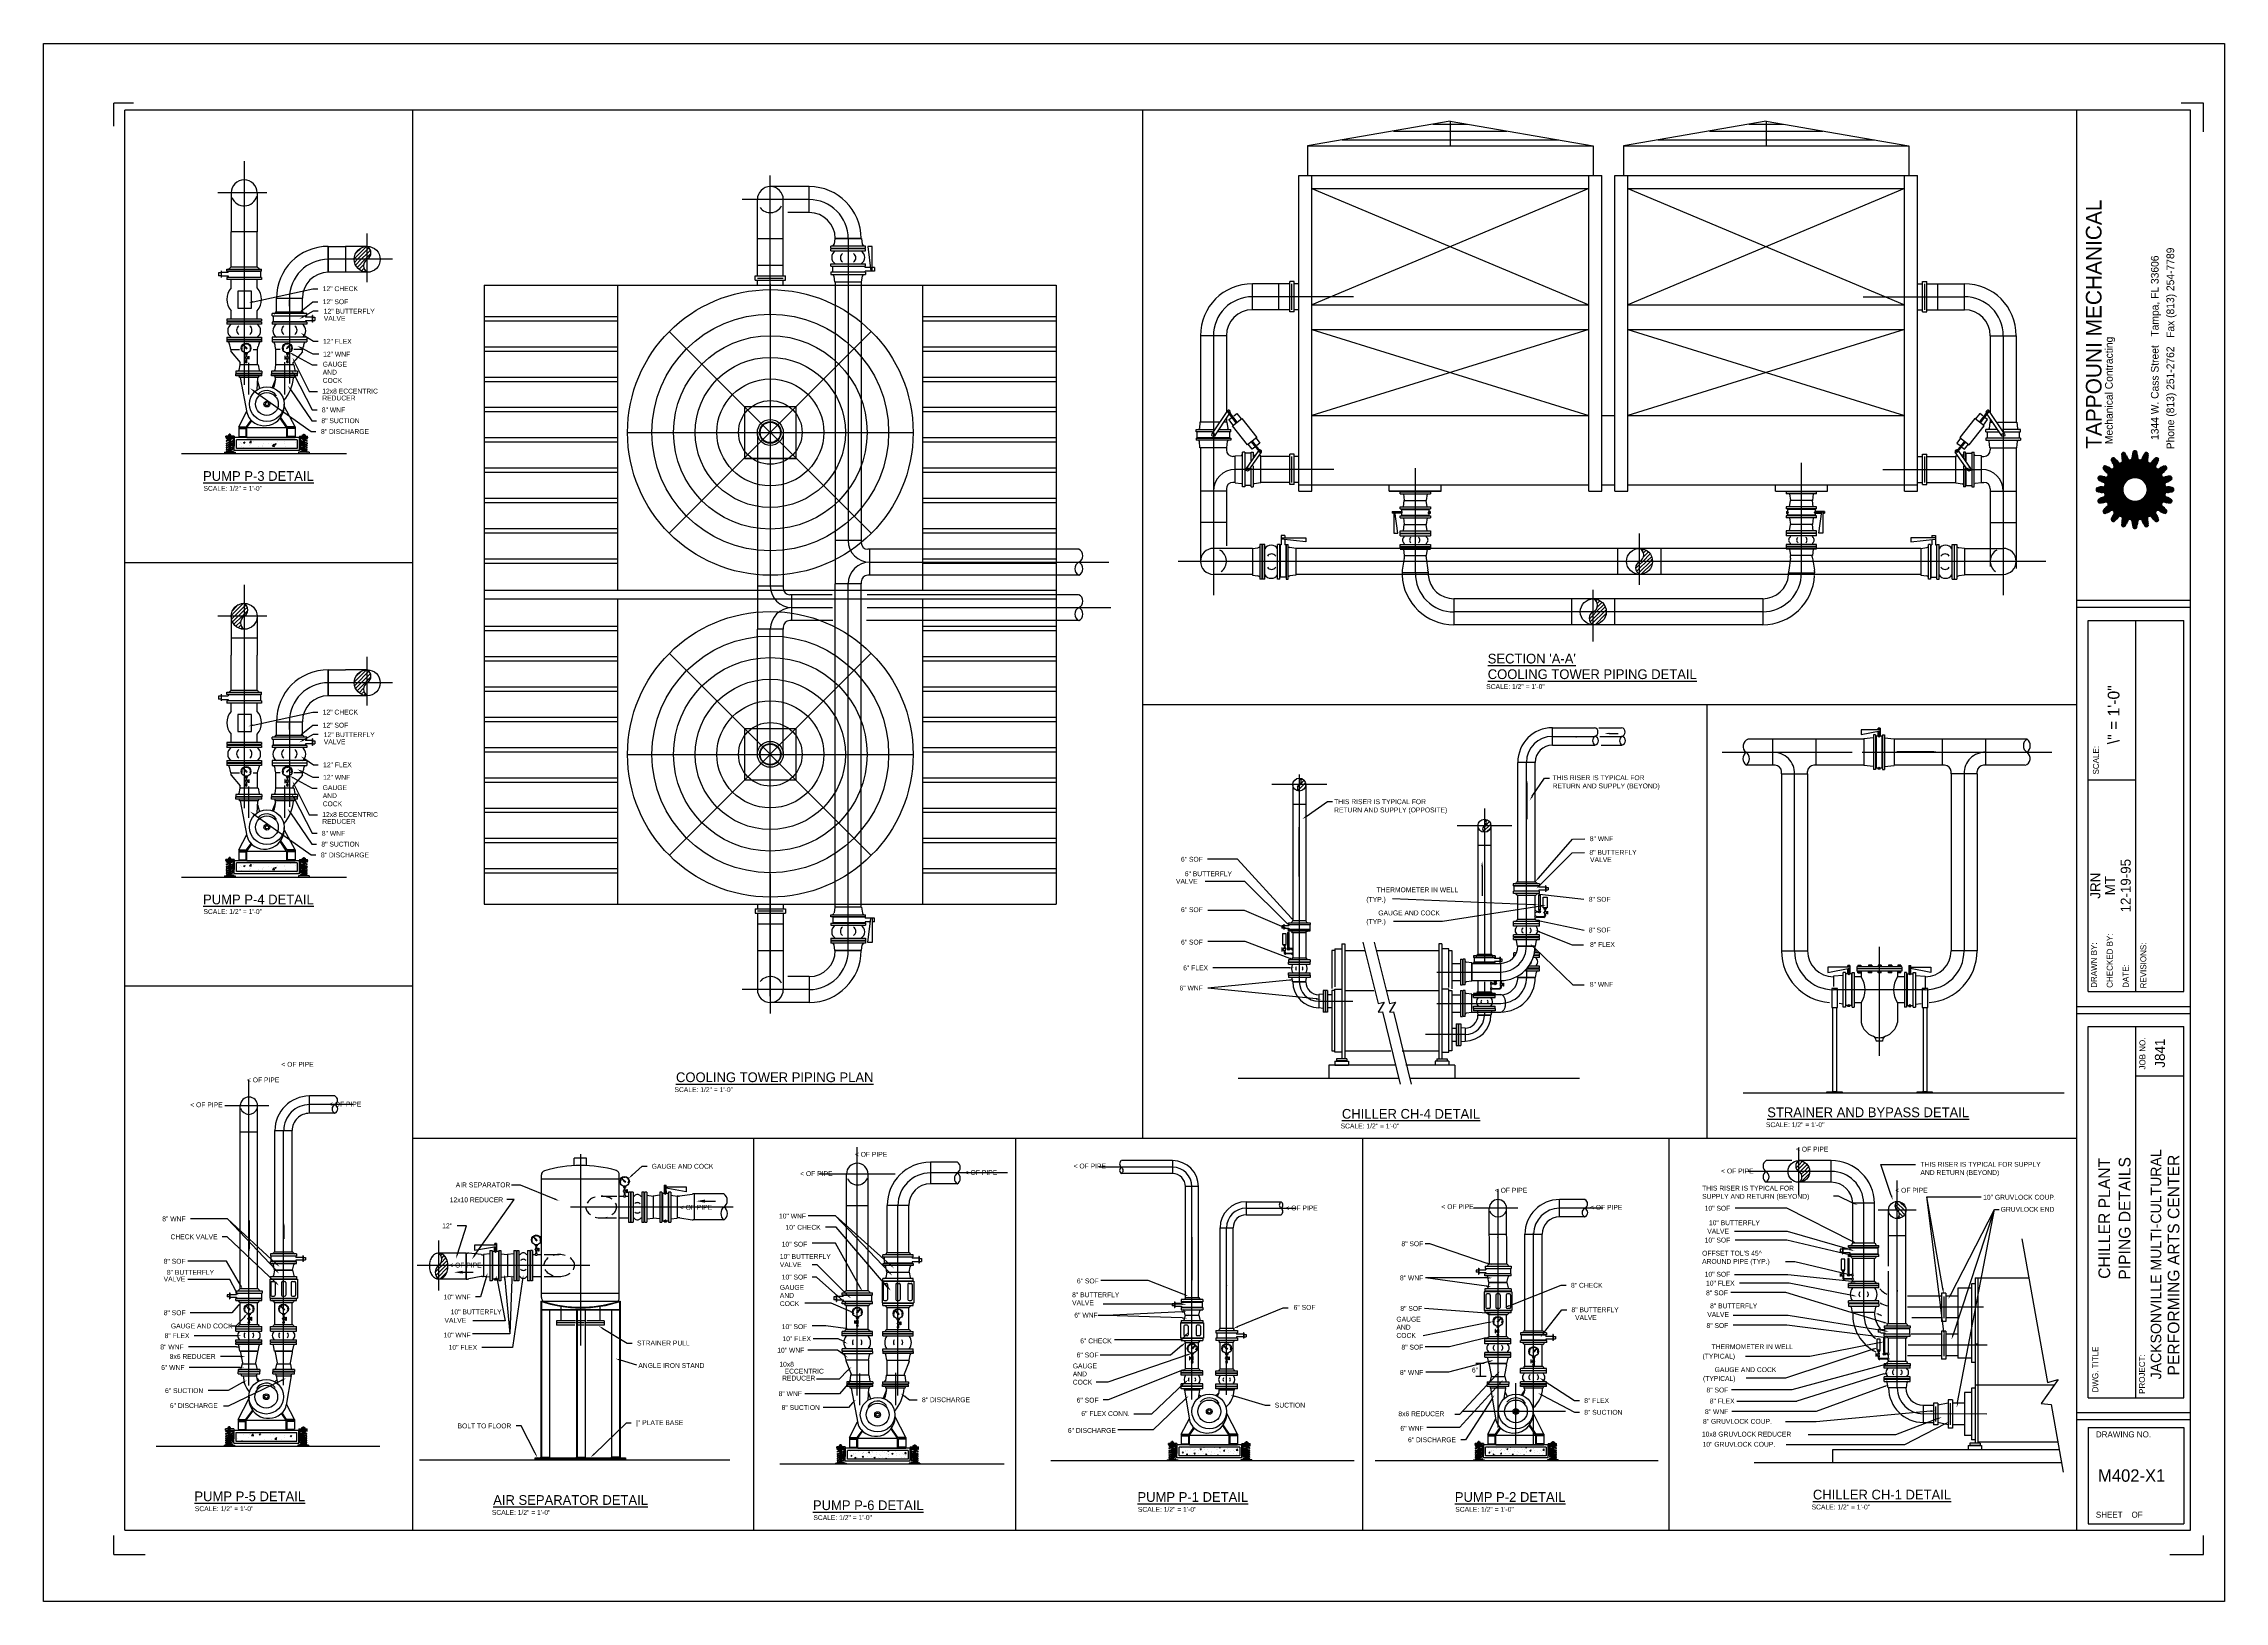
# Model space of a CAD drawing. Extents: x 0 to 1008, y 0 to 720.
import ezdxf
from ezdxf.enums import TextEntityAlignment as Align

# ---------------------------------------------------------------- set-up
doc = ezdxf.new("R2010")
doc.units = 0
doc.header["$LTSCALE"] = 12.5
doc.linetypes.add('CENTER2', pattern=[0])
doc.linetypes.add('HIDDEN', pattern=[0])
doc.layers.get('0').update_dxf_attribs({"linetype": 'CONTINUOUS'})
doc.layers.get('DEFPOINTS').update_dxf_attribs({"linetype": 'CONTINUOUS'})
for name, color, linetype in [('A-CONC', 7, 'CONTINUOUS'), ('CHWS', 3, 'CONTINUOUS'), ('CWS', 5, 'CONTINUOUS'), ('M-FIXT', 8, 'CONTINUOUS'), ('MDIM', 8, 'CONTINUOUS'), ('MEQUIP', 4, 'CONTINUOUS'), ('MTEXT', 2, 'CONTINUOUS'), ('PIPECL', 9, 'CENTER2'), ('TITLEBLK', 7, 'CONTINUOUS')]:
    doc.layers.add(name, color=color, linetype=linetype)

msp = doc.modelspace()

# ---------------------------------------------------------------- linework, layer by layer
at = {"color": 0}
for p, q in [((0, 720), (1008, 720)), ((0, 0), (0, 720)), ((1008, 720), (1008, 0)), ((1008, 0), (0, 0))]:
    msp.add_line(p, q, dxfattribs=at)
at = {"layer": 'A-CONC', "color": 0}
for p, q in [((84.3, 538.1), (84.3, 538.6)), ((88.1, 538.6), (84.3, 538.6)), ((84.3, 538.1), (84.4, 538)), ((84.3, 538.1), (87.7, 538.1)), ((84.4, 538), (84.4, 537.8)), ((84.4, 538), (87.6, 538)), ((84.4, 537.8), (87.6, 537.8)), ((84.5, 536.5), (87.5, 537.8)), ((84.5, 537.5), (86.6, 537.5)), ((84.5, 535.4), (87.4, 536.6)), ((84.5, 535.4), (87.4, 536.6)), ((84.5, 534.4), (87.4, 535.6)), ((84.5, 533.4), (87.4, 534.7)), ((84.6, 536.2), (87.5, 537.5)), ((84.6, 535.1), (87.5, 536.3)), ((84.6, 535.1), (87.5, 536.3)), ((84.6, 534.1), (87.5, 535.3)), ((84.6, 533.1), (87.5, 534.4)), ((84.9, 537.3), (85.1, 537.1)), ((86.6, 539.2), (85.4, 539.2)), ((85.4, 539.2), (85.4, 538.6)), ((85.4, 538.6), (86.6, 538.6)), ((85.7, 539.2), (85.7, 538.6)), ((85.7, 536.4), (85.7, 536.3)), ((85.8, 539.5), (85.8, 539.2)), ((86.2, 539.5), (85.8, 539.5)), ((85.8, 538.6), (85.8, 538.6)), ((85.8, 538.1), (85.8, 538)), ((85.8, 537.3), (85.8, 537.1)), ((85.8, 536.6), (85.8, 536)), ((85.8, 535.4), (85.8, 535)), ((85.8, 534.5), (85.8, 534.1)), ((86.2, 539.5), (86.2, 539.2)), ((86.2, 538.6), (86.2, 538.6)), ((86.2, 538.1), (86.2, 538)), ((86.2, 537.4), (86.2, 537.3)), ((86.2, 536.8), (86.2, 536.2)), ((86.2, 535.6), (86.2, 535.2)), ((86.2, 534.6), (86.2, 534.3)), ((86.3, 535.7), (86.4, 535.4)), ((86.4, 539.2), (86.4, 538.6)), ((86.6, 538.6), (86.6, 539.2)), ((86.9, 534.9), (87, 534.7)), ((87.6, 537.8), (87.6, 538)), ((87.7, 538.1), (87.7, 533)), ((88.1, 538.6), (88.1, 534)), ((118.2, 537.9), (88.1, 537.9)), ((88.1, 531.9), (88.1, 537.9)), ((117.2, 536.9), (89.1, 536.9)), ((89.1, 532.9), (89.1, 536.9)), ((90.4, 534.8), (90.4, 534.8)), ((91, 535.7), (91, 535.7)), ((91.3, 535.2), (91.3, 535.2)), ((92.4, 535.7), (93.1, 535.9)), ((92.4, 535.7), (92.9, 535.3)), ((92.9, 535.3), (93.1, 535.9)), ((95.1, 535.6), (95.9, 536.4)), ((95.1, 535.6), (96, 535.5)), ((95.7, 534.5), (95.7, 534.5)), ((96, 535.5), (95.9, 536.4)), ((96.1, 536.4), (96.1, 536.4)), ((97.1, 536.2), (97.1, 536.2)), ((101.1, 534.3), (101.1, 534.3)), ((101.6, 535.1), (101.6, 535.1)), ((104.1, 535.4), (104.1, 535.4)), ((105.3, 535), (105.3, 535)), ((105.8, 533.9), (106.6, 534.8)), ((106.2, 534.5), (106.2, 534.5)), ((106.7, 533.8), (106.6, 534.8)), ((106.8, 534.9), (107.5, 535.1)), ((106.8, 534.9), (107.3, 534.5)), ((107.3, 534.5), (107.5, 535.1)), ((107.9, 535.9), (107.9, 535.9)), ((111.2, 536), (111.2, 536)), ((111.4, 535.2), (111.4, 535.2)), ((114.2, 536.7), (114.2, 536.7)), ((116.4, 535.8), (116.4, 535.8)), ((117.2, 536.9), (117.2, 532.9)), ((118.2, 538.6), (122, 538.6)), ((118.2, 538.6), (118.2, 534)), ((118.2, 531.9), (118.2, 537.9)), ((122, 538.1), (118.6, 538.1)), ((118.6, 538.1), (118.6, 533)), ((121.9, 538), (118.8, 538)), ((118.8, 537.8), (118.8, 538)), ((121.9, 537.8), (118.8, 537.8)), ((121.7, 536.2), (118.8, 537.5)), ((121.7, 535.1), (118.8, 536.3)), ((121.7, 535.1), (118.8, 536.3)), ((121.7, 534.1), (118.8, 535.3)), ((121.7, 533.1), (118.8, 534.4)), ((121.8, 536.5), (118.9, 537.8)), ((121.8, 535.4), (118.9, 536.6)), ((121.8, 535.4), (118.9, 536.6)), ((121.8, 534.4), (118.9, 535.6)), ((121.8, 533.4), (118.9, 534.7)), ((119.5, 534.9), (119.3, 534.7)), ((119.7, 539.2), (120.9, 539.2)), ((119.7, 538.6), (119.7, 539.2)), ((120.9, 538.6), (119.7, 538.6)), ((121.8, 537.5), (119.7, 537.5)), ((120.1, 535.7), (119.9, 535.4)), ((120, 539.2), (120, 538.6)), ((120.1, 539.5), (120.5, 539.5)), ((120.1, 539.5), (120.1, 539.2)), ((120.1, 538.6), (120.1, 538.6)), ((120.1, 538.1), (120.1, 538)), ((120.1, 537.4), (120.1, 537.3)), ((120.1, 536.8), (120.1, 536.2)), ((120.1, 535.6), (120.1, 535.2)), ((120.1, 534.6), (120.1, 534.3)), ((120.5, 539.5), (120.5, 539.2)), ((120.5, 538.6), (120.5, 538.6)), ((120.5, 538.1), (120.5, 538)), ((120.5, 537.3), (120.5, 537.1)), ((120.5, 536.6), (120.5, 536)), ((120.5, 535.4), (120.5, 535)), ((120.5, 534.5), (120.5, 534.1)), ((120.7, 536.4), (120.6, 536.3)), ((120.7, 539.2), (120.7, 538.6)), ((120.9, 539.2), (120.9, 538.6)), ((121.4, 537.3), (121.2, 537.1)), ((122, 538.1), (121.9, 538)), ((121.9, 538), (121.9, 537.8)), ((122, 538.1), (122, 538.6)), ((63.8, 530.5), (140, 530.5)), ((83.6, 531.1), (83.6, 530.5)), ((83.6, 531.1), (88.6, 531.1)), ((84.5, 532.4), (87.4, 533.7)), ((84.5, 531.5), (87.4, 532.7)), ((84.6, 532.1), (87.5, 533.4)), ((84.6, 531.5), (87.6, 531.5)), ((84.6, 531.1), (87.6, 531.1)), ((85.4, 531.5), (87.5, 532.4)), ((85.8, 533.5), (85.8, 533.2)), ((85.8, 532.5), (85.8, 532.2)), ((85.8, 531.6), (85.8, 531.5)), ((86.2, 533.7), (86.2, 533.3)), ((86.2, 532.7), (86.2, 532.3)), ((86.2, 531.7), (86.2, 531.6)), ((87.5, 534.1), (87.7, 533.8)), ((87.7, 533), (88.1, 533)), ((118.2, 531.9), (88.1, 531.9)), ((88.6, 531.1), (88.6, 530.5)), ((117.2, 532.9), (89.1, 532.9)), ((91.5, 533.7), (91.5, 533.7)), ((92.5, 533.4), (92.5, 533.4)), ((93.7, 533), (93.7, 533)), ((95.3, 534.2), (95.3, 534.2)), ((96, 533.1), (96, 533.1)), ((97.8, 533.2), (97.8, 533.2)), ((99.5, 534), (99.5, 534)), ((101, 533.8), (101, 533.8)), ((103.2, 533), (103.2, 533)), ((105.8, 533.9), (106.7, 533.8)), ((106.4, 534.1), (106.4, 534.1)), ((111.7, 533.9), (111.7, 533.9)), ((114.1, 533.1), (114.1, 533.1)), ((117.1, 533.6), (117.1, 533.6)), ((117.1, 532.9), (117.2, 533)), ((122.7, 531.1), (117.8, 531.1)), ((117.8, 531.1), (117.8, 530.5)), ((118.6, 533), (118.2, 533)), ((118.8, 534.1), (118.6, 533.8)), ((121.7, 532.1), (118.8, 533.4)), ((120.9, 531.5), (118.8, 532.4)), ((121.7, 531.5), (118.8, 531.5)), ((121.7, 531.1), (118.8, 531.1)), ((121.8, 532.4), (118.9, 533.7)), ((121.8, 531.5), (118.9, 532.7)), ((120.1, 533.7), (120.1, 533.3)), ((120.1, 532.7), (120.1, 532.3)), ((120.1, 531.7), (120.1, 531.6)), ((120.5, 533.5), (120.5, 533.2)), ((120.5, 532.5), (120.5, 532.2)), ((120.5, 531.6), (120.5, 531.5)), ((122.7, 531.1), (122.7, 530.5)), ((88.1, 342.9), (84.3, 342.9)), ((84.3, 342.4), (84.3, 342.9)), ((85.4, 343.5), (85.4, 343)), ((86.6, 343.5), (85.4, 343.5)), ((85.4, 343), (86.6, 343)), ((85.7, 343.5), (85.7, 343)), ((86.2, 343.8), (85.8, 343.8)), ((85.8, 343.8), (85.8, 343.5)), ((85.8, 343), (85.8, 342.9)), ((86.2, 343.8), (86.2, 343.5)), ((86.2, 343), (86.2, 342.9)), ((86.4, 343.5), (86.4, 343)), ((86.6, 343), (86.6, 343.5)), ((88.1, 342.9), (88.1, 338.3)), ((118.2, 342.9), (122, 342.9)), ((118.2, 342.9), (118.2, 338.3)), ((119.7, 343.5), (120.9, 343.5)), ((119.7, 343), (119.7, 343.5)), ((120.9, 343), (119.7, 343)), ((120, 343.5), (120, 343)), ((120.1, 343.8), (120.5, 343.8)), ((120.1, 343.8), (120.1, 343.5)), ((120.1, 343), (120.1, 342.9)), ((120.5, 343.8), (120.5, 343.5)), ((120.5, 343), (120.5, 342.9)), ((120.7, 343.5), (120.7, 343)), ((120.9, 343.5), (120.9, 343)), ((122, 342.4), (122, 342.9)), ((63.8, 334.8), (140, 334.8)), ((83.6, 335.4), (88.6, 335.4)), ((83.6, 335.4), (83.6, 334.8)), ((84.3, 342.4), (87.7, 342.4)), ((84.3, 342.4), (84.4, 342.3)), ((84.4, 342.3), (87.6, 342.3)), ((84.4, 342.3), (84.4, 342.1)), ((84.4, 342.1), (87.6, 342.1)), ((84.5, 340.8), (87.5, 342.1)), ((84.5, 341.8), (86.6, 341.8)), ((84.5, 339.7), (87.4, 340.9)), ((84.5, 339.7), (87.4, 340.9)), ((84.5, 338.7), (87.4, 340)), ((84.5, 337.7), (87.4, 339)), ((84.5, 336.7), (87.4, 338)), ((84.5, 335.8), (87.4, 337)), ((84.6, 340.5), (87.5, 341.8)), ((84.6, 339.4), (87.5, 340.6)), ((84.6, 339.4), (87.5, 340.6)), ((84.6, 338.4), (87.5, 339.6)), ((84.6, 337.4), (87.5, 338.7)), ((84.6, 336.4), (87.5, 337.7)), ((84.6, 335.8), (87.6, 335.8)), ((84.6, 335.4), (87.6, 335.4)), ((84.9, 341.6), (85.1, 341.4)), ((85.4, 335.8), (87.5, 336.7)), ((85.7, 340.7), (85.7, 340.6)), ((85.8, 342.4), (85.8, 342.3)), ((85.8, 341.7), (85.8, 341.5)), ((85.8, 340.9), (85.8, 340.4)), ((85.8, 339.8), (85.8, 339.4)), ((85.8, 338.8), (85.8, 338.4)), ((85.8, 337.8), (85.8, 337.5)), ((85.8, 336.8), (85.8, 336.5)), ((85.8, 335.9), (85.8, 335.8)), ((86.2, 342.4), (86.2, 342.3)), ((86.2, 341.7), (86.2, 341.6)), ((86.2, 341.1), (86.2, 340.5)), ((86.2, 339.9), (86.2, 339.6)), ((86.2, 339), (86.2, 338.6)), ((86.2, 338), (86.2, 337.6)), ((86.2, 337), (86.2, 336.6)), ((86.2, 336), (86.2, 335.9)), ((86.3, 340), (86.4, 339.7)), ((86.9, 339.2), (87, 339)), ((87.5, 338.4), (87.7, 338.1)), ((87.6, 342.1), (87.6, 342.3)), ((87.7, 342.4), (87.7, 337.3)), ((87.7, 337.3), (88.1, 337.3)), ((118.2, 342.3), (88.1, 342.3)), ((88.1, 336.3), (88.1, 342.3)), ((118.2, 336.3), (88.1, 336.3)), ((88.6, 335.4), (88.6, 334.8)), ((117.2, 341.3), (89.1, 341.3)), ((89.1, 337.3), (89.1, 341.3)), ((117.2, 337.3), (89.1, 337.3)), ((90.4, 339.1), (90.4, 339.1)), ((91, 340), (91, 340)), ((91.3, 339.5), (91.3, 339.5)), ((91.5, 338), (91.5, 338)), ((92.4, 340), (93.1, 340.2)), ((92.4, 340), (92.9, 339.6)), ((92.5, 337.7), (92.5, 337.7)), ((92.9, 339.6), (93.1, 340.2)), ((93.7, 337.3), (93.7, 337.3)), ((95.1, 339.9), (95.9, 340.7)), ((95.1, 339.9), (96, 339.8)), ((95.3, 338.5), (95.3, 338.5)), ((95.7, 338.9), (95.7, 338.9)), ((96, 339.8), (95.9, 340.7)), ((96, 337.4), (96, 337.4)), ((96.1, 340.7), (96.1, 340.7)), ((97.1, 340.5), (97.1, 340.5)), ((97.8, 337.5), (97.8, 337.5)), ((99.5, 338.3), (99.5, 338.3)), ((101, 338.1), (101, 338.1)), ((101.1, 338.6), (101.1, 338.6)), ((101.6, 339.4), (101.6, 339.4)), ((103.2, 337.3), (103.2, 337.3)), ((104.1, 339.7), (104.1, 339.7)), ((105.3, 339.3), (105.3, 339.3)), ((105.8, 338.2), (106.6, 339.1)), ((105.8, 338.2), (106.7, 338.1)), ((106.2, 338.8), (106.2, 338.8)), ((106.4, 338.4), (106.4, 338.4)), ((106.7, 338.1), (106.6, 339.1)), ((106.8, 339.2), (107.5, 339.4)), ((106.8, 339.2), (107.3, 338.8)), ((107.3, 338.8), (107.5, 339.4)), ((107.9, 340.2), (107.9, 340.2)), ((111.2, 340.3), (111.2, 340.3)), ((111.4, 339.5), (111.4, 339.5)), ((111.7, 338.2), (111.7, 338.2)), ((114.1, 337.4), (114.1, 337.4)), ((114.2, 341), (114.2, 341)), ((116.4, 340.2), (116.4, 340.2)), ((117.1, 338), (117.1, 338)), ((117.1, 337.3), (117.2, 337.4)), ((117.2, 341.3), (117.2, 337.3)), ((122.7, 335.4), (117.8, 335.4)), ((117.8, 335.4), (117.8, 334.8)), ((118.2, 336.3), (118.2, 342.3)), ((118.6, 337.3), (118.2, 337.3)), ((122, 342.4), (118.6, 342.4)), ((118.6, 342.4), (118.6, 337.3)), ((118.8, 338.4), (118.6, 338.1)), ((121.9, 342.3), (118.8, 342.3)), ((118.8, 342.1), (118.8, 342.3)), ((121.9, 342.1), (118.8, 342.1)), ((121.7, 340.5), (118.8, 341.8)), ((121.7, 339.4), (118.8, 340.6)), ((121.7, 339.4), (118.8, 340.6)), ((121.7, 338.4), (118.8, 339.6)), ((121.7, 337.4), (118.8, 338.7)), ((121.7, 336.4), (118.8, 337.7)), ((120.9, 335.8), (118.8, 336.7)), ((121.7, 335.8), (118.8, 335.8)), ((121.7, 335.4), (118.8, 335.4)), ((121.8, 340.8), (118.9, 342.1)), ((121.8, 339.7), (118.9, 340.9)), ((121.8, 339.7), (118.9, 340.9)), ((121.8, 338.7), (118.9, 340)), ((121.8, 337.7), (118.9, 339)), ((121.8, 336.7), (118.9, 338)), ((121.8, 335.8), (118.9, 337)), ((119.5, 339.2), (119.3, 339)), ((121.8, 341.8), (119.7, 341.8)), ((120.1, 340), (119.9, 339.7)), ((120.1, 342.4), (120.1, 342.3)), ((120.1, 341.7), (120.1, 341.6)), ((120.1, 341.1), (120.1, 340.5)), ((120.1, 339.9), (120.1, 339.6)), ((120.1, 339), (120.1, 338.6)), ((120.1, 338), (120.1, 337.6)), ((120.1, 337), (120.1, 336.6)), ((120.1, 336), (120.1, 335.9)), ((120.5, 342.4), (120.5, 342.3)), ((120.5, 341.7), (120.5, 341.5)), ((120.5, 340.9), (120.5, 340.4)), ((120.5, 339.8), (120.5, 339.4)), ((120.5, 338.8), (120.5, 338.4)), ((120.5, 337.8), (120.5, 337.5)), ((120.5, 336.8), (120.5, 336.5)), ((120.5, 335.9), (120.5, 335.8)), ((120.7, 340.7), (120.6, 340.6)), ((121.4, 341.6), (121.2, 341.4)), ((122, 342.4), (121.9, 342.3)), ((121.9, 342.3), (121.9, 342.1)), ((122.7, 335.4), (122.7, 334.8)), ((826.6, 283.2), (826.6, 274.5)), ((829.1, 283.2), (826.6, 283.2)), ((829.1, 274.5), (829.1, 283.2)), ((868.3, 283.2), (868.3, 274.5)), ((870.9, 283.2), (868.3, 283.2)), ((870.9, 274.5), (870.9, 283.2)), ((826.6, 274.5), (829.1, 274.5)), ((826.9, 274.5), (826.9, 235.7)), ((828.7, 274.5), (828.7, 235.7)), ((868.3, 274.5), (870.9, 274.5)), ((868.7, 274.5), (868.7, 235.7)), ((870.5, 274.5), (870.5, 235.7)), ((594.1, 247.8), (594.1, 241.8)), ((624.5, 247.8), (594.1, 247.8)), ((596.9, 249.7), (603.1, 249.7)), ((596.9, 249.7), (596.9, 247.9)), ((596.9, 247.9), (603.1, 247.9)), ((603.1, 249.7), (603.1, 247.9)), ((652.3, 247.8), (629.7, 247.8)), ((643.2, 249.7), (643.2, 247.9)), ((649.5, 249.7), (643.2, 249.7)), ((649.5, 247.9), (643.2, 247.9)), ((649.5, 249.7), (649.5, 247.9)), ((652.3, 247.8), (652.3, 241.8)), ((552.2, 241.8), (626.2, 241.8)), ((631.3, 241.8), (709.9, 241.8)), ((785.6, 235), (934, 235)), ((824.2, 235.5), (831.3, 235.5)), ((824.2, 235), (824.2, 235.5)), ((824.2, 235), (831.3, 235)), ((826.9, 235.7), (828.7, 235.7)), ((831.3, 235.5), (831.3, 235)), ((866, 235.5), (873, 235.5)), ((866, 235), (866, 235.5)), ((866, 235), (873, 235)), ((868.7, 235.7), (870.5, 235.7)), ((873, 235.5), (873, 235)), ((229.8, 138.7), (229.8, 66.3)), ((229.8, 138.7), (266.5, 138.7)), ((229.8, 134.7), (266.5, 134.7)), ((230.1, 138.6), (230.1, 66.3)), ((233.8, 134.7), (233.8, 66.3)), ((246.3, 134.7), (246.3, 66.3)), ((250.3, 134.7), (250.3, 66.3)), ((262.5, 134.7), (262.5, 66.3)), ((266.2, 138.5), (266.2, 66.3)), ((266.5, 138.7), (266.5, 66.3)), ((85.5, 80.7), (85.5, 80.3)), ((86, 80.7), (85.5, 80.7)), ((86, 80.7), (86, 80.3)), ((119.8, 80.7), (120.3, 80.7)), ((119.8, 80.7), (119.8, 80.3)), ((120.3, 80.7), (120.3, 80.3)), ((155.4, 71.6), (52.1, 71.6)), ((83.4, 72.2), (88.3, 72.2)), ((83.4, 72.2), (83.4, 71.6)), ((87.9, 79.7), (84.1, 79.7)), ((84.1, 79.2), (84.1, 79.7)), ((84.1, 79.2), (87.5, 79.2)), ((84.1, 79.2), (84.2, 79.1)), ((84.2, 79.1), (87.3, 79.1)), ((84.2, 79.1), (84.2, 78.9)), ((84.2, 78.9), (87.3, 78.9)), ((84.2, 76.5), (87.2, 77.7)), ((84.2, 76.5), (87.2, 77.7)), ((84.3, 77.6), (87.2, 78.9)), ((84.3, 78.6), (86.3, 78.6)), ((84.3, 75.5), (87.2, 76.8)), ((84.3, 74.5), (87.2, 75.8)), ((84.3, 73.6), (87.2, 74.8)), ((84.3, 72.6), (87.2, 73.8)), ((84.3, 72.6), (87.3, 72.6)), ((84.3, 72.3), (87.3, 72.3)), ((84.4, 77.3), (87.3, 78.6)), ((84.4, 76.2), (87.3, 77.4)), ((84.4, 76.2), (87.3, 77.4)), ((84.4, 75.2), (87.3, 76.5)), ((84.4, 74.2), (87.3, 75.5)), ((84.4, 73.3), (87.3, 74.5)), ((84.7, 78.5), (84.9, 78.2)), ((86.4, 80.3), (85.1, 80.3)), ((85.1, 80.3), (85.1, 79.8)), ((85.1, 79.8), (86.4, 79.8)), ((85.2, 72.6), (87.3, 73.5)), ((85.4, 80.3), (85.4, 79.8)), ((85.4, 77.5), (85.5, 77.4)), ((85.5, 79.8), (85.5, 79.7)), ((85.5, 79.2), (85.5, 79.1)), ((85.5, 78.5), (85.5, 78.3)), ((85.5, 77.7), (85.5, 77.2)), ((85.5, 76.6), (85.5, 76.2)), ((85.5, 75.6), (85.5, 75.2)), ((85.5, 74.6), (85.5, 74.3)), ((85.5, 73.6), (85.5, 73.3)), ((85.5, 72.7), (85.5, 72.7)), ((86, 79.8), (86, 79.7)), ((86, 79.2), (86, 79.1)), ((86, 78.5), (86, 78.4)), ((86, 77.9), (86, 77.4)), ((86, 76.8), (86.2, 76.6)), ((86, 76.7), (86, 76.4)), ((86, 75.8), (86, 75.4)), ((86, 74.8), (86, 74.4)), ((86, 73.8), (86, 73.5)), ((86, 72.8), (86, 72.7)), ((86.1, 80.3), (86.1, 79.8)), ((86.4, 79.8), (86.4, 80.3)), ((86.6, 76), (86.8, 75.8)), ((87.2, 75.3), (87.5, 74.9)), ((87.3, 78.9), (87.3, 79.1)), ((87.5, 79.2), (87.5, 74.1)), ((87.5, 74.1), (87.9, 74.1)), ((87.9, 79.7), (87.9, 75.2)), ((87.9, 79.1), (118, 79.1)), ((87.9, 73.1), (87.9, 79.1)), ((87.9, 73.1), (118, 73.1)), ((88.3, 72.2), (88.3, 71.6)), ((88.9, 78.1), (117, 78.1)), ((88.9, 78.1), (88.9, 74.1)), ((88.9, 74.1), (117, 74.1)), ((89, 76.5), (89, 76.5)), ((89.5, 75.1), (89.5, 75.1)), ((90.1, 77.7), (90.1, 77.7)), ((91.3, 74.1), (91.9, 74.3)), ((91.8, 74.1), (91.9, 74.3)), ((92.6, 77.1), (92.6, 77.1)), ((94.6, 75.8), (94.6, 75.8)), ((95.3, 77.3), (95.3, 77.3)), ((95.4, 77.5), (95.4, 77.5)), ((96.1, 76.6), (96.9, 77.4)), ((96.1, 76.6), (97, 76.5)), ((97, 76.5), (96.9, 77.4)), ((97.8, 77.6), (97.8, 77.6)), ((98.9, 74.2), (98.9, 74.2)), ((99.6, 77.3), (100.3, 77.5)), ((99.6, 77.3), (100.1, 76.9)), ((99.6, 76.5), (99.6, 76.5)), ((100.1, 76.9), (100.3, 77.5)), ((100.8, 77.3), (100.8, 77.3)), ((102.3, 74.6), (102.3, 74.6)), ((104.8, 77.2), (104.8, 77.2)), ((105.2, 75), (105.2, 75)), ((106.1, 77), (106.1, 77)), ((106.8, 75), (107.6, 75.8)), ((106.8, 75), (107.7, 74.8)), ((107.7, 74.8), (107.6, 75.8)), ((107.8, 75.3), (107.8, 75.3)), ((108.1, 75.6), (108.1, 75.6)), ((109.8, 74.6), (109.8, 74.6)), ((110, 77.9), (110, 77.9)), ((111.4, 76.8), (111.4, 76.8)), ((111.5, 75.8), (111.5, 75.8)), ((113.9, 76.6), (113.9, 76.6)), ((114, 76.5), (114.7, 76.7)), ((114, 76.5), (114.5, 76.1)), ((114.5, 76.1), (114.7, 76.7)), ((114.7, 77.9), (114.7, 77.9)), ((114.9, 75.2), (114.9, 75.2)), ((116.8, 76.6), (116.8, 76.6)), ((117, 74.1), (117, 78.1)), ((122.4, 72.2), (117.5, 72.2)), ((117.5, 72.2), (117.5, 71.6)), ((118, 79.7), (118, 75.2)), ((118, 79.7), (121.8, 79.7)), ((118, 73.1), (118, 79.1)), ((118.3, 74.1), (118, 74.1)), ((118.3, 79.2), (118.3, 74.1)), ((121.8, 79.2), (118.3, 79.2)), ((118.6, 75.3), (118.3, 74.9)), ((121.7, 79.1), (118.5, 79.1)), ((118.5, 78.9), (118.5, 79.1)), ((121.7, 78.9), (118.5, 78.9)), ((121.4, 77.3), (118.5, 78.6)), ((121.5, 76.2), (118.5, 77.4)), ((121.5, 76.2), (118.5, 77.4)), ((121.4, 75.2), (118.5, 76.5)), ((121.4, 74.2), (118.5, 75.5)), ((121.4, 73.3), (118.5, 74.5)), ((120.7, 72.6), (118.5, 73.5)), ((121.5, 72.6), (118.5, 72.6)), ((121.5, 72.3), (118.5, 72.3)), ((121.6, 77.6), (118.6, 78.9)), ((121.6, 76.5), (118.7, 77.7)), ((121.6, 76.5), (118.7, 77.7)), ((121.6, 75.5), (118.7, 76.8)), ((121.6, 74.5), (118.7, 75.8)), ((121.6, 73.6), (118.7, 74.8)), ((121.6, 72.6), (118.7, 73.8)), ((119.2, 76), (119.1, 75.8)), ((119.4, 80.3), (120.7, 80.3)), ((119.4, 79.8), (119.4, 80.3)), ((120.7, 79.8), (119.4, 79.8)), ((121.6, 78.6), (119.5, 78.6)), ((119.8, 76.8), (119.6, 76.6)), ((119.7, 80.3), (119.7, 79.8)), ((119.8, 79.8), (119.8, 79.7)), ((119.8, 79.2), (119.8, 79.1)), ((119.8, 78.5), (119.8, 78.4)), ((119.8, 77.9), (119.8, 77.4)), ((119.8, 76.7), (119.8, 76.4)), ((119.8, 75.8), (119.8, 75.4)), ((119.8, 74.8), (119.8, 74.4)), ((119.8, 73.8), (119.8, 73.5)), ((119.8, 72.8), (119.8, 72.7)), ((120.3, 79.8), (120.3, 79.7)), ((120.3, 79.2), (120.3, 79.1)), ((120.3, 78.5), (120.3, 78.3)), ((120.3, 77.7), (120.3, 77.2)), ((120.4, 77.5), (120.3, 77.4)), ((120.3, 76.6), (120.3, 76.2)), ((120.3, 75.6), (120.3, 75.2)), ((120.3, 74.6), (120.3, 74.3)), ((120.3, 73.6), (120.3, 73.3)), ((120.3, 72.7), (120.3, 72.7)), ((120.4, 80.3), (120.4, 79.8)), ((120.7, 80.3), (120.7, 79.8)), ((121.1, 78.5), (120.9, 78.2)), ((121.8, 79.2), (121.6, 79.1)), ((121.7, 79.1), (121.7, 78.9)), ((121.8, 79.2), (121.8, 79.7)), ((122.4, 72.2), (122.4, 71.6)), ((370.5, 71.4), (366.7, 71.4)), ((366.7, 71), (366.7, 71.4)), ((366.7, 71), (370.1, 71)), ((366.7, 71), (366.8, 70.8)), ((366.8, 70.8), (369.9, 70.8)), ((366.8, 70.8), (366.8, 70.7)), ((366.8, 70.7), (369.9, 70.7)), ((366.9, 69.4), (369.8, 70.7)), ((367.7, 72.1), (367.7, 71.5)), ((369, 72.1), (367.7, 72.1)), ((367.7, 71.5), (369, 71.5)), ((368, 72.1), (368, 71.5)), ((368.6, 72.4), (368.1, 72.4)), ((368.1, 72.4), (368.1, 72.1)), ((368.1, 71.5), (368.1, 71.4)), ((368.1, 71), (368.1, 70.8)), ((368.6, 72.4), (368.6, 72.1)), ((368.6, 71.5), (368.6, 71.4)), ((368.6, 71), (368.6, 70.8)), ((368.7, 72.1), (368.7, 71.5)), ((369, 71.5), (369, 72.1)), ((369.9, 70.7), (369.9, 70.8)), ((370.1, 71), (370.1, 65.8)), ((370.5, 71.4), (370.5, 66.9)), ((400.5, 70.8), (370.5, 70.8)), ((370.5, 64.8), (370.5, 70.8)), ((400.5, 64.8), (400.5, 70.8)), ((400.6, 71.4), (400.6, 66.9)), ((400.6, 71.4), (404.4, 71.4)), ((400.9, 71), (400.9, 65.8)), ((404.4, 71), (400.9, 71)), ((401.1, 70.7), (401.1, 70.8)), ((404.2, 70.8), (401.1, 70.8)), ((404.2, 70.7), (401.1, 70.7)), ((404.2, 69.4), (401.2, 70.7)), ((402, 71.5), (402, 72.1)), ((402, 72.1), (403.3, 72.1)), ((403.3, 71.5), (402, 71.5)), ((402.3, 72.1), (402.3, 71.5)), ((402.4, 72.4), (402.4, 72.1)), ((402.4, 72.4), (402.9, 72.4)), ((402.4, 71.5), (402.4, 71.4)), ((402.4, 71), (402.4, 70.8)), ((402.9, 72.4), (402.9, 72.1)), ((402.9, 71.5), (402.9, 71.4)), ((402.9, 71), (402.9, 70.8)), ((403, 72.1), (403, 71.5)), ((403.3, 72.1), (403.3, 71.5)), ((404.4, 71), (404.2, 70.8)), ((404.2, 70.8), (404.2, 70.7)), ((404.4, 71), (404.4, 71.4)), ((523.8, 73), (520, 73)), ((520, 72.5), (520, 73)), ((520, 72.5), (520.1, 72.4)), ((520, 72.5), (523.4, 72.5)), ((520.1, 72.4), (523.2, 72.4)), ((520.1, 72.4), (520.1, 72.2)), ((520.1, 72.2), (523.2, 72.2)), ((520.2, 70.9), (523.1, 72.2)), ((520.2, 71.8), (522.3, 71.8)), ((520.2, 69.8), (523.1, 71)), ((520.2, 69.8), (523.1, 71)), ((520.3, 70.6), (523.2, 71.8)), ((520.3, 69.5), (523.2, 70.7)), ((520.3, 69.5), (523.2, 70.7)), ((520.6, 71.7), (520.8, 71.5)), ((522.3, 73.6), (521.1, 73.6)), ((521.1, 73.6), (521.1, 73)), ((521.1, 73), (522.3, 73)), ((521.3, 73.6), (521.3, 73)), ((521.3, 70.8), (521.4, 70.7)), ((521.5, 73.9), (521.5, 73.6)), ((521.9, 73.9), (521.5, 73.9)), ((521.5, 73), (521.5, 73)), ((521.5, 72.5), (521.5, 72.4)), ((521.5, 71.7), (521.5, 71.5)), ((521.5, 71), (521.5, 70.4)), ((521.9, 73.9), (521.9, 73.6)), ((521.9, 73), (521.9, 73)), ((521.9, 72.5), (521.9, 72.4)), ((521.9, 71.8), (521.9, 71.7)), ((521.9, 71.2), (521.9, 70.6)), ((522, 73.6), (522, 73)), ((522.3, 73), (522.3, 73.6)), ((523.2, 72.2), (523.2, 72.4)), ((523.4, 72.5), (523.4, 67.4)), ((523.8, 73), (523.8, 68.4)), ((553.9, 72.3), (523.8, 72.3)), ((523.8, 66.3), (523.8, 72.3)), ((552.9, 71.3), (524.8, 71.3)), ((524.8, 67.3), (524.8, 71.3)), ((526.1, 70.9), (526.1, 70.9)), ((530.1, 70.7), (530.1, 70.7)), ((534.6, 70.4), (535.1, 70.6)), ((535, 70.1), (535.1, 70.6)), ((536.1, 70.9), (536.1, 70.9)), ((536.5, 70.9), (536.5, 70.9)), ((541.2, 70.9), (541.2, 70.9)), ((543.1, 71.2), (543.1, 71.2)), ((543.3, 71.2), (543.5, 71.3)), ((543.3, 71.2), (544, 71.1)), ((544, 71.1), (544, 71.3)), ((547, 70.8), (547, 70.8)), ((552.9, 71.3), (552.9, 67.3)), ((553.9, 73), (553.9, 68.4)), ((553.9, 73), (557.7, 73)), ((553.9, 66.3), (553.9, 72.3)), ((554.3, 72.5), (554.3, 67.4)), ((557.7, 72.5), (554.3, 72.5)), ((554.4, 72.2), (554.4, 72.4)), ((557.6, 72.4), (554.4, 72.4)), ((557.6, 72.2), (554.4, 72.2)), ((557.5, 70.9), (554.5, 72.2)), ((557.3, 70.6), (554.5, 71.8)), ((557.4, 69.5), (554.5, 70.7)), ((557.4, 69.5), (554.5, 70.7)), ((557.5, 69.8), (554.6, 71)), ((557.5, 69.8), (554.6, 71)), ((555.4, 73.6), (556.6, 73.6)), ((555.4, 73), (555.4, 73.6)), ((556.6, 73), (555.4, 73)), ((557.5, 71.8), (555.4, 71.8)), ((555.6, 73.6), (555.6, 73)), ((555.8, 73.9), (556.2, 73.9)), ((555.8, 73.9), (555.8, 73.6)), ((555.8, 73), (555.8, 73)), ((555.8, 72.5), (555.8, 72.4)), ((555.8, 71.8), (555.8, 71.7)), ((555.8, 71.2), (555.8, 70.6)), ((556.2, 73.9), (556.2, 73.6)), ((556.2, 73), (556.2, 73)), ((556.2, 72.5), (556.2, 72.4)), ((556.2, 71.7), (556.2, 71.5)), ((556.2, 71), (556.2, 70.4)), ((556.3, 73.6), (556.3, 73)), ((556.3, 70.8), (556.3, 70.7)), ((556.6, 73.6), (556.6, 73)), ((557.1, 71.7), (556.9, 71.5)), ((557.7, 72.5), (557.6, 72.4)), ((557.6, 72.4), (557.6, 72.2)), ((557.7, 72.5), (557.7, 73)), ((661.7, 72.5), (661.7, 73)), ((665.5, 73), (661.7, 73)), ((661.7, 72.5), (661.8, 72.4)), ((661.7, 72.5), (665.1, 72.5)), ((661.8, 72.4), (661.8, 72.2)), ((661.8, 72.4), (664.9, 72.4)), ((661.8, 72.2), (664.9, 72.2)), ((661.8, 71.8), (663.9, 71.8)), ((661.8, 69.8), (664.7, 71)), ((661.8, 69.8), (664.7, 71)), ((661.9, 70.9), (664.8, 72.2)), ((662, 70.6), (664.9, 71.8)), ((662, 69.5), (664.9, 70.7)), ((662, 69.5), (664.9, 70.7)), ((662.3, 71.7), (662.5, 71.5)), ((662.7, 73.6), (662.7, 73)), ((664, 73.6), (662.7, 73.6)), ((662.7, 73), (664, 73)), ((663, 73.6), (663, 73)), ((663, 70.8), (663.1, 70.7)), ((663.6, 73.9), (663.1, 73.9)), ((663.1, 73.9), (663.1, 73.6)), ((663.1, 73), (663.1, 73)), ((663.1, 72.5), (663.1, 72.4)), ((663.1, 71.7), (663.1, 71.5)), ((663.1, 71), (663.1, 70.4)), ((663.6, 73.9), (663.6, 73.6)), ((663.6, 73), (663.6, 73)), ((663.6, 72.5), (663.6, 72.4)), ((663.6, 71.8), (663.6, 71.7)), ((663.6, 71.2), (663.6, 70.6)), ((663.7, 73.6), (663.7, 73)), ((664, 73), (664, 73.6)), ((664.9, 72.2), (664.9, 72.4)), ((665.1, 72.5), (665.1, 67.4)), ((665.5, 73), (665.5, 68.4)), ((695.5, 72.3), (665.5, 72.3)), ((665.5, 66.3), (665.5, 72.3)), ((694.5, 71.3), (666.5, 71.3)), ((666.5, 67.3), (666.5, 71.3)), ((667.7, 70.9), (667.7, 70.9)), ((671.7, 70.7), (671.7, 70.7)), ((676.3, 70.4), (676.8, 70.6)), ((676.6, 70.1), (676.8, 70.6)), ((677.8, 70.9), (677.8, 70.9)), ((678.1, 70.9), (678.1, 70.9)), ((682.9, 70.9), (682.9, 70.9)), ((684.7, 71.2), (684.7, 71.2)), ((685, 71.2), (685.1, 71.3)), ((685, 71.2), (685.6, 71.1)), ((685.6, 71.1), (685.6, 71.3)), ((688.7, 70.8), (688.7, 70.8)), ((694.5, 71.3), (694.5, 67.3)), ((695.5, 73), (695.5, 68.4)), ((695.5, 73), (699.3, 73)), ((695.5, 66.3), (695.5, 72.3)), ((695.9, 72.5), (695.9, 67.4)), ((699.3, 72.5), (695.9, 72.5)), ((696.1, 72.2), (696.1, 72.4)), ((699.2, 72.4), (696.1, 72.4)), ((699.2, 72.2), (696.1, 72.2)), ((699, 70.6), (696.1, 71.8)), ((699, 69.5), (696.1, 70.7)), ((699, 69.5), (696.1, 70.7)), ((699.1, 70.9), (696.2, 72.2)), ((699.2, 69.8), (696.3, 71)), ((699.2, 69.8), (696.3, 71)), ((697, 73), (697, 73.6)), ((697, 73.6), (698.3, 73.6)), ((698.3, 73), (697, 73)), ((699.2, 71.8), (697.1, 71.8)), ((697.3, 73.6), (697.3, 73)), ((697.4, 73.9), (697.4, 73.6)), ((697.4, 73.9), (697.9, 73.9)), ((697.4, 73), (697.4, 73)), ((697.4, 72.5), (697.4, 72.4)), ((697.4, 71.8), (697.4, 71.7)), ((697.4, 71.2), (697.4, 70.6)), ((697.9, 73.9), (697.9, 73.6)), ((697.9, 73), (697.9, 73)), ((697.9, 72.5), (697.9, 72.4)), ((697.9, 71.7), (697.9, 71.5)), ((697.9, 71), (697.9, 70.4)), ((698, 70.8), (697.9, 70.7)), ((698, 73.6), (698, 73)), ((698.3, 73.6), (698.3, 73)), ((698.7, 71.7), (698.5, 71.5)), ((699.3, 72.5), (699.2, 72.4)), ((699.2, 72.4), (699.2, 72.2)), ((699.3, 72.5), (699.3, 73)), ((889.6, 72), (895.8, 72)), ((889.6, 72), (889.6, 70.2)), ((895.8, 72), (895.8, 70.2)), ((173.8, 65.5), (317.2, 65.5)), ((227.2, 66.3), (268.9, 66.3)), ((227.2, 65.6), (227.2, 66.3)), ((268.9, 65.6), (227.2, 65.6)), ((230.1, 66.6), (233.8, 66.6)), ((246.6, 66.6), (250.3, 66.6)), ((266.2, 66.6), (262.5, 66.6)), ((268.9, 66.3), (268.9, 65.6)), ((444, 63.4), (340.3, 63.4)), ((366, 63.9), (370.9, 63.9)), ((366, 63.9), (366, 63.4)), ((366.8, 70.3), (368.9, 70.3)), ((366.8, 68.2), (369.8, 69.5)), ((366.8, 68.2), (369.8, 69.5)), ((366.9, 67.3), (369.8, 68.5)), ((366.9, 66.3), (369.8, 67.5)), ((366.9, 65.3), (369.8, 66.6)), ((366.9, 64.3), (369.8, 65.6)), ((366.9, 64.3), (369.9, 64.3)), ((366.9, 64), (369.9, 64)), ((367, 69.1), (369.9, 70.3)), ((367, 67.9), (369.9, 69.2)), ((367, 67.9), (369.9, 69.2)), ((367, 67), (369.9, 68.2)), ((367, 66), (369.9, 67.2)), ((367, 65), (369.9, 66.3)), ((367.3, 70.2), (367.5, 69.9)), ((367.7, 64.3), (369.9, 65.3)), ((368, 69.3), (368.1, 69.2)), ((368.1, 70.2), (368.1, 70)), ((368.1, 69.5), (368.1, 68.9)), ((368.1, 68.3), (368.1, 67.9)), ((368.1, 67.3), (368.1, 67)), ((368.1, 66.4), (368.1, 66.1)), ((368.1, 65.3), (368.1, 65.1)), ((368.1, 64.5), (368.1, 64.4)), ((368.6, 70.3), (368.6, 70.2)), ((368.6, 69.7), (368.6, 69.1)), ((368.6, 68.5), (368.8, 68.3)), ((368.6, 68.5), (368.6, 68.1)), ((368.6, 67.5), (368.6, 67.1)), ((368.6, 66.6), (368.6, 66.2)), ((368.6, 65.5), (368.6, 65.2)), ((368.6, 64.6), (368.6, 64.4)), ((369.2, 67.8), (369.4, 67.6)), ((369.8, 67), (370.1, 66.7)), ((370.1, 65.8), (370.5, 65.8)), ((400.5, 64.8), (370.5, 64.8)), ((370.9, 63.9), (370.9, 63.4)), ((399.6, 69.8), (371.5, 69.8)), ((371.5, 65.8), (371.5, 69.8)), ((399.6, 65.8), (371.5, 65.8)), ((372.8, 69.4), (372.8, 69.4)), ((373.1, 67.2), (373.5, 67.6)), ((373.1, 67.2), (373.5, 67.1)), ((373.5, 67.1), (373.5, 67.6)), ((373.7, 67.5), (373.7, 67.5)), ((374.4, 68.4), (374.4, 68.4)), ((374.4, 67.9), (374.4, 67.9)), ((375, 66.5), (375.5, 66.7)), ((375, 66.5), (375.4, 66.2)), ((375.1, 65.8), (375.1, 65.8)), ((375.2, 68.3), (375.2, 68.3)), ((375.4, 66.2), (375.5, 66.7)), ((376.2, 66.3), (376.2, 66.3)), ((376.8, 69.2), (376.8, 69.2)), ((378.4, 68.2), (378.4, 68.2)), ((378.5, 68.2), (378.5, 68.2)), ((378.5, 66.7), (378.8, 67.1)), ((378.5, 66.7), (378.9, 66.7)), ((378.8, 68.7), (378.8, 68.7)), ((378.9, 66.7), (378.8, 67.1)), ((379, 68.9), (379, 68.9)), ((379, 66.4), (379, 66.4)), ((380.4, 68.4), (380.4, 68.4)), ((380.6, 67), (380.6, 67)), ((380.8, 69), (380.8, 69)), ((381.3, 68.9), (381.8, 69.1)), ((381.3, 68.9), (381.7, 68.6)), ((381.7, 68.6), (381.8, 69.1)), ((382.4, 68), (382.4, 68)), ((382.7, 66.8), (382.7, 66.8)), ((382.8, 69.3), (382.8, 69.3)), ((383.2, 69.4), (383.2, 69.4)), ((383.2, 68.8), (383.2, 68.8)), ((383.9, 66.2), (384.2, 66.7)), ((383.9, 66.2), (384.3, 66.2)), ((384.3, 66.2), (384.2, 66.7)), ((384.8, 68.9), (384.8, 68.9)), ((385, 67.8), (385, 67.8)), ((385.8, 65.9), (386.3, 66.1)), ((385.8, 65.9), (385.8, 65.8)), ((386, 66.4), (386, 66.4)), ((386.2, 65.8), (386.3, 66.1)), ((386.4, 67.8), (386.4, 67.8)), ((386.6, 67.4), (386.6, 67.4)), ((387.8, 66.7), (387.8, 66.7)), ((387.9, 69.4), (387.9, 69.4)), ((388.8, 68.7), (388.8, 68.7)), ((389.3, 65.8), (389.6, 66.2)), ((389.4, 68.5), (389.4, 68.5)), ((389.7, 65.8), (389.6, 66.2)), ((389.8, 69.6), (389.8, 69.6)), ((390, 69.6), (390.2, 69.8)), ((390, 69.6), (390.7, 69.5)), ((390.4, 67.7), (390.4, 67.7)), ((390.5, 67.9), (390.5, 67.9)), ((390.7, 69.5), (390.7, 69.8)), ((390.7, 67.1), (390.7, 67.1)), ((392.1, 68.3), (392.6, 68.5)), ((392.1, 68.3), (392.5, 68)), ((392.2, 65.9), (392.2, 65.9)), ((392.5, 68), (392.6, 68.5)), ((392.8, 68.5), (392.8, 68.5)), ((393.7, 69.3), (393.7, 69.3)), ((394.2, 65.9), (394.2, 65.9)), ((394.3, 68.4), (394.3, 68.4)), ((394.4, 67.5), (394.4, 67.5)), ((395.4, 67.7), (395.4, 67.7)), ((396.6, 66.7), (396.6, 66.7)), ((396.8, 68.3), (396.8, 68.3)), ((397.3, 67.9), (397.3, 67.9)), ((398, 68.4), (398.6, 69)), ((398, 68.4), (398.7, 68.3)), ((398.1, 66.5), (398.1, 66.5)), ((398.2, 69), (398.2, 69)), ((398.4, 67.3), (398.4, 67.3)), ((398.7, 68.3), (398.6, 69)), ((399.6, 69.8), (399.6, 65.8)), ((400.1, 63.9), (400.1, 63.4)), ((405, 63.9), (400.1, 63.9)), ((400.9, 65.8), (400.5, 65.8)), ((401.2, 67), (400.9, 66.7)), ((404, 69.1), (401.1, 70.3)), ((404.1, 67.9), (401.1, 69.2)), ((404.1, 67.9), (401.1, 69.2)), ((404, 67), (401.1, 68.2)), ((404, 66), (401.1, 67.2)), ((404, 65), (401.1, 66.3)), ((403.3, 64.3), (401.1, 65.3)), ((404.1, 64.3), (401.1, 64.3)), ((404.1, 64), (401.1, 64)), ((404.2, 68.2), (401.3, 69.5)), ((404.2, 68.2), (401.3, 69.5)), ((404.2, 67.3), (401.3, 68.5)), ((404.2, 66.3), (401.3, 67.5)), ((404.2, 65.3), (401.3, 66.6)), ((404.2, 64.3), (401.3, 65.6)), ((401.8, 67.8), (401.6, 67.6)), ((404.2, 70.3), (402.1, 70.3)), ((402.4, 68.5), (402.2, 68.3)), ((402.4, 70.3), (402.4, 70.2)), ((402.4, 69.7), (402.4, 69.1)), ((402.4, 68.5), (402.4, 68.1)), ((402.4, 67.5), (402.4, 67.1)), ((402.4, 66.6), (402.4, 66.2)), ((402.4, 65.5), (402.4, 65.2)), ((402.4, 64.6), (402.4, 64.4)), ((402.9, 70.2), (402.9, 70)), ((402.9, 69.5), (402.9, 68.9)), ((403, 69.3), (402.9, 69.2)), ((402.9, 68.3), (402.9, 67.9)), ((402.9, 67.3), (402.9, 67)), ((402.9, 66.4), (402.9, 66.1)), ((402.9, 65.3), (402.9, 65.1)), ((402.9, 64.5), (402.9, 64.4)), ((403.7, 70.2), (403.5, 69.9)), ((405, 63.9), (405, 63.4)), ((605.8, 64.9), (465.5, 64.9)), ((519.3, 65.5), (524.2, 65.5)), ((519.3, 65.5), (519.3, 64.9)), ((520.2, 68.8), (523.1, 70)), ((520.2, 67.8), (523.1, 69.1)), ((520.2, 66.8), (523.1, 68.1)), ((520.2, 65.9), (523.1, 67.1)), ((520.3, 68.5), (523.2, 69.7)), ((520.3, 67.5), (523.2, 68.7)), ((520.3, 66.5), (523.2, 67.8)), ((520.3, 65.9), (523.2, 65.9)), ((520.3, 65.5), (523.2, 65.5)), ((521.1, 65.9), (523.2, 66.8)), ((521.5, 69.8), (521.5, 69.4)), ((521.5, 68.9), (521.5, 68.5)), ((521.5, 67.9), (521.5, 67.6)), ((521.5, 66.9), (521.5, 66.6)), ((521.5, 66), (521.5, 65.9)), ((521.9, 70), (521.9, 69.6)), ((521.9, 70), (522.1, 69.8)), ((521.9, 69), (521.9, 68.7)), ((521.9, 68.1), (521.9, 67.7)), ((521.9, 67.1), (521.9, 66.7)), ((521.9, 66.1), (521.9, 65.9)), ((522.5, 69.3), (522.7, 69.1)), ((523.1, 68.5), (523.4, 68.2)), ((523.4, 67.4), (523.8, 67.4)), ((553.9, 66.3), (523.8, 66.3)), ((524.2, 65.5), (524.2, 64.9)), ((552.9, 67.3), (524.8, 67.3)), ((526.4, 68.7), (526.8, 69.1)), ((526.4, 68.7), (526.8, 68.7)), ((526.8, 68.7), (526.8, 69.1)), ((527, 69), (527, 69)), ((527.7, 69.9), (527.7, 69.9)), ((527.7, 69.4), (527.7, 69.4)), ((528.3, 68), (528.8, 68.2)), ((528.3, 68), (528.7, 67.7)), ((528.4, 67.3), (528.4, 67.3)), ((528.5, 69.8), (528.5, 69.8)), ((528.7, 67.7), (528.8, 68.2)), ((529.5, 67.8), (529.5, 67.8)), ((531.7, 69.7), (531.7, 69.7)), ((531.8, 69.7), (531.8, 69.7)), ((531.8, 68.2), (532.1, 68.7)), ((531.8, 68.2), (532.2, 68.2)), ((532.1, 70.2), (532.1, 70.2)), ((532.2, 68.2), (532.1, 68.7)), ((532.2, 67.9), (532.2, 67.9)), ((532.3, 70.4), (532.3, 70.4)), ((533.6, 69.9), (533.6, 69.9)), ((533.9, 68.5), (533.9, 68.5)), ((534.1, 70.5), (534.1, 70.5)), ((534.6, 70.4), (535, 70.1)), ((535.7, 69.5), (535.7, 69.5)), ((536, 68.4), (536, 68.4)), ((536.5, 70.3), (536.5, 70.3)), ((537.2, 67.8), (537.5, 68.2)), ((537.2, 67.8), (537.6, 67.7)), ((537.6, 67.7), (537.5, 68.2)), ((538.1, 70.4), (538.1, 70.4)), ((538.3, 69.3), (538.3, 69.3)), ((539.1, 67.4), (539.6, 67.6)), ((539.1, 67.4), (539.1, 67.3)), ((539.3, 68), (539.3, 68)), ((539.5, 67.3), (539.6, 67.6)), ((539.7, 69.4), (539.7, 69.4)), ((539.9, 68.9), (539.9, 68.9)), ((541.1, 68.2), (541.1, 68.2)), ((542.1, 70.2), (542.1, 70.2)), ((542.6, 70), (542.6, 70)), ((542.6, 67.3), (542.9, 67.7)), ((543, 67.3), (542.9, 67.7)), ((543.7, 69.2), (543.7, 69.2)), ((543.8, 69.4), (543.8, 69.4)), ((544, 68.6), (544, 68.6)), ((545.4, 69.8), (545.9, 70)), ((545.4, 69.8), (545.8, 69.5)), ((545.5, 67.4), (545.5, 67.4)), ((545.8, 69.5), (545.9, 70)), ((546.1, 70), (546.1, 70)), ((547.5, 67.4), (547.5, 67.4)), ((547.6, 69.9), (547.6, 69.9)), ((547.7, 69), (547.7, 69)), ((548.7, 69.2), (548.7, 69.2)), ((549.9, 68.2), (549.9, 68.2)), ((550.1, 69.9), (550.1, 69.9)), ((550.6, 69.4), (550.6, 69.4)), ((551.3, 69.9), (551.9, 70.5)), ((551.3, 69.9), (552, 69.8)), ((551.4, 68), (551.4, 68)), ((551.5, 70.5), (551.5, 70.5)), ((551.7, 68.9), (551.7, 68.9)), ((552, 69.8), (551.9, 70.5)), ((553.4, 65.5), (553.4, 64.9)), ((558.4, 65.5), (553.4, 65.5)), ((554.3, 67.4), (553.9, 67.4)), ((554.5, 68.5), (554.3, 68.2)), ((557.4, 65.9), (554.4, 65.9)), ((557.4, 65.5), (554.4, 65.5)), ((557.3, 68.5), (554.5, 69.7)), ((557.3, 67.5), (554.5, 68.7)), ((557.3, 66.5), (554.5, 67.8)), ((556.6, 65.9), (554.5, 66.8)), ((557.5, 68.8), (554.6, 70)), ((557.5, 67.8), (554.6, 69.1)), ((557.5, 66.8), (554.6, 68.1)), ((557.5, 65.9), (554.6, 67.1)), ((555.1, 69.3), (555, 69.1)), ((555.7, 70), (555.6, 69.8)), ((555.8, 70), (555.8, 69.6)), ((555.8, 69), (555.8, 68.7)), ((555.8, 68.1), (555.8, 67.7)), ((555.8, 67.1), (555.8, 66.7)), ((555.8, 66.1), (555.8, 65.9)), ((556.2, 69.8), (556.2, 69.4)), ((556.2, 68.9), (556.2, 68.5)), ((556.2, 67.9), (556.2, 67.6)), ((556.2, 66.9), (556.2, 66.6)), ((556.2, 66), (556.2, 65.9)), ((558.4, 65.5), (558.4, 64.9)), ((746.3, 64.9), (615.4, 64.9)), ((661, 65.5), (665.9, 65.5)), ((661, 65.5), (661, 64.9)), ((661.9, 68.8), (664.7, 70)), ((661.9, 67.8), (664.7, 69.1)), ((661.9, 66.8), (664.7, 68.1)), ((661.9, 65.9), (664.7, 67.1)), ((661.9, 65.9), (664.9, 65.9)), ((661.9, 65.5), (664.9, 65.5)), ((662, 68.5), (664.9, 69.7)), ((662, 67.5), (664.9, 68.7)), ((662, 66.5), (664.9, 67.8)), ((662.7, 65.9), (664.9, 66.8)), ((663.1, 69.8), (663.1, 69.4)), ((663.1, 68.9), (663.1, 68.5)), ((663.1, 67.9), (663.1, 67.6)), ((663.1, 66.9), (663.1, 66.6)), ((663.1, 66), (663.1, 65.9)), ((663.6, 70), (663.8, 69.8)), ((663.6, 70), (663.6, 69.6)), ((663.6, 69), (663.6, 68.7)), ((663.6, 68.1), (663.6, 67.7)), ((663.6, 67.1), (663.6, 66.7)), ((663.6, 66.1), (663.6, 65.9)), ((664.2, 69.3), (664.4, 69.1)), ((664.8, 68.5), (665.1, 68.2)), ((665.1, 67.4), (665.5, 67.4)), ((695.5, 66.3), (665.5, 66.3)), ((665.9, 65.5), (665.9, 64.9)), ((694.5, 67.3), (666.5, 67.3)), ((668, 68.7), (668.4, 69.1)), ((668, 68.7), (668.5, 68.7)), ((668.5, 68.7), (668.4, 69.1)), ((668.7, 69), (668.7, 69)), ((669.3, 69.9), (669.3, 69.9)), ((669.4, 69.4), (669.4, 69.4)), ((670, 68), (670.5, 68.2)), ((670, 68), (670.3, 67.7)), ((670, 67.3), (670, 67.3)), ((670.1, 69.8), (670.1, 69.8)), ((670.3, 67.7), (670.5, 68.2)), ((671.2, 67.8), (671.2, 67.8)), ((673.3, 69.7), (673.3, 69.7)), ((673.4, 69.7), (673.4, 69.7)), ((673.4, 68.2), (673.8, 68.7)), ((673.4, 68.2), (673.9, 68.2)), ((673.7, 70.2), (673.7, 70.2)), ((673.9, 68.2), (673.8, 68.7)), ((673.9, 67.9), (673.9, 67.9)), ((674, 70.4), (674, 70.4)), ((675.3, 69.9), (675.3, 69.9)), ((675.5, 68.5), (675.5, 68.5)), ((675.7, 70.5), (675.7, 70.5)), ((676.3, 70.4), (676.6, 70.1)), ((677.3, 69.5), (677.3, 69.5)), ((677.7, 68.4), (677.7, 68.4)), ((678.1, 70.3), (678.1, 70.3)), ((678.8, 67.8), (679.2, 68.2)), ((678.8, 67.8), (679.2, 67.7)), ((679.2, 67.7), (679.2, 68.2)), ((679.7, 70.4), (679.7, 70.4)), ((679.9, 69.3), (679.9, 69.3)), ((680.7, 67.4), (681.3, 67.6)), ((680.7, 67.4), (680.8, 67.3)), ((680.9, 68), (680.9, 68)), ((681.2, 67.3), (681.3, 67.6)), ((681.3, 69.4), (681.3, 69.4)), ((681.6, 68.9), (681.6, 68.9)), ((682.8, 68.2), (682.8, 68.2)), ((683.7, 70.2), (683.7, 70.2)), ((684.2, 67.3), (684.5, 67.7)), ((684.3, 70), (684.3, 70)), ((684.6, 67.3), (684.5, 67.7)), ((685.3, 69.2), (685.3, 69.2)), ((685.4, 69.4), (685.4, 69.4)), ((685.6, 68.6), (685.6, 68.6)), ((687, 69.8), (687.6, 70)), ((687, 69.8), (687.4, 69.5)), ((687.2, 67.4), (687.2, 67.4)), ((687.4, 69.5), (687.6, 70)), ((687.7, 70), (687.7, 70)), ((689.1, 67.4), (689.1, 67.4)), ((689.2, 69.9), (689.2, 69.9)), ((689.3, 69), (689.3, 69)), ((690.4, 69.2), (690.4, 69.2)), ((691.5, 68.2), (691.5, 68.2)), ((691.7, 69.9), (691.7, 69.9)), ((692.2, 69.4), (692.2, 69.4)), ((693, 69.9), (693.6, 70.5)), ((693, 69.9), (693.6, 69.8)), ((693, 68), (693, 68)), ((693.1, 70.5), (693.1, 70.5)), ((693.3, 68.9), (693.3, 68.9)), ((693.6, 69.8), (693.6, 70.5)), ((695.1, 65.5), (695.1, 64.9)), ((700, 65.5), (695.1, 65.5)), ((695.9, 67.4), (695.5, 67.4)), ((696.2, 68.5), (695.9, 68.2)), ((699, 68.5), (696.1, 69.7)), ((699, 67.5), (696.1, 68.7)), ((699, 66.5), (696.1, 67.8)), ((698.3, 65.9), (696.1, 66.8)), ((699.1, 65.9), (696.1, 65.9)), ((699.1, 65.5), (696.1, 65.5)), ((699.1, 68.8), (696.3, 70)), ((699.1, 67.8), (696.3, 69.1)), ((699.1, 66.8), (696.3, 68.1)), ((699.1, 65.9), (696.3, 67.1)), ((696.8, 69.3), (696.6, 69.1)), ((697.4, 70), (697.2, 69.8)), ((697.4, 70), (697.4, 69.6)), ((697.4, 69), (697.4, 68.7)), ((697.4, 68.1), (697.4, 67.7)), ((697.4, 67.1), (697.4, 66.7)), ((697.4, 66.1), (697.4, 65.9)), ((697.9, 69.8), (697.9, 69.4)), ((697.9, 68.9), (697.9, 68.5)), ((697.9, 67.9), (697.9, 67.6)), ((697.9, 66.9), (697.9, 66.6)), ((697.9, 66), (697.9, 65.9)), ((700, 65.5), (700, 64.9)), ((932.7, 64.1), (790.7, 64.1)), ((931.7, 70.1), (826.9, 70.1)), ((826.9, 70.1), (826.9, 64.1)), ((889.6, 70.2), (895.8, 70.2))]:
    msp.add_line(p, q, dxfattribs=at)
at = {"layer": 'A-CONC', "color": 0, "linetype": 'HIDDEN'}
for p, q in [((229.8, 134.9), (266.5, 134.9)), ((246.6, 134.7), (246.6, 66.3))]:
    msp.add_line(p, q, dxfattribs=at)
at = {"layer": 'A-CONC', "color": 0}
for centre, radius, start, end in [((84.5, 537.6), 0.169, 90, 270), ((84.6, 536.4), 0.169, 113.3117, 293.3117), ((84.5, 535.2), 0.169, 113.3117, 293.3117), ((84.6, 534.2), 0.169, 113.3117, 293.3117), ((87.5, 536.5), 0.169, 293.3117, 113.3117), ((87.5, 535.5), 0.169, 293.3117, 113.3117), ((87.5, 534.5), 0.169, 293.3117, 113.3117), ((87.5, 537.6), 0.174, 288.3587, 88.5509), ((118.8, 537.6), 0.174, 91.4491, 251.6413), ((118.8, 536.5), 0.169, 66.6883, 246.6883), ((118.8, 535.5), 0.169, 66.6883, 246.6883), ((118.8, 534.5), 0.169, 66.6883, 246.6883), ((121.7, 536.4), 0.169, 246.6883, 66.6883), ((121.8, 535.2), 0.169, 246.6883, 66.6883), ((121.7, 534.2), 0.169, 246.6883, 66.6883), ((121.8, 537.6), 0.169, 270, 90), ((84.6, 533.3), 0.169, 113.3117, 293.3117), ((84.6, 532.3), 0.169, 113.3117, 293.3117), ((84.6, 531.3), 0.169, 90, 270), ((87.5, 533.5), 0.169, 293.3117, 113.3117), ((87.5, 532.5), 0.169, 293.3117, 113.3117), ((87.6, 531.3), 0.169, 270, 90), ((118.8, 531.3), 0.169, 90, 270), ((118.8, 533.5), 0.169, 66.6883, 246.6883), ((118.8, 532.5), 0.169, 66.6883, 246.6883), ((121.7, 533.3), 0.169, 246.6883, 66.6883), ((121.7, 532.3), 0.169, 246.6883, 66.6883), ((121.7, 531.3), 0.169, 270, 90), ((84.5, 341.9), 0.169, 90, 270), ((84.6, 340.7), 0.169, 113.3117, 293.3117), ((84.5, 339.5), 0.169, 113.3117, 293.3117), ((84.6, 338.5), 0.169, 113.3117, 293.3117), ((84.6, 337.6), 0.169, 113.3117, 293.3117), ((84.6, 336.6), 0.169, 113.3117, 293.3117), ((84.6, 335.6), 0.169, 90, 270), ((87.5, 340.8), 0.169, 293.3117, 113.3117), ((87.5, 339.8), 0.169, 293.3117, 113.3117), ((87.5, 338.8), 0.169, 293.3117, 113.3117), ((87.5, 337.8), 0.169, 293.3117, 113.3117), ((87.5, 336.9), 0.169, 293.3117, 113.3117), ((87.5, 341.9), 0.174, 288.3587, 88.5509), ((87.6, 335.6), 0.169, 270, 90), ((118.8, 335.6), 0.169, 90, 270), ((118.8, 341.9), 0.174, 91.4491, 251.6413), ((118.8, 340.8), 0.169, 66.6883, 246.6883), ((118.8, 339.8), 0.169, 66.6883, 246.6883), ((118.8, 338.8), 0.169, 66.6883, 246.6883), ((118.8, 337.8), 0.169, 66.6883, 246.6883), ((118.8, 336.9), 0.169, 66.6883, 246.6883), ((121.7, 340.7), 0.169, 246.6883, 66.6883), ((121.8, 339.5), 0.169, 246.6883, 66.6883), ((121.7, 338.5), 0.169, 246.6883, 66.6883), ((121.7, 337.6), 0.169, 246.6883, 66.6883), ((121.7, 336.6), 0.169, 246.6883, 66.6883), ((121.7, 335.6), 0.169, 270, 90), ((121.8, 341.9), 0.169, 270, 90), ((827, 235.4), 0.29, 105.4664, 167.7366), ((828.6, 235.4), 0.29, 12.2634, 74.5336), ((868.8, 235.4), 0.29, 105.4664, 167.7366), ((870.4, 235.4), 0.29, 12.2634, 74.5336), ((84.3, 78.7), 0.169, 90, 270), ((84.3, 76.3), 0.169, 113.3117, 293.3117), ((84.3, 77.5), 0.169, 113.3117, 293.3117), ((84.3, 75.4), 0.169, 113.3117, 293.3117), ((84.3, 74.4), 0.169, 113.3117, 293.3117), ((84.3, 73.4), 0.169, 113.3117, 293.3117), ((84.3, 72.4), 0.169, 90, 270), ((87.2, 78.7), 0.174, 288.3587, 88.5509), ((87.2, 77.6), 0.169, 293.3117, 113.3117), ((87.2, 76.6), 0.169, 293.3117, 113.3117), ((87.2, 75.6), 0.169, 293.3117, 113.3117), ((87.2, 74.7), 0.169, 293.3117, 113.3117), ((87.2, 73.7), 0.169, 293.3117, 113.3117), ((87.3, 72.4), 0.169, 270, 90), ((118.5, 72.4), 0.169, 90, 270), ((118.6, 78.7), 0.174, 91.4491, 251.6413), ((118.6, 77.6), 0.169, 66.6883, 246.6883), ((118.6, 76.6), 0.169, 66.6883, 246.6883), ((118.6, 75.6), 0.169, 66.6883, 246.6883), ((118.6, 74.7), 0.169, 66.6883, 246.6883), ((118.6, 73.7), 0.169, 66.6883, 246.6883), ((121.5, 77.5), 0.169, 246.6883, 66.6883), ((121.5, 75.4), 0.169, 246.6883, 66.6883), ((121.5, 74.4), 0.169, 246.6883, 66.6883), ((121.5, 73.4), 0.169, 246.6883, 66.6883), ((121.5, 76.3), 0.169, 246.6883, 66.6883), ((121.5, 72.4), 0.169, 270, 90), ((121.6, 78.7), 0.169, 270, 90), ((366.8, 70.5), 0.169, 90, 270), ((369.8, 70.5), 0.174, 288.3587, 88.5509), ((401.2, 70.5), 0.174, 91.4491, 251.6413), ((404.2, 70.5), 0.169, 270, 90), ((520.2, 72), 0.169, 90, 270), ((520.3, 70.8), 0.169, 113.3117, 293.3117), ((523.1, 70.9), 0.169, 293.3117, 113.3117), ((523.2, 72), 0.174, 288.3587, 88.5509), ((554.5, 72), 0.174, 91.4491, 251.6413), ((554.5, 70.9), 0.169, 66.6883, 246.6883), ((557.4, 70.8), 0.169, 246.6883, 66.6883), ((557.5, 72), 0.169, 270, 90), ((661.8, 72), 0.169, 90, 270), ((661.9, 70.8), 0.169, 113.3117, 293.3117), ((664.8, 70.9), 0.169, 293.3117, 113.3117), ((664.8, 72), 0.174, 288.3587, 88.5509), ((696.2, 72), 0.174, 91.4491, 251.6413), ((696.2, 70.9), 0.169, 66.6883, 246.6883), ((699.1, 70.8), 0.169, 246.6883, 66.6883), ((699.2, 72), 0.169, 270, 90), ((230, 66.1), 0.487, 115.9337, 158.9775), ((230, 66.2), 0.351, 7.1612, 77.8305), ((233.3, 66.1), 0.695, 15.3388, 45.2785), ((246.5, 66.1), 0.487, 115.9337, 158.9775), ((246.5, 66.2), 0.351, 7.1612, 77.8305), ((249.8, 66.1), 0.695, 15.3388, 45.2785), ((263, 66.1), 0.695, 134.7215, 164.6612), ((266.3, 66.2), 0.351, 102.1695, 172.8388), ((266.2, 66.1), 0.487, 21.0225, 64.0663), ((366.9, 68.1), 0.169, 113.3117, 293.3117), ((366.9, 67.1), 0.169, 113.3117, 293.3117), ((366.9, 66.1), 0.169, 113.3117, 293.3117), ((366.9, 65.2), 0.169, 113.3117, 293.3117), ((366.9, 69.2), 0.169, 113.3117, 293.3117), ((366.9, 64.2), 0.169, 90, 270), ((369.8, 69.3), 0.169, 293.3117, 113.3117), ((369.8, 68.4), 0.169, 293.3117, 113.3117), ((369.8, 67.4), 0.169, 293.3117, 113.3117), ((369.8, 66.4), 0.169, 293.3117, 113.3117), ((369.8, 65.4), 0.169, 293.3117, 113.3117), ((369.9, 64.2), 0.169, 270, 90), ((401.1, 64.2), 0.169, 90, 270), ((401.2, 69.3), 0.169, 66.6883, 246.6883), ((401.2, 68.4), 0.169, 66.6883, 246.6883), ((401.2, 67.4), 0.169, 66.6883, 246.6883), ((401.2, 66.4), 0.169, 66.6883, 246.6883), ((401.2, 65.4), 0.169, 66.6883, 246.6883), ((404.1, 69.2), 0.169, 246.6883, 66.6883), ((404.1, 67.1), 0.169, 246.6883, 66.6883), ((404.1, 66.1), 0.169, 246.6883, 66.6883), ((404.1, 65.2), 0.169, 246.6883, 66.6883), ((404.1, 68.1), 0.169, 246.6883, 66.6883), ((404.1, 64.2), 0.169, 270, 90), ((520.2, 69.6), 0.169, 113.3117, 293.3117), ((520.2, 68.6), 0.169, 113.3117, 293.3117), ((520.2, 67.7), 0.169, 113.3117, 293.3117), ((520.2, 66.7), 0.169, 113.3117, 293.3117), ((520.3, 65.7), 0.169, 90, 270), ((523.1, 69.9), 0.169, 293.3117, 113.3117), ((523.1, 68.9), 0.169, 293.3117, 113.3117), ((523.1, 67.9), 0.169, 293.3117, 113.3117), ((523.1, 66.9), 0.169, 293.3117, 113.3117), ((523.2, 65.7), 0.169, 270, 90), ((554.4, 65.7), 0.169, 90, 270), ((554.5, 69.9), 0.169, 66.6883, 246.6883), ((554.5, 68.9), 0.169, 66.6883, 246.6883), ((554.5, 67.9), 0.169, 66.6883, 246.6883), ((554.5, 66.9), 0.169, 66.6883, 246.6883), ((557.4, 69.6), 0.169, 246.6883, 66.6883), ((557.4, 68.6), 0.169, 246.6883, 66.6883), ((557.4, 67.7), 0.169, 246.6883, 66.6883), ((557.4, 66.7), 0.169, 246.6883, 66.6883), ((557.4, 65.7), 0.169, 270, 90), ((661.9, 69.6), 0.169, 113.3117, 293.3117), ((661.9, 68.6), 0.169, 113.3117, 293.3117), ((661.9, 67.7), 0.169, 113.3117, 293.3117), ((661.9, 66.7), 0.169, 113.3117, 293.3117), ((661.9, 65.7), 0.169, 90, 270), ((664.8, 69.9), 0.169, 293.3117, 113.3117), ((664.8, 68.9), 0.169, 293.3117, 113.3117), ((664.8, 67.9), 0.169, 293.3117, 113.3117), ((664.8, 66.9), 0.169, 293.3117, 113.3117), ((664.9, 65.7), 0.169, 270, 90), ((696.1, 65.7), 0.169, 90, 270), ((696.2, 69.9), 0.169, 66.6883, 246.6883), ((696.2, 68.9), 0.169, 66.6883, 246.6883), ((696.2, 67.9), 0.169, 66.6883, 246.6883), ((696.2, 66.9), 0.169, 66.6883, 246.6883), ((699.1, 69.6), 0.169, 246.6883, 66.6883), ((699.1, 68.6), 0.169, 246.6883, 66.6883), ((699.1, 67.7), 0.169, 246.6883, 66.6883), ((699.1, 66.7), 0.169, 246.6883, 66.6883), ((699.1, 65.7), 0.169, 270, 90)]:
    msp.add_arc(centre, radius, start, end, dxfattribs=at)
at = {"layer": 'A-CONC', "color": 0, "linetype": 'HIDDEN'}
msp.add_arc((248.3, 194.2), 58.5, 251.5899, 288.1202, dxfattribs=at)
at = {"layer": 'CHWS', "color": 0}
for p, q in [((86.7, 651), (86.7, 633)), ((98.7, 651), (98.7, 633)), ((98.7, 633), (86.7, 633)), ((86.7, 616.7), (86.7, 633)), ((98.7, 616.7), (98.7, 633)), ((131.6, 614.3), (131.6, 626.3)), ((131.6, 626.3), (131.6, 614.3)), ((131.6, 626.3), (139.6, 626.3)), ((149.6, 626.3), (139.6, 626.3)), ((139.6, 626.3), (139.6, 614.3)), ((149.3, 626.3), (143.6, 620.6)), ((146.9, 625.6), (144.2, 623)), ((150.4, 625.6), (149.6, 624.8)), ((82, 615), (82, 611.9)), ((82, 615), (82.1, 615)), ((82.1, 615), (82.1, 611.9)), ((84.7, 615.8), (100.7, 615.8)), ((84.7, 615.8), (100.7, 615.8)), ((84.7, 615.8), (100.7, 615.8)), ((84.7, 614.8), (84.7, 615.8)), ((86.5, 616.7), (86.2, 616.3)), ((98.9, 616.7), (86.5, 616.7)), ((92.7, 624.6), (92.7, 621.3)), ((98.9, 616.7), (99.3, 616.3)), ((100.7, 614.8), (100.7, 615.8)), ((145.1, 620.3), (143.7, 618.9)), ((146.8, 620.3), (144.2, 617.6)), ((148.6, 620.3), (144.9, 616.5)), ((149.6, 624.8), (145.1, 620.3)), ((147.9, 617.8), (145.8, 615.7)), ((149.6, 623), (146.8, 620.3)), ((148.1, 616.2), (146.8, 614.9)), ((148.7, 615), (148.1, 614.5)), ((149.6, 621.3), (148.6, 620.3)), ((151.1, 624.5), (149.6, 623)), ((151.3, 623), (149.6, 621.3)), ((80.9, 614.1), (80.9, 612.7)), ((82, 614.1), (80.9, 614.1)), ((82, 612.7), (80.9, 612.7)), ((82, 611.9), (82.1, 611.9)), ((82.1, 614.3), (85.3, 614.3)), ((82.1, 612.6), (85.3, 612.6)), ((100.7, 614.8), (84.7, 614.8)), ((100.7, 611.9), (84.7, 611.9)), ((84.7, 611.9), (84.7, 610.9)), ((100.7, 610.9), (84.7, 610.9)), ((85.3, 614.8), (100.2, 614.8)), ((85.3, 614.8), (85.3, 614.3)), ((85.3, 612.6), (85.3, 612.1)), ((85.3, 612.1), (100.2, 612.1)), ((86.7, 607), (86.7, 610.9)), ((96.1, 605.6), (89.7, 605.6)), ((89.7, 605.6), (89.7, 597.8)), ((96.1, 597.8), (96.1, 605.6)), ((98.7, 607), (98.7, 610.9)), ((100.2, 614.8), (100.2, 612.1)), ((100.7, 611.9), (100.7, 610.9)), ((139.6, 614.3), (131.6, 614.3)), ((149.6, 614.3), (139.6, 614.3)), ((86.7, 592.7), (86.7, 596.5)), ((89.7, 597.8), (96.1, 597.8)), ((98.7, 592.7), (98.7, 596.5)), ((121.6, 595.2), (105.6, 595.2)), ((121.6, 595.2), (105.6, 595.2)), ((121.6, 595.2), (105.6, 595.2)), ((105.6, 594.2), (105.6, 595.2)), ((107.4, 596), (107, 595.6)), ((107.4, 596), (119.8, 596)), ((107.6, 602.3), (119.6, 602.3)), ((107.6, 596), (107.6, 602.3)), ((113.7, 598.8), (113.7, 601.6)), ((119.6, 596), (119.6, 602.3)), ((119.8, 596), (120.1, 595.7)), ((121.6, 594.2), (121.6, 595.2)), ((100.7, 592.7), (84.7, 592.7)), ((84.7, 592.7), (84.7, 591.7)), ((100.7, 591.7), (84.7, 591.7)), ((100.7, 591.3), (84.7, 591.3)), ((100.7, 591.3), (84.7, 591.3)), ((84.7, 591.3), (84.7, 590.3)), ((100.7, 590.3), (84.7, 590.3)), ((100.7, 592.7), (100.7, 591.7)), ((100.7, 591.3), (100.7, 590.3)), ((105.6, 594.2), (121.6, 594.2)), ((121.6, 591.3), (105.6, 591.3)), ((121.6, 591.3), (105.6, 591.3)), ((105.6, 591.3), (105.6, 590.3)), ((121.6, 590.3), (105.6, 590.3)), ((121, 594.1), (106.1, 594.1)), ((106.1, 594.1), (106.1, 591.4)), ((121, 591.4), (106.1, 591.4)), ((121, 594.1), (121, 593.6)), ((124.2, 593.6), (121, 593.6)), ((121, 591.9), (121, 591.4)), ((124.2, 591.9), (121, 591.9)), ((121.6, 591.3), (121.6, 590.3)), ((124.3, 594.4), (124.2, 594.4)), ((124.2, 594.4), (124.2, 591.3)), ((124.3, 591.3), (124.2, 591.3)), ((124.3, 594.4), (124.3, 591.3)), ((124.3, 593.5), (125.4, 593.5)), ((124.3, 592.1), (125.4, 592.1)), ((125.4, 593.5), (125.4, 592.1)), ((84.7, 584.3), (100.7, 584.3)), ((84.7, 584.3), (84.7, 583.3)), ((100.7, 583.3), (84.7, 583.3)), ((100.7, 583.3), (84.7, 583.3)), ((100.7, 583.3), (84.7, 583.3)), ((84.7, 583.1), (100.7, 583.1)), ((84.7, 583.1), (84.7, 582.1)), ((100.7, 582.1), (84.7, 582.1)), ((100.7, 582.1), (84.7, 582.1)), ((100.7, 582.1), (84.7, 582.1)), ((86.5, 578.6), (86.2, 580.1)), ((86.5, 578.6), (90.6, 578.6)), ((86.7, 577.6), (86.7, 578.6)), ((86.7, 577.6), (90.9, 572.6)), ((96.9, 578.6), (98.9, 578.6)), ((98.9, 578.6), (99.2, 580.1)), ((98.9, 571.6), (98.9, 578.6)), ((100.7, 584.3), (100.7, 583.3)), ((100.7, 583.1), (100.7, 582.1)), ((121.6, 584.3), (105.6, 584.3)), ((105.6, 584.3), (105.6, 583.3)), ((105.6, 583.3), (121.6, 583.3)), ((105.6, 583.3), (121.6, 583.3)), ((105.6, 583.3), (121.6, 583.3)), ((121.6, 583.1), (105.6, 583.1)), ((105.6, 583.1), (105.6, 582.1)), ((105.6, 582.1), (121.6, 582.1)), ((105.6, 582.1), (121.6, 582.1)), ((105.6, 582.1), (121.6, 582.1)), ((107.4, 578.6), (107.1, 580.1)), ((109.4, 578.6), (107.4, 578.6)), ((107.4, 571.6), (107.4, 578.6)), ((119.6, 577.6), (115.4, 572.6)), ((119.8, 578.6), (115.7, 578.6)), ((119.6, 577.6), (119.6, 578.6)), ((119.8, 578.6), (120.1, 580.1)), ((121.6, 584.3), (121.6, 583.3)), ((121.6, 583.1), (121.6, 582.1)), ((100.9, 568.6), (88.9, 568.6)), ((88.9, 568.6), (88.9, 567.6)), ((100.9, 567.6), (88.9, 567.6)), ((90.7, 571.6), (90.3, 569.1)), ((99.1, 571.6), (90.7, 571.6)), ((90.9, 571.6), (90.9, 572.6)), ((99.1, 571.6), (99.6, 569.1)), ((100.9, 568.6), (100.9, 567.6)), ((117.4, 568.6), (105.4, 568.6)), ((105.4, 568.6), (105.4, 567.6)), ((117.4, 567.6), (105.4, 567.6)), ((107.2, 571.6), (106.8, 569.1)), ((115.6, 571.6), (107.2, 571.6)), ((115.4, 571.6), (115.4, 572.6)), ((115.6, 571.6), (116.1, 569.1)), ((117.4, 568.6), (117.4, 567.6)), ((92.4, 461.3), (86.7, 455.6)), ((86.7, 455.3), (86.7, 437.3)), ((88.2, 455.3), (86.9, 454)), ((90, 455.3), (87.3, 452.7)), ((90, 460.7), (87.4, 458)), ((91.7, 455.3), (88, 451.6)), ((92.7, 459.9), (88.2, 455.3)), ((92.7, 458.1), (90, 455.3)), ((92.7, 456.3), (91.7, 455.3)), ((93.5, 460.7), (92.7, 459.9)), ((94.2, 459.6), (92.7, 458.1)), ((94.4, 458), (92.7, 456.3)), ((98.7, 455.3), (98.7, 437.3)), ((86.7, 445.3), (98.7, 445.3)), ((91.1, 452.9), (88.9, 450.7)), ((91.2, 451.2), (89.9, 450)), ((91.8, 450.1), (91.2, 449.5)), ((86.7, 421), (86.7, 437.3)), ((98.7, 421), (98.7, 437.3)), ((92.7, 428.9), (92.7, 425.6)), ((131.6, 430.6), (131.6, 418.6)), ((131.6, 418.6), (131.6, 430.6)), ((131.6, 430.6), (139.6, 430.6)), ((149.6, 430.6), (139.6, 430.6)), ((149.3, 430.6), (143.6, 424.9)), ((145.1, 424.6), (143.7, 423.2)), ((146.9, 429.9), (144.2, 427.3)), ((146.8, 424.6), (144.2, 421.9)), ((148.6, 424.6), (144.9, 420.9)), ((149.6, 429.1), (145.1, 424.6)), ((149.6, 427.3), (146.8, 424.6)), ((149.6, 425.6), (148.6, 424.6)), ((150.4, 429.9), (149.6, 429.1)), ((151.1, 428.8), (149.6, 427.3)), ((151.3, 427.3), (149.6, 425.6)), ((80.9, 418.4), (80.9, 417)), ((82, 418.4), (80.9, 418.4)), ((82, 417), (80.9, 417)), ((82, 419.3), (82, 416.2)), ((82, 419.3), (82.1, 419.3)), ((82, 416.2), (82.1, 416.2)), ((82.1, 419.3), (82.1, 416.2)), ((82.1, 418.6), (85.3, 418.6)), ((82.1, 416.9), (85.3, 416.9)), ((84.7, 420.2), (100.7, 420.2)), ((84.7, 420.2), (100.7, 420.2)), ((84.7, 420.2), (100.7, 420.2)), ((84.7, 419.2), (84.7, 420.2)), ((100.7, 419.2), (84.7, 419.2)), ((100.7, 416.2), (84.7, 416.2)), ((84.7, 416.2), (84.7, 415.2)), ((100.7, 415.2), (84.7, 415.2)), ((85.3, 419.1), (100.2, 419.1)), ((85.3, 419.1), (85.3, 418.6)), ((85.3, 416.9), (85.3, 416.4)), ((85.3, 416.4), (100.2, 416.4)), ((86.5, 421), (86.2, 420.7)), ((98.9, 421), (86.5, 421)), ((86.7, 411.3), (86.7, 415.2)), ((98.7, 411.3), (98.7, 415.2)), ((98.9, 421), (99.3, 420.6)), ((100.2, 419.1), (100.2, 416.4)), ((100.7, 419.2), (100.7, 420.2)), ((100.7, 416.2), (100.7, 415.2)), ((139.6, 418.6), (131.6, 418.6)), ((149.6, 418.6), (139.6, 418.6)), ((147.9, 422.1), (145.8, 420)), ((148.1, 420.5), (146.8, 419.3)), ((148.7, 419.4), (148.1, 418.8)), ((96.1, 409.9), (89.7, 409.9)), ((89.7, 409.9), (89.7, 402.1)), ((96.1, 402.1), (96.1, 409.9)), ((107.6, 406.6), (119.6, 406.6)), ((107.6, 400.3), (107.6, 406.6)), ((113.7, 403.1), (113.7, 405.9)), ((119.6, 400.3), (119.6, 406.6)), ((100.7, 397), (84.7, 397)), ((84.7, 397), (84.7, 396)), ((100.7, 396), (84.7, 396)), ((100.7, 395.6), (84.7, 395.6)), ((100.7, 395.6), (84.7, 395.6)), ((84.7, 395.6), (84.7, 394.6)), ((100.7, 394.6), (84.7, 394.6)), ((86.7, 397), (86.7, 400.8)), ((89.7, 402.1), (96.1, 402.1)), ((98.7, 397), (98.7, 400.8)), ((100.7, 397), (100.7, 396)), ((100.7, 395.6), (100.7, 394.6)), ((121.6, 399.5), (105.6, 399.5)), ((121.6, 399.5), (105.6, 399.5)), ((121.6, 399.5), (105.6, 399.5)), ((105.6, 398.5), (105.6, 399.5)), ((105.6, 398.5), (121.6, 398.5)), ((121.6, 395.6), (105.6, 395.6)), ((121.6, 395.6), (105.6, 395.6)), ((105.6, 395.6), (105.6, 394.6)), ((121.6, 394.6), (105.6, 394.6)), ((121, 398.4), (106.1, 398.4)), ((106.1, 398.4), (106.1, 395.8)), ((121, 395.8), (106.1, 395.8)), ((107.4, 400.3), (107, 399.9)), ((107.4, 400.3), (119.8, 400.3)), ((119.8, 400.3), (120.1, 400)), ((121, 398.4), (121, 397.9)), ((124.2, 397.9), (121, 397.9)), ((124.2, 396.3), (121, 396.3)), ((121, 396.3), (121, 395.8)), ((121.6, 398.5), (121.6, 399.5)), ((121.6, 395.6), (121.6, 394.6)), ((124.2, 398.7), (124.2, 395.6)), ((124.3, 398.7), (124.2, 398.7)), ((124.3, 395.6), (124.2, 395.6)), ((124.3, 398.7), (124.3, 395.6)), ((124.3, 397.8), (125.4, 397.8)), ((124.3, 396.4), (125.4, 396.4)), ((125.4, 397.8), (125.4, 396.4)), ((84.7, 388.6), (100.7, 388.6)), ((84.7, 388.6), (84.7, 387.6)), ((100.7, 387.6), (84.7, 387.6)), ((100.7, 387.6), (84.7, 387.6)), ((100.7, 387.6), (84.7, 387.6)), ((84.7, 387.4), (100.7, 387.4)), ((84.7, 387.4), (84.7, 386.4)), ((100.7, 386.4), (84.7, 386.4)), ((100.7, 386.4), (84.7, 386.4)), ((100.7, 386.4), (84.7, 386.4)), ((86.5, 382.9), (86.2, 384.4)), ((98.9, 382.9), (99.2, 384.4)), ((100.7, 388.6), (100.7, 387.6)), ((100.7, 387.4), (100.7, 386.4)), ((121.6, 388.6), (105.6, 388.6)), ((105.6, 388.6), (105.6, 387.6)), ((105.6, 387.6), (121.6, 387.6)), ((105.6, 387.6), (121.6, 387.6)), ((105.6, 387.6), (121.6, 387.6)), ((121.6, 387.4), (105.6, 387.4)), ((105.6, 387.4), (105.6, 386.4)), ((105.6, 386.4), (121.6, 386.4)), ((105.6, 386.4), (121.6, 386.4)), ((105.6, 386.4), (121.6, 386.4)), ((107.4, 382.9), (107.1, 384.4)), ((119.8, 382.9), (120.1, 384.4)), ((121.6, 388.6), (121.6, 387.6)), ((121.6, 387.4), (121.6, 386.4)), ((86.5, 382.9), (90.6, 382.9)), ((86.7, 381.9), (86.7, 382.9)), ((86.7, 381.9), (90.9, 376.9)), ((90.7, 375.9), (90.3, 373.4)), ((99.1, 375.9), (90.7, 375.9)), ((90.9, 375.9), (90.9, 376.9)), ((96.9, 382.9), (98.9, 382.9)), ((98.9, 375.9), (98.9, 382.9)), ((99.1, 375.9), (99.6, 373.4)), ((107.2, 375.9), (106.8, 373.4)), ((115.6, 375.9), (107.2, 375.9)), ((107.4, 375.9), (107.4, 382.9)), ((109.4, 382.9), (107.4, 382.9)), ((119.6, 381.9), (115.4, 376.9)), ((115.4, 375.9), (115.4, 376.9)), ((115.6, 375.9), (116.1, 373.4)), ((119.8, 382.9), (115.7, 382.9)), ((119.6, 381.9), (119.6, 382.9)), ((577.4, 377.5), (577.4, 314.5)), ((579.5, 376.3), (580.4, 377.2)), ((579.9, 374.9), (580.4, 375.4)), ((580.4, 377.2), (580.8, 377.5)), ((580.4, 375.4), (582.5, 377.5)), ((580.8, 377.5), (582.7, 379.5)), ((581.2, 379.7), (581.7, 380.2)), ((581.5, 374.8), (583.2, 376.4)), ((582.5, 377.5), (583.3, 378.3)), ((583.4, 377.5), (583.4, 314.5)), ((100.9, 372.9), (88.9, 372.9)), ((88.9, 372.9), (88.9, 371.9)), ((100.9, 371.9), (88.9, 371.9)), ((100.9, 372.9), (100.9, 371.9)), ((117.4, 372.9), (105.4, 372.9)), ((105.4, 372.9), (105.4, 371.9)), ((117.4, 371.9), (105.4, 371.9)), ((117.4, 372.9), (117.4, 371.9)), ((577.4, 368.5), (583.4, 368.5)), ((663, 358.5), (663, 299.2)), ((665.1, 357.3), (666, 358.2)), ((665.5, 355.9), (666, 356.4)), ((666, 356.4), (668.1, 358.5)), ((666, 358.2), (666.4, 358.5)), ((666.4, 358.5), (668.3, 360.5)), ((666.8, 360.7), (667.3, 361.2)), ((667.1, 355.8), (668.8, 357.4)), ((668.1, 358.5), (668.9, 359.3)), ((669, 358.5), (669, 299.2)), ((663, 349.5), (669, 349.5)), ((573.2, 313), (573.3, 313)), ((573.2, 313), (573.2, 310.6)), ((573.3, 313), (573.3, 310.6)), ((575.4, 313.7), (585.4, 313.7)), ((575.4, 313.7), (575.4, 312.9)), ((575.4, 312.9), (585.4, 312.9)), ((575.6, 312.8), (585.2, 312.8)), ((575.6, 312.8), (575.6, 312.4)), ((577.3, 314.5), (577, 314)), ((583.5, 314.5), (577.3, 314.5)), ((583.5, 314.5), (583.8, 314)), ((585.2, 312.8), (585.2, 310.7)), ((585.4, 313.7), (585.4, 312.9)), ((573.2, 312.3), (572.4, 312.3)), ((572.4, 312.3), (572.4, 311.2)), ((573.2, 311.2), (572.4, 311.2)), ((573.2, 310.6), (573.3, 310.6)), ((573.3, 312.4), (575.6, 312.4)), ((573.3, 311.1), (575.6, 311.1)), ((575.4, 310.6), (585.4, 310.6)), ((575.4, 309.9), (575.4, 310.6)), ((575.4, 309.9), (585.4, 309.9)), ((575.6, 311.1), (575.6, 310.7)), ((575.6, 310.7), (585.2, 310.7)), ((577.3, 309), (577, 309.5)), ((583.5, 309), (577.3, 309)), ((577.4, 309), (577.4, 302.1)), ((583.4, 309), (583.4, 297.4)), ((583.5, 309), (583.8, 309.5)), ((585.4, 309.9), (585.4, 310.6)), ((575.4, 296.6), (575.4, 295.6)), ((585.4, 296.6), (575.4, 296.6)), ((575.4, 295.6), (585.4, 295.6)), ((575.4, 295.5), (585.4, 295.5)), ((575.4, 294.5), (575.4, 295.5)), ((575.4, 294.5), (585.4, 294.5)), ((576.8, 301.8), (577.4, 302.1)), ((576.8, 301.8), (576.8, 301.3)), ((576.8, 301.3), (577.4, 301)), ((576.8, 299.6), (577.4, 299.9)), ((576.8, 299.6), (576.8, 299.1)), ((576.8, 299.1), (577.4, 298.8)), ((577.3, 297.4), (577, 297)), ((577.3, 297.4), (583.5, 297.4)), ((577.4, 301), (577.4, 299.9)), ((577.4, 298.8), (577.4, 297.4)), ((583.5, 297.4), (583.8, 297)), ((585.4, 296.6), (585.4, 295.6)), ((585.4, 294.5), (585.4, 295.5)), ((671, 298.3), (661, 298.3)), ((661, 298.3), (661, 297.6)), ((671, 297.6), (661, 297.6)), ((671, 295.3), (661, 295.3)), ((661, 295), (661, 295.3)), ((670.7, 297.5), (661.2, 297.5)), ((661.2, 297.5), (661.2, 295.4)), ((670.7, 295.4), (661.2, 295.4)), ((662.9, 299.2), (662.5, 298.7)), ((662.9, 299.2), (669.1, 299.2)), ((669.1, 299.2), (669.4, 298.7)), ((670.7, 297.5), (670.7, 297.1)), ((673.1, 297.1), (670.7, 297.1)), ((673.1, 295.7), (670.7, 295.7)), ((670.7, 295.7), (670.7, 295.4)), ((671, 298.3), (671, 297.6)), ((671, 295.1), (671, 295.3)), ((673.2, 297.7), (673.1, 297.7)), ((673.1, 297.7), (673.1, 295.3)), ((673.2, 295.3), (673.1, 295.3)), ((673.2, 297.7), (673.2, 295.3)), ((673.2, 297), (674, 297)), ((673.2, 295.8), (674, 295.8)), ((674, 297), (674, 295.8)), ((575.4, 290.5), (585.4, 290.5)), ((575.4, 289.5), (575.4, 290.5)), ((575.4, 289.5), (585.4, 289.5)), ((585.4, 289.4), (575.4, 289.4)), ((575.4, 289.4), (575.4, 288.4)), ((585.4, 288.4), (575.4, 288.4)), ((577.3, 286.4), (577.1, 288.4)), ((583.4, 286.4), (577.3, 286.4)), ((583.4, 286.4), (577.4, 286.4)), ((577.4, 286.4), (583.4, 286.4)), ((583.4, 286.4), (583.7, 288.4)), ((585.4, 289.5), (585.4, 290.5)), ((585.4, 289.4), (585.4, 288.4)), ((591.4, 282.4), (591.4, 272.4)), ((592.4, 282.4), (591.4, 282.4)), ((592.4, 282.4), (592.4, 272.4)), ((663, 286.5), (663, 281.8)), ((669, 286.4), (669, 286.2)), ((669.6, 285.9), (669, 286.2)), ((669.6, 285.4), (669, 285.1)), ((669, 285.1), (669, 283.7)), ((669.6, 283.5), (669, 283.7)), ((669.6, 282.9), (669, 282.7)), ((669, 282.7), (669, 281.8)), ((669.6, 285.9), (669.6, 285.4)), ((669.6, 283.5), (669.6, 282.9)), ((591.4, 280.7), (589.4, 280.5)), ((589.4, 280.5), (589.4, 274.4)), ((589.4, 280.4), (589.4, 274.4)), ((591.4, 274.1), (589.4, 274.4)), ((592.4, 272.4), (591.4, 272.4)), ((671, 281), (661, 281)), ((661, 281), (661, 280.6)), ((662.9, 281.8), (662.5, 281.4)), ((662.8, 272.2), (662.9, 271)), ((662.9, 281.8), (669.1, 281.8)), ((669.1, 281.8), (669.4, 281.4)), ((671, 281), (671, 280.7)), ((654, 267), (654, 257)), ((654, 267), (655, 267)), ((655, 267), (655, 257)), ((655, 265.3), (657, 265.1)), ((657, 265.1), (657, 259)), ((669, 271), (662.9, 271)), ((663, 271), (669, 271)), ((669.2, 272.1), (669, 271)), ((654, 257), (655, 257)), ((655, 258.8), (657, 259)), ((251, 204.8), (245.3, 204.8)), ((245.3, 201.4), (245.3, 204.8)), ((251, 201.4), (251, 204.8)), ((521.8, 203.7), (498.2, 203.7)), ((521.8, 203.7), (521.8, 197.7)), ((230.1, 140.4), (230.1, 197.1)), ((266.1, 195.2), (230.1, 195.1)), ((266.1, 140.3), (266.1, 197.2)), ((286.9, 192.4), (286.9, 188.7)), ((286.9, 192.4), (287.8, 192.4)), ((286.9, 191.6), (297, 191.6)), ((287.3, 191.6), (287.3, 192.4)), ((287.8, 191.6), (287.8, 192.4)), ((297, 191.6), (297, 189.3)), ((521.8, 197.7), (498.2, 197.7)), ((527.8, 140.4), (527.8, 191.7)), ((533.8, 191.7), (527.8, 191.7)), ((533.8, 140.4), (533.8, 191.7)), ((268, 187.2), (266.1, 187.2)), ((268.2, 187.8), (268, 187.2)), ((268.8, 187.8), (268.2, 187.8)), ((268.8, 187.8), (269, 187.2)), ((270.3, 187.2), (269, 187.2)), ((270.3, 189.2), (270.3, 175.2)), ((271.3, 189.2), (270.3, 189.2)), ((271.3, 189.2), (271.3, 175.2)), ((271.5, 189.2), (271.5, 175.2)), ((272.5, 189.2), (271.5, 189.2)), ((272.5, 189.2), (272.5, 175.2)), ((272.5, 187.2), (272.5, 187.2)), ((276.5, 189.2), (276.5, 175.2)), ((277.5, 189.2), (276.5, 189.2)), ((276.5, 187.2), (276.5, 187.2)), ((277.5, 189.2), (277.5, 175.2)), ((277.8, 189.2), (277.8, 175.2)), ((278.8, 189.2), (277.8, 189.2)), ((278.8, 189.2), (278.8, 175.2)), ((278.8, 187.7), (281.8, 187.3)), ((284.8, 187.7), (281.8, 187.3)), ((281.8, 187.3), (281.8, 177.1)), ((284.8, 189.2), (284.8, 175.2)), ((285.8, 189.2), (284.8, 189.2)), ((285.8, 189.2), (285.8, 175.2)), ((286, 188.7), (286, 175.9)), ((286, 188.7), (286.9, 188.7)), ((297, 189.3), (286.9, 191.1)), ((286.9, 188.7), (287.4, 188.2)), ((287.4, 188.2), (287.3, 191.1)), ((287.9, 188.7), (287.4, 188.2)), ((287.9, 188.7), (287.8, 191)), ((287.9, 188.7), (288.7, 188.7)), ((288.7, 188.7), (288.7, 175.9)), ((288.9, 189.2), (288.9, 175.2)), ((289.9, 189.2), (288.9, 189.2)), ((289.9, 189.2), (289.9, 175.2)), ((289.9, 187.7), (292.9, 187.3)), ((292.9, 187.3), (292.9, 177.1)), ((293.5, 187.3), (292.9, 187.3)), ((294.1, 187.4), (299.7, 188.2)), ((300.9, 188.3), (300.3, 188.3)), ((314.5, 188.3), (300.9, 188.3)), ((300.9, 176.3), (300.9, 188.3)), ((555.8, 184.7), (572, 184.7)), ((555.8, 184.7), (555.8, 178.7)), ((668.3, 155.8), (668.2, 181.7)), ((676.3, 155.8), (676.2, 181.7)), ((712.4, 185.7), (700.7, 185.7)), ((700.7, 177.7), (700.7, 185.7)), ((855.8, 183.3), (856.8, 182.3)), ((856.4, 184.5), (856.8, 184)), ((856.8, 184), (860, 180.9)), ((856.8, 182.3), (858.2, 180.9)), ((857.9, 184.7), (860.6, 182)), ((266.1, 177.2), (270.3, 177.2)), ((270.3, 175.2), (271.3, 175.2)), ((271.5, 175.2), (272.5, 175.2)), ((272.5, 177.2), (272.5, 177.2)), ((276.5, 177.2), (276.5, 177.2)), ((276.5, 175.2), (277.5, 175.2)), ((277.8, 175.2), (278.8, 175.2)), ((278.8, 176.8), (281.8, 177.1)), ((284.8, 176.8), (281.8, 177.1)), ((284.8, 175.2), (285.8, 175.2)), ((286, 175.9), (286.9, 175.9)), ((286.9, 175.9), (287.4, 176.4)), ((286.9, 175.4), (286.9, 175.9)), ((286.9, 175.4), (287.9, 175.4)), ((287.9, 175.9), (287.4, 176.4)), ((287.4, 175.4), (287.4, 176.4)), ((287.9, 175.9), (288.7, 175.9)), ((287.9, 175.4), (287.9, 175.9)), ((288.9, 175.2), (289.9, 175.2)), ((289.9, 176.8), (292.9, 177.1)), ((293.5, 177.3), (292.9, 177.3)), ((294.1, 177.2), (299.7, 176.4)), ((300.9, 176.3), (300.3, 176.3)), ((314.5, 176.3), (300.9, 176.3)), ((543.8, 126.1), (543.8, 172.7)), ((543.8, 172.7), (549.8, 172.7)), ((549.8, 126.1), (549.8, 172.7)), ((555.8, 178.7), (572, 178.7)), ((712.4, 177.7), (700.7, 177.7)), ((852.8, 154.9), (852.8, 180.9)), ((856.8, 176.9), (856.9, 176.9)), ((857.6, 177.9), (858.3, 177.2)), ((857.7, 179.6), (859.4, 177.9)), ((858.2, 180.9), (860.2, 178.8)), ((860, 180.9), (860.7, 180.1)), ((860.8, 128.3), (860.8, 180.9)), ((199.2, 164.6), (199.2, 162.3)), ((209.4, 164.6), (199.2, 164.6)), ((199.2, 162.3), (209.4, 164.1)), ((206.3, 162.2), (206.3, 148.2)), ((206.3, 162.2), (207.3, 162.2)), ((207.3, 162.2), (207.3, 148.2)), ((207.5, 161.7), (207.5, 148.9)), ((208.4, 161.7), (207.5, 161.7)), ((208.4, 164.6), (208.5, 165.4)), ((208.4, 161.7), (208.4, 164)), ((208.4, 161.7), (208.9, 161.2)), ((209.4, 165.4), (208.5, 165.4)), ((208.9, 164.6), (209, 165.4)), ((208.9, 161.2), (208.9, 164.1)), ((209.4, 161.7), (208.9, 161.2)), ((209.4, 165.4), (209.4, 161.7)), ((210.2, 161.7), (209.4, 161.7)), ((210.2, 161.7), (210.2, 148.9)), ((210.4, 162.2), (210.4, 148.2)), ((210.4, 162.2), (211.4, 162.2)), ((211.4, 162.2), (211.4, 148.2)), ((217.4, 162.2), (217.4, 148.2)), ((217.4, 162.2), (218.4, 162.2)), ((218.4, 162.2), (218.4, 148.2)), ((218.7, 162.2), (218.7, 148.2)), ((218.7, 162.2), (219.7, 162.2)), ((219.7, 162.2), (219.7, 148.2)), ((223.7, 162.2), (223.7, 148.2)), ((223.7, 162.2), (224.7, 162.2)), ((224.7, 162.2), (224.7, 148.2)), ((225, 162.2), (225, 148.2)), ((226, 162.2), (225, 162.2)), ((226, 162.2), (226, 148.2)), ((530.7, 168.1), (530.7, 148.5)), ((546.8, 146.2), (546.8, 165)), ((668.2, 169.7), (676.2, 169.7)), ((672.2, 168.1), (672.2, 161.7)), ((684.7, 125.1), (684.7, 169.7)), ((684.7, 169.7), (692.7, 169.7)), ((688.6, 146.2), (688.6, 165)), ((692.7, 125.1), (692.7, 169.7)), ((860.8, 168.9), (852.8, 168.9)), ((181, 152.1), (186.5, 157.6)), ((181.3, 150.6), (186.8, 156.1)), ((182, 149.5), (186.8, 154.4)), ((195.3, 161), (182.6, 161)), ((182.7, 160.9), (182.8, 161)), ((183.3, 149.1), (186.4, 152.2)), ((183.5, 159.9), (184.2, 160.6)), ((183.7, 156.5), (185.9, 158.8)), ((184, 158.6), (185.2, 159.8)), ((195.3, 149), (195.3, 161)), ((195.3, 161), (195.3, 149)), ((195.3, 161), (196, 161)), ((202.2, 160.3), (196.6, 160.9)), ((202.8, 160.2), (203.3, 160.2)), ((206.3, 160.7), (203.3, 160.3)), ((203.3, 160.3), (203.3, 150.1)), ((211.4, 160.7), (214.4, 160.3)), ((217.4, 160.7), (214.4, 160.3)), ((214.4, 160.3), (214.4, 150.1)), ((219.7, 160.2), (219.7, 160.2)), ((223.7, 160.2), (223.8, 160.2)), ((227.1, 160.2), (226, 160.2)), ((227.4, 160.8), (227.1, 160.2)), ((227.9, 160.8), (227.4, 160.8)), ((227.9, 160.8), (228.2, 160.2)), ((230.1, 160.2), (228.2, 160.2)), ((662.2, 153.1), (662.2, 152.1)), ((663.3, 153.1), (662.2, 153.1)), ((663.3, 152.1), (662.2, 152.1)), ((663.3, 154), (663.4, 154)), ((663.3, 154), (663.3, 151.3)), ((663.3, 151.3), (663.4, 151.3)), ((663.4, 154), (663.4, 151.3)), ((663.4, 153.3), (666.6, 153.3)), ((663.4, 152), (666.6, 152)), ((678.3, 151.4), (666.2, 151.4)), ((666.2, 150.4), (666.2, 151.4)), ((666.3, 154.9), (678.3, 154.9)), ((666.3, 154.9), (666.3, 153.9)), ((666.3, 153.9), (678.3, 153.9)), ((666.6, 153.8), (678, 153.8)), ((666.6, 153.8), (666.6, 153.3)), ((666.6, 152), (666.6, 151.5)), ((666.6, 151.5), (678, 151.5)), ((668.1, 155.8), (667.6, 155.4)), ((676.5, 155.8), (668.1, 155.8)), ((676.5, 155.8), (676.9, 155.4)), ((678, 153.8), (678, 151.5)), ((678.3, 154.9), (678.3, 153.9)), ((678.3, 150.4), (678.3, 151.4)), ((852.8, 128.3), (852.8, 152.7)), ((195.3, 149), (182.6, 149)), ((195.3, 149), (196, 149)), ((202.2, 150.1), (196.6, 149.1)), ((202.8, 150.2), (203.3, 150.2)), ((206.3, 149.8), (203.3, 150.1)), ((207.3, 148.2), (206.3, 148.2)), ((208.4, 148.9), (207.5, 148.9)), ((208.4, 148.9), (208.9, 149.4)), ((208.4, 148.4), (208.4, 148.9)), ((209.4, 148.4), (208.4, 148.4)), ((209.4, 148.9), (208.9, 149.4)), ((208.9, 148.4), (208.9, 149.4)), ((210.2, 148.9), (209.4, 148.9)), ((209.4, 148.4), (209.4, 148.9)), ((211.4, 148.2), (210.4, 148.2)), ((211.4, 149.8), (214.4, 150.1)), ((217.4, 149.8), (214.4, 150.1)), ((218.4, 148.2), (217.4, 148.2)), ((219.7, 148.2), (218.7, 148.2)), ((219.7, 150.2), (219.7, 150.2)), ((223.7, 150.2), (223.8, 150.2)), ((224.7, 148.2), (223.7, 148.2)), ((226, 148.2), (225, 148.2)), ((226, 150.2), (230.1, 150.2)), ((266.1, 142.3), (230.1, 142.3)), ((678.6, 143.1), (665.9, 143.1)), ((678.6, 143.1), (665.9, 143.1)), ((665.9, 143.1), (665.9, 134.4)), ((678.3, 150.4), (666.2, 150.4)), ((678.3, 144.4), (666.2, 144.4)), ((666.2, 144.4), (666.2, 143.4)), ((678.3, 143.4), (666.2, 143.4)), ((666.7, 141.6), (666.7, 135.9)), ((668.2, 142.1), (667.2, 142.1)), ((668, 147.4), (667.6, 149.9)), ((668, 147.4), (667.6, 144.9)), ((676.4, 147.4), (668, 147.4)), ((676.4, 147.4), (668, 147.4)), ((668, 147.4), (676.4, 147.4)), ((668.7, 141.6), (668.7, 135.9)), ((671.3, 141.6), (671.2, 135.9)), ((672.8, 142.1), (671.8, 142.1)), ((673.3, 141.6), (673.2, 135.9)), ((676.1, 141.6), (676.1, 135.9)), ((676.4, 147.4), (676.9, 149.9)), ((676.4, 147.4), (676.9, 144.9)), ((677.6, 142.1), (676.6, 142.1)), ((678.1, 141.6), (678.1, 135.9)), ((678.3, 144.4), (678.3, 143.4)), ((678.6, 143.1), (678.6, 134.4)), ((239.1, 134.5), (239.1, 129.7)), ((257.1, 134.3), (257.1, 129.7)), ((522.7, 137.6), (521.6, 137.6)), ((521.6, 137.6), (521.6, 136.6)), ((522.7, 136.6), (521.6, 136.6)), ((522.7, 138.5), (522.8, 138.5)), ((522.7, 138.5), (522.7, 135.8)), ((522.7, 135.8), (522.8, 135.8)), ((522.8, 138.5), (522.8, 135.8)), ((522.8, 137.8), (526, 137.8)), ((522.8, 136.5), (526, 136.5)), ((535.8, 139.5), (525.8, 139.5)), ((525.8, 139.5), (525.8, 138.5)), ((535.8, 138.5), (525.8, 138.5)), ((525.8, 135.8), (535.8, 135.8)), ((525.8, 135.8), (535.8, 135.8)), ((525.8, 135.8), (535.8, 135.8)), ((525.8, 135.8), (535.8, 135.8)), ((525.8, 135.8), (535.8, 135.8)), ((525.8, 135.8), (525.8, 134.8)), ((525.8, 134.8), (535.8, 134.8)), ((526, 138.3), (535.5, 138.3)), ((526, 138.3), (526, 137.8)), ((526, 136.5), (526, 136)), ((526, 136), (535.5, 136)), ((527.7, 132.3), (527.2, 134.3)), ((527.7, 132.3), (527.2, 130.3)), ((527.8, 140.4), (527.5, 140)), ((527.7, 132.3), (534, 132.3)), ((527.8, 140.4), (533.9, 140.4)), ((533.9, 140.4), (534.2, 140)), ((534, 132.3), (534.5, 134.3)), ((534, 132.3), (534.5, 130.3)), ((535.5, 138.3), (535.5, 136)), ((535.8, 139.5), (535.8, 138.5)), ((535.8, 135.8), (535.8, 134.8)), ((678.6, 134.4), (665.9, 134.4)), ((678.3, 134.3), (666.3, 134.3)), ((666.3, 133.3), (666.3, 134.3)), ((678.3, 133.3), (666.3, 133.3)), ((668.2, 135.4), (667.2, 135.4)), ((668.1, 132.4), (667.6, 132.8)), ((676.4, 132.4), (668.1, 132.4)), ((668.2, 122.2), (668.2, 132.4)), ((672.7, 135.4), (671.7, 135.4)), ((676.2, 122.2), (676.2, 132.4)), ((676.4, 132.4), (676.9, 132.8)), ((677.6, 135.4), (676.6, 135.4)), ((678.3, 133.3), (678.3, 134.3)), ((245.9, 129.7), (237.1, 129.7)), ((237.1, 129.7), (237.1, 127.7)), ((245.9, 128.7), (237.1, 128.7)), ((245.5, 127.7), (237.1, 127.7)), ((259.1, 128.7), (250.8, 128.7)), ((259.1, 127.7), (250.8, 127.7)), ((259.1, 129.7), (251.1, 129.7)), ((259.1, 129.7), (259.1, 127.7)), ((536.2, 128.7), (525.5, 128.7)), ((525.5, 128.7), (525.5, 121.7)), ((536.2, 121.7), (525.5, 121.7)), ((525.8, 129.8), (535.8, 129.8)), ((525.8, 129.8), (525.8, 128.8)), ((525.8, 128.8), (535.8, 128.8)), ((525.8, 128.8), (535.8, 128.8)), ((525.8, 128.8), (535.8, 128.8)), ((525.8, 128.8), (535.8, 128.8)), ((525.8, 128.8), (535.8, 128.8)), ((525.8, 121.6), (535.8, 121.6)), ((525.8, 121.6), (535.8, 121.6)), ((525.8, 121.6), (535.8, 121.6)), ((525.8, 121.6), (535.8, 121.6)), ((525.8, 121.6), (535.8, 121.6)), ((525.8, 121.6), (525.8, 120.6)), ((527, 127.2), (527, 123.2)), ((528.5, 127.7), (527.5, 127.7)), ((528.5, 122.7), (527.5, 122.7)), ((529, 127.2), (529, 123.2)), ((532.7, 127.2), (532.7, 123.2)), ((534.2, 127.7), (533.2, 127.7)), ((534.2, 122.7), (533.2, 122.7)), ((534.7, 127.2), (534.7, 123.2)), ((535.8, 129.8), (535.8, 128.8)), ((535.8, 121.6), (535.8, 120.6)), ((536.2, 128.7), (536.2, 121.7)), ((541.8, 125.2), (551.8, 125.2)), ((541.8, 125.2), (541.8, 124.2)), ((541.8, 124.2), (551.8, 124.2)), ((551.8, 121.6), (541.8, 121.6)), ((541.8, 121.6), (541.8, 120.6)), ((551.4, 124), (542.3, 124)), ((542.3, 124), (542.3, 121.7)), ((551.4, 121.7), (542.3, 121.7)), ((543.7, 126.1), (543.4, 125.7)), ((549.8, 126.1), (543.7, 126.1)), ((549.8, 126.1), (550.1, 125.7)), ((551.4, 124), (551.4, 123.5)), ((554.6, 123.5), (551.4, 123.5)), ((554.6, 122.2), (551.4, 122.2)), ((551.4, 122.2), (551.4, 121.7)), ((551.8, 125.2), (551.8, 124.2)), ((551.8, 121.6), (551.8, 120.6)), ((554.6, 124.2), (554.6, 121.6)), ((554.7, 124.2), (554.6, 124.2)), ((554.7, 121.6), (554.6, 121.6)), ((554.7, 124.2), (554.7, 121.6)), ((554.7, 123.3), (555.8, 123.3)), ((554.7, 122.3), (555.8, 122.3)), ((555.8, 123.3), (555.8, 122.3)), ((666.2, 120.3), (666.2, 121.3)), ((678.2, 121.3), (666.2, 121.3)), ((668.1, 122.2), (667.6, 121.8)), ((676.5, 122.2), (668.1, 122.2)), ((676.5, 122.2), (676.9, 121.8)), ((678.2, 120.3), (678.2, 121.3)), ((694.7, 124.2), (682.7, 124.2)), ((682.7, 124.2), (682.7, 123.2)), ((694.7, 123.2), (682.7, 123.2)), ((694.4, 123), (683, 123)), ((683, 123), (683, 120.7)), ((684.5, 125.1), (684.1, 124.7)), ((684.5, 125.1), (692.9, 125.1)), ((692.9, 125.1), (693.4, 124.7)), ((694.4, 123), (694.4, 122.5)), ((697.6, 122.5), (694.4, 122.5)), ((697.6, 121.2), (694.4, 121.2)), ((694.4, 121.2), (694.4, 120.7)), ((694.7, 124.2), (694.7, 123.2)), ((697.7, 123.3), (697.6, 123.3)), ((697.6, 123.3), (697.6, 120.6)), ((697.7, 123.3), (697.7, 120.6)), ((697.7, 122.4), (698.8, 122.4)), ((697.7, 121.4), (698.8, 121.4)), ((698.8, 122.4), (698.8, 121.4)), ((849, 125.6), (848, 125.6)), ((848, 125.6), (848, 124.4)), ((849, 124.4), (848, 124.4)), ((849.2, 125.7), (849, 125.6)), ((849.2, 124.2), (849, 124.4)), ((849.2, 125.7), (851.1, 125.7)), ((849.2, 124.2), (851.1, 124.2)), ((850.8, 127.4), (862.8, 127.4)), ((850.8, 127.4), (850.8, 126.4)), ((850.8, 126.4), (862.8, 126.4)), ((850.8, 123.6), (862.8, 123.6)), ((850.8, 122.6), (850.8, 123.6)), ((850.8, 122.6), (862.8, 122.6)), ((851.1, 126.2), (862.5, 126.2)), ((851.1, 126.2), (851.1, 125.7)), ((851.1, 124.2), (851.1, 123.7)), ((851.1, 123.7), (862.5, 123.7)), ((852.6, 128.3), (852.2, 127.9)), ((852.6, 121.7), (852.2, 122.1)), ((861, 128.3), (852.6, 128.3)), ((861, 121.7), (852.6, 121.7)), ((852.8, 114.9), (852.8, 121.7)), ((860.8, 110.8), (860.8, 121.7)), ((861, 128.3), (861.4, 127.9)), ((861, 121.7), (861.4, 122.1)), ((862.5, 126.2), (862.5, 123.7)), ((862.8, 127.4), (862.8, 126.4)), ((862.8, 122.6), (862.8, 123.6)), ((525.8, 120.6), (535.8, 120.6)), ((525.8, 120.6), (535.8, 120.6)), ((527.8, 119.7), (527.5, 120.1)), ((527.8, 119.7), (533.9, 119.7)), ((527.8, 107.5), (527.8, 119.7)), ((533.8, 107.5), (533.8, 119.7)), ((533.9, 119.7), (534.2, 120.1)), ((551.8, 120.6), (541.8, 120.6)), ((543.7, 119.7), (543.4, 120.1)), ((549.8, 119.7), (543.7, 119.7)), ((543.8, 107.5), (543.8, 119.7)), ((549.8, 119.7), (550.1, 120.1)), ((549.8, 107.5), (549.8, 119.7)), ((678.2, 120.3), (666.2, 120.3)), ((678.2, 120.1), (666.2, 120.1)), ((666.2, 119.1), (666.2, 120.1)), ((678.2, 119.1), (666.2, 119.1)), ((678.2, 115.1), (666.2, 115.1)), ((666.2, 114.1), (666.2, 115.1)), ((678.2, 114.1), (666.2, 114.1)), ((666.2, 113.9), (678.2, 113.9)), ((666.2, 112.9), (666.2, 113.9)), ((666.2, 112.9), (678.2, 112.9)), ((668, 109.9), (667.6, 112.4)), ((676.4, 109.9), (676.9, 112.4)), ((678.2, 119.1), (678.2, 120.1)), ((678.2, 114.1), (678.2, 115.1)), ((678.2, 112.9), (678.2, 113.9)), ((682.7, 119.6), (682.7, 120.6)), ((694.8, 120.6), (682.7, 120.6)), ((694.8, 119.6), (682.7, 119.6)), ((694.4, 120.7), (683, 120.7)), ((684.6, 118.7), (684.1, 119.1)), ((692.9, 118.7), (684.6, 118.7)), ((684.7, 108.5), (684.7, 118.7)), ((692.7, 108.5), (692.7, 118.7)), ((692.9, 118.7), (693.4, 119.1)), ((694.8, 119.6), (694.8, 120.6)), ((697.7, 120.6), (697.6, 120.6)), ((852.2, 114.7), (852.8, 114.9)), ((852.2, 114.7), (852.2, 114.1)), ((852.2, 114.1), (852.8, 113.9)), ((852.2, 112.3), (852.8, 112.6)), ((852.2, 112.3), (852.2, 111.8)), ((852.2, 111.8), (852.8, 111.5)), ((852.8, 112.6), (852.8, 113.9)), ((852.8, 110.8), (852.8, 111.5)), ((535.8, 106.6), (525.8, 106.6)), ((525.8, 105.6), (525.8, 106.6)), ((535.8, 105.6), (525.8, 105.6)), ((535.8, 105.6), (525.8, 105.6)), ((535.8, 105.6), (525.8, 105.6)), ((535.8, 105.6), (525.8, 105.6)), ((535.8, 105.6), (525.8, 105.6)), ((535.8, 105.5), (525.8, 105.5)), ((525.8, 104.5), (525.8, 105.5)), ((535.8, 104.5), (525.8, 104.5)), ((527.8, 107.5), (527.5, 107.1)), ((533.9, 107.5), (527.8, 107.5)), ((533.9, 107.5), (534.2, 107.1)), ((535.8, 105.6), (535.8, 106.6)), ((535.8, 104.5), (535.8, 105.5)), ((541.8, 106.6), (551.8, 106.6)), ((541.8, 105.6), (541.8, 106.6)), ((541.8, 105.6), (551.8, 105.6)), ((541.8, 105.5), (551.8, 105.5)), ((541.8, 104.5), (541.8, 105.5)), ((541.8, 104.5), (551.8, 104.5)), ((543.8, 107.5), (543.5, 107.1)), ((543.8, 107.5), (549.9, 107.5)), ((549.9, 107.5), (550.2, 107.1)), ((551.8, 105.6), (551.8, 106.6)), ((551.8, 104.5), (551.8, 105.5)), ((667.2, 101.4), (677.2, 101.4)), ((667.2, 101.4), (667.2, 100.4)), ((676.4, 109.9), (668, 109.9)), ((668, 109.9), (676.4, 109.9)), ((668.2, 109.6), (668.2, 109.9)), ((668.2, 109.4), (669.1, 104.5)), ((669.1, 103.9), (668.6, 101.9)), ((669.1, 103.9), (675.4, 103.9)), ((669.2, 104.2), (669.2, 103.9)), ((676.2, 109.4), (675.2, 104.5)), ((675.2, 104.2), (675.2, 103.9)), ((675.4, 103.9), (675.9, 101.9)), ((676.2, 109.6), (676.2, 109.9)), ((677.2, 101.4), (677.2, 100.4)), ((682.7, 106.6), (682.7, 107.6)), ((694.7, 107.6), (682.7, 107.6)), ((694.7, 106.6), (682.7, 106.6)), ((694.7, 106.5), (682.7, 106.5)), ((682.7, 105.5), (682.7, 106.5)), ((694.7, 105.5), (682.7, 105.5)), ((694.7, 101.5), (682.7, 101.5)), ((682.7, 100.5), (682.7, 101.5)), ((684.6, 108.5), (684.1, 108.1)), ((693, 108.5), (684.6, 108.5)), ((693, 108.5), (693.4, 108.1)), ((694.7, 106.6), (694.7, 107.6)), ((694.7, 105.5), (694.7, 106.5)), ((694.7, 100.5), (694.7, 101.5)), ((850.8, 109.9), (862.8, 109.9)), ((850.8, 109.9), (850.8, 108.9)), ((850.8, 108.9), (862.8, 108.9)), ((862.8, 108.8), (850.8, 108.8)), ((850.8, 107.8), (850.8, 108.8)), ((862.8, 107.8), (850.8, 107.8)), ((862.8, 103.8), (850.8, 103.8)), ((850.8, 102.8), (850.8, 103.8)), ((862.8, 102.8), (850.8, 102.8)), ((850.8, 101.7), (850.8, 102.7)), ((850.8, 102.7), (862.8, 102.7)), ((850.8, 101.7), (862.8, 101.7)), ((852.6, 110.8), (852.2, 110.4)), ((852.6, 98.7), (852.2, 101.2)), ((861, 110.8), (852.6, 110.8)), ((861, 110.8), (861.4, 110.4)), ((861, 98.7), (861.4, 101.2)), ((862.8, 109.9), (862.8, 108.9)), ((862.8, 107.8), (862.8, 108.8)), ((862.8, 102.8), (862.8, 103.8)), ((862.8, 101.7), (862.8, 102.7)), ((535.8, 100.5), (525.8, 100.5)), ((525.8, 99.5), (525.8, 100.5)), ((535.8, 99.5), (525.8, 99.5)), ((535.8, 99.5), (535.8, 100.5)), ((541.8, 100.5), (551.8, 100.5)), ((541.8, 99.5), (541.8, 100.5)), ((541.8, 99.5), (551.8, 99.5)), ((551.8, 99.5), (551.8, 100.5)), ((667.2, 100.4), (677.2, 100.4)), ((694.7, 100.5), (682.7, 100.5)), ((861, 98.7), (852.6, 98.7)), ((875.5, 91.6), (873.5, 91.6)), ((873.5, 91.6), (873.5, 81.6)), ((880.3, 91.6), (875.5, 90.7)), ((875.5, 91.6), (875.5, 81.6)), ((880.3, 93.1), (880.3, 80.1)), ((882.3, 93.1), (880.3, 93.1)), ((881.3, 91.6), (881.3, 81.6)), ((882.3, 93.1), (882.3, 80.1)), ((868.8, 90.7), (868.8, 82.7)), ((868.8, 90.7), (873.5, 90.7)), ((868.8, 82.7), (873.5, 82.7)), ((875.5, 81.6), (873.5, 81.6)), ((874.5, 90.1), (874.5, 83.1)), ((875.5, 90.7), (875.5, 82.7)), ((880.3, 81.6), (875.5, 82.7)), ((882.3, 80.1), (880.3, 80.1))]:
    msp.add_line(p, q, dxfattribs=at)
at = {"layer": 'CHWS', "color": 0, "linetype": 'HIDDEN'}
for p, q in [((671, 295.3), (661, 295.3)), ((671, 280.3), (661, 280.3)), ((661, 280.1), (671, 280.1)), ((661, 279.1), (661, 280.1)), ((661, 279.1), (671, 279.1)), ((661, 275.1), (671, 275.1)), ((661, 274.1), (661, 275.1)), ((661, 274.1), (671, 274.1)), ((671, 274), (661, 274)), ((661, 274), (661, 273)), ((671, 273), (661, 273)), ((662.7, 273), (662.7, 272.5)), ((669.3, 273), (669.2, 272.6)), ((671, 279.1), (671, 280.1)), ((671, 274.1), (671, 275.1)), ((671, 274), (671, 273)), ((265, 187.2), (257.7, 187.2)), ((257.7, 177.2), (264.8, 177.2)), ((238.3, 160.2), (231.4, 160.2)), ((231.4, 150.2), (238.3, 150.2)), ((239.1, 136.7), (239.1, 135.2)), ((257.1, 136.7), (257.1, 135.2)), ((250, 129.7), (247, 129.7)), ((249.9, 128.7), (247, 128.7)), ((249.8, 127.7), (247, 127.7))]:
    msp.add_line(p, q, dxfattribs=at)
at = {"layer": 'CHWS', "color": 0}
for centre, radius in [((149.6, 620.3), 6), ((92.7, 455.3), 6), ((149.6, 424.6), 6), ((580.4, 377.5), 3), ((666, 358.5), 3), ((856.8, 180.9), 4)]:
    msp.add_circle(centre, radius, dxfattribs=at)
for centre, radius, start, end in [((92.7, 651), 6, 0, 180), ((131.6, 602.3), 24, 90, 180), ((147.8, 623.3), 3.49, 300.7852, 59.2148), ((85.5, 616.6), 0.734, 277.393, 341.9017), ((99.8, 616.4), 0.517, 191.274, 269.2219), ((151.4, 617.3), 3.49, 120.7852, 239.2148), ((92.7, 601.8), 7.97, 138.8307, 221.1693), ((92.7, 601.8), 7.97, 318.8307, 41.1693), ((131.6, 602.3), 12, 90, 180), ((106.5, 595.7), 0.517, 270.7781, 348.726), ((120.8, 596), 0.734, 198.0983, 262.607), ((88.7, 587.3), 3.61, 123.8823, 236.1177), ((91.5, 587.5), 2.32, 124.3144, 235.6856), ((94, 587.5), 2.32, 304.3144, 55.6856), ((96.7, 587.3), 3.61, 303.8823, 56.1177), ((109.6, 587.3), 3.61, 123.8823, 236.1177), ((112.3, 587.5), 2.32, 124.3144, 235.6856), ((114.8, 587.5), 2.32, 304.3144, 55.6856), ((117.6, 587.3), 3.61, 303.8823, 56.1177), ((81.2, 579.6), 5.01, 5.2336, 29.6537), ((104.2, 579.6), 5.01, 150.3463, 174.7664), ((102.1, 579.6), 5.01, 5.2336, 29.6537), ((125.1, 579.6), 5.01, 150.3463, 174.7664), ((89.8, 569.1), 0.5, 270, 0), ((100.1, 569.1), 0.5, 180, 270), ((106.3, 569.1), 0.5, 270, 0), ((116.6, 569.1), 0.5, 180, 270), ((103.1, 554.4), 5.27, 31.0769, 141.9316), ((94.5, 452.3), 3.49, 120.7852, 239.2148), ((90.9, 458.3), 3.49, 300.7852, 59.2148), ((131.6, 406.6), 24, 90, 180), ((151.4, 421.6), 3.49, 120.7852, 239.2148), ((147.8, 427.6), 3.49, 300.7852, 59.2148), ((85.5, 420.9), 0.734, 277.393, 341.9017), ((99.8, 420.7), 0.517, 191.274, 269.2219), ((131.6, 406.6), 12, 90, 180), ((92.7, 406.1), 7.97, 138.8307, 221.1693), ((92.7, 406.1), 7.97, 318.8307, 41.1693), ((88.7, 391.6), 3.61, 123.8823, 236.1177), ((91.5, 391.8), 2.32, 124.3144, 235.6856), ((94, 391.8), 2.32, 304.3144, 55.6856), ((96.7, 391.6), 3.61, 303.8823, 56.1177), ((109.6, 391.6), 3.61, 123.8823, 236.1177), ((106.5, 400.1), 0.517, 270.7781, 348.726), ((112.3, 391.8), 2.32, 124.3144, 235.6856), ((114.8, 391.8), 2.32, 304.3144, 55.6856), ((117.6, 391.6), 3.61, 303.8823, 56.1177), ((120.8, 400.3), 0.734, 198.0983, 262.607), ((81.2, 383.9), 5.01, 5.2336, 29.6537), ((104.2, 383.9), 5.01, 150.3463, 174.7664), ((102.1, 383.9), 5.01, 5.2336, 29.6537), ((125.1, 383.9), 5.01, 150.3463, 174.7664), ((89.8, 373.4), 0.5, 270, 0), ((100.1, 373.4), 0.5, 180, 270), ((106.3, 373.4), 0.5, 270, 0), ((116.6, 373.4), 0.5, 180, 270), ((581.2, 376), 1.69, 117.3477, 242.6523), ((579.6, 379), 1.69, 297.3477, 62.6523), ((103.1, 358.7), 5.27, 31.0769, 141.9316), ((666.8, 357), 1.69, 117.3477, 242.6523), ((665.2, 360), 1.69, 297.3477, 62.6523), ((576.6, 314), 0.37, 270, 0), ((584.2, 314), 0.37, 180, 270), ((576.6, 309.5), 0.37, 360, 90), ((584.2, 309.5), 0.37, 90, 180), ((576.6, 297), 0.37, 270, 0), ((580, 292.5), 3.27, 142.2566, 217.7434), ((576.9, 301.6), 0.731, 312.2091, 47.7909), ((576.9, 299.4), 0.731, 312.2091, 47.7909), ((580, 292.5), 1.27, 142.2566, 217.7434), ((580.8, 292.5), 1.27, 322.2566, 37.7434), ((580.8, 292.5), 3.27, 322.2566, 37.7434), ((584.2, 297), 0.37, 180, 270), ((662.2, 298.7), 0.37, 270, 0), ((669.8, 298.7), 0.37, 180, 270), ((589.4, 286.4), 12, 180, 270), ((589.4, 286.4), 6, 180, 270), ((669.5, 285.6), 0.731, 132.2091, 227.7909), ((669.5, 283.2), 0.731, 132.2091, 227.7909), ((662.2, 281.4), 0.37, 270, 0), ((669.8, 281.4), 0.37, 180, 270), ((657, 271), 6, 270, 0), ((657, 271), 12, 270, 0), ((499.1, 202.2), 1.78, 122.5027, 237.4973), ((521.8, 191.7), 12, 0, 90), ((232.1, 197.1), 2, 106.5613, 180), ((248.3, 142.9), 58.6, 73.7069, 106.5613), ((264.1, 197.2), 2, 0, 73.7069), ((499.1, 199.2), 1.73, 120.1521, 239.8479), ((497.2, 199.2), 1.78, 302.5027, 57.4973), ((521.8, 191.7), 6, 0, 90), ((268.5, 187.7), 0.731, 222.2091, 317.7909), ((272.5, 188.2), 1, 270, 317.9662), ((274.5, 186.4), 1.71, 42.0338, 137.9662), ((274.5, 182.6), 1.71, 42.0338, 137.9662), ((276.5, 188.2), 1, 222.0338, 270), ((293.5, 189.3), 2, 270, 287.4939), ((300.3, 186.3), 2, 90, 107.4939), ((316.7, 179.3), 3.69, 126.5733, 233.4267), ((312.2, 185.3), 3.78, 306.5733, 53.4267), ((312.5, 179.3), 3.58, 304.1112, 55.8888), ((555.8, 172.7), 12, 90, 180), ((572.9, 183.2), 1.78, 122.5027, 237.4973), ((571.1, 183.2), 1.73, 300.1521, 59.8479), ((571, 180.2), 1.78, 302.5027, 57.4973), ((672.2, 181.7), 4, 0, 180), ((700.7, 169.7), 16, 90, 180), ((713.3, 179.7), 2.19, 114.066, 245.934), ((711.5, 183.7), 2.19, 294.066, 65.934), ((711.5, 179.7), 2.22, 295.544, 64.456), ((858.2, 182.9), 2.47, 126.0299, 233.9701), ((272.5, 176.2), 1, 42.0338, 90), ((274.5, 181.2), 1.71, 222.0338, 317.9662), ((274.5, 178), 1.71, 222.0338, 317.9662), ((276.5, 176.2), 1, 90, 137.9662), ((293.5, 175.3), 2, 72.5061, 90), ((300.3, 178.3), 2, 252.5061, 270), ((555.8, 172.7), 6, 90, 180), ((700.7, 169.7), 8, 90, 180), ((855.3, 178.9), 2.47, 306.0299, 53.9701), ((186.1, 155.2), 7.76, 163.0005, 180), ((189.8, 155.2), 11.5, 179.9875, 193.9589), ((184.4, 155.8), 5.95, 143.5698, 163.0005), ((184.4, 154.2), 5.95, 196.9995, 216.4302), ((183.3, 156.6), 4.59, 119.3014, 143.5698), ((182.6, 157.8), 3.17, 90, 119.3014), ((184.9, 152.1), 3.89, 126.595, 233.405), ((182.6, 157.8), 3.17, 60.6986, 90), ((180.5, 158.1), 3.58, 306.595, 53.405), ((181.9, 156.6), 4.59, 36.4302, 60.6986), ((180.8, 155.8), 5.95, 16.9995, 36.4302), ((180.8, 154.2), 5.95, 323.5698, 343.0005), ((179.1, 155.2), 7.76, 0, 16.9995), ((175.4, 155.2), 11.5, 346.0411, 0.0125), ((196, 159), 2, 72.5061, 90), ((202.8, 162.2), 2, 252.5061, 270), ((219.7, 161.2), 1, 270, 317.9662), ((221.7, 159.4), 1.71, 42.0338, 137.9662), ((221.7, 156.4), 1.71, 42.0338, 137.9662), ((221.7, 154.7), 1.71, 222.0338, 317.9662), ((223.8, 161.2), 1, 222.0338, 270), ((227.7, 160.7), 0.731, 222.2091, 317.7909), ((667.1, 155.4), 0.5, 270, 0), ((677.4, 155.4), 0.5, 180, 270), ((183.3, 153.4), 4.59, 216.4302, 240.6986), ((182.6, 152.2), 3.17, 240.6986, 270), ((182.6, 152.2), 3.17, 270, 299.3014), ((181.9, 153.4), 4.59, 299.3014, 323.5698), ((196, 151), 2, 270, 287.4939), ((202.8, 148.2), 2, 90, 107.4939), ((219.7, 149.2), 1, 42.0338, 90), ((221.7, 151), 1.71, 222.0338, 317.9662), ((223.8, 149.2), 1, 90, 137.9662), ((264.1, 140.3), 2, 286.2931, 286.2931), ((667.2, 141.6), 0.5, 90, 180), ((667.1, 149.9), 0.5, 0, 90), ((667.1, 144.9), 0.5, 270, 0), ((668.2, 141.6), 0.5, 0, 90), ((671.8, 141.6), 0.5, 90, 180), ((672.8, 141.6), 0.5, 0, 90), ((676.6, 141.6), 0.5, 90, 180), ((677.4, 149.9), 0.5, 90, 180), ((677.4, 144.9), 0.5, 180, 270), ((677.6, 141.6), 0.5, 0, 90), ((232.1, 140.4), 2, 180, 221.837), ((264.1, 140.3), 2, 320.6553, 0), ((526.7, 134.3), 0.5, 0, 90), ((527, 140), 0.5, 270, 0), ((534.7, 140), 0.5, 180, 270), ((535, 134.3), 0.5, 90, 180), ((667.2, 135.9), 0.5, 180, 270), ((667.1, 132.8), 0.5, 360, 90), ((668.2, 135.9), 0.5, 270, 0), ((671.7, 135.9), 0.5, 180, 270), ((672.7, 135.9), 0.5, 270, 0), ((676.6, 135.9), 0.5, 180, 270), ((677.4, 132.8), 0.5, 90, 180), ((677.6, 135.9), 0.5, 270, 0), ((526.7, 130.3), 0.5, 270, 0), ((527.5, 127.2), 0.5, 90, 180), ((527.5, 123.2), 0.5, 180, 270), ((528.5, 127.2), 0.5, 0, 90), ((528.5, 123.2), 0.5, 270, 0), ((533.2, 127.2), 0.5, 90, 180), ((533.2, 123.2), 0.5, 180, 270), ((534.2, 127.2), 0.5, 0, 90), ((534.2, 123.2), 0.5, 270, 0), ((535, 130.3), 0.5, 180, 270), ((542.9, 125.7), 0.5, 270, 0), ((550.6, 125.7), 0.5, 180, 270), ((667.1, 121.8), 0.5, 270, 0), ((677.4, 121.8), 0.5, 180, 270), ((683.6, 124.7), 0.5, 270, 0), ((693.9, 124.7), 0.5, 180, 270), ((851.7, 127.9), 0.5, 270, 0), ((851.7, 122.1), 0.5, 360, 90), ((861.9, 127.9), 0.5, 180, 270), ((861.9, 122.1), 0.5, 90, 180), ((527, 120.1), 0.5, 0, 90), ((534.7, 120.1), 0.5, 90, 180), ((542.9, 120.1), 0.5, 360, 90), ((550.6, 120.1), 0.5, 90, 180), ((669.5, 117.1), 2.44, 124.9912, 235.0088), ((667.1, 112.4), 0.5, 360, 90), ((671.3, 117.2), 1.34, 120.3314, 239.6686), ((673.2, 117.2), 1.34, 300.3314, 59.6686), ((675, 117.1), 2.44, 304.9912, 55.0088), ((677.4, 112.4), 0.5, 90, 180), ((683.6, 119.1), 0.5, 360, 90), ((693.9, 119.1), 0.5, 90, 180), ((852.3, 114.4), 0.731, 312.2091, 47.7909), ((852.3, 112), 0.731, 312.2091, 47.7909), ((102.9, 95.6), 5.27, 38.0684, 148.9231), ((527, 107.1), 0.5, 270, 0), ((530.4, 102.5), 3.27, 142.2566, 217.7434), ((530.4, 102.5), 1.27, 142.2566, 217.7434), ((531.3, 102.5), 1.27, 322.2566, 37.7434), ((531.3, 102.5), 3.27, 322.2566, 37.7434), ((534.7, 107.1), 0.5, 180, 270), ((543, 107.1), 0.5, 270, 0), ((546.4, 102.5), 3.27, 142.2566, 217.7434), ((546.4, 102.5), 1.27, 142.2566, 217.7434), ((547.3, 102.5), 1.27, 322.2566, 37.7434), ((547.3, 102.5), 3.27, 322.2566, 37.7434), ((550.7, 107.1), 0.5, 180, 270), ((668.1, 101.9), 0.5, 270, 0), ((669.2, 109.6), 1, 180, 196.2161), ((668.2, 104.2), 1, 0, 16.2161), ((676.2, 104.2), 1, 163.7839, 180), ((676.4, 101.9), 0.5, 180, 270), ((675.2, 109.6), 1, 343.7839, 0), ((686, 103.5), 2.44, 124.9912, 235.0088), ((683.6, 108.1), 0.5, 270, 0), ((687.8, 103.6), 1.34, 120.3314, 239.6686), ((689.7, 103.6), 1.34, 300.3314, 59.6686), ((691.5, 103.5), 2.44, 304.9912, 55.0088), ((693.9, 108.1), 0.5, 180, 270), ((854, 105.8), 2.44, 124.9912, 235.0088), ((851.7, 110.4), 0.5, 270, 0), ((851.7, 101.2), 0.5, 360, 90), ((855.9, 105.9), 1.34, 120.3314, 239.6686), ((857.7, 105.9), 1.34, 300.3314, 59.6686), ((859.6, 105.8), 2.44, 304.9912, 55.0088), ((861.9, 110.4), 0.5, 180, 270), ((861.9, 101.2), 0.5, 90, 180), ((385.5, 87.3), 5.27, 38.0684, 148.9231), ((538.8, 88.8), 5.27, 31.0769, 141.9316), ((680.5, 88.8), 5.27, 31.0769, 141.9316), ((868.8, 98.7), 16, 180, 270), ((868.8, 98.7), 8, 180, 270)]:
    msp.add_arc(centre, radius, start, end, dxfattribs=at)
at = {"layer": 'CHWS', "color": 0, "linetype": 'HIDDEN'}
for centre, radius, start, end in [((92.7, 651), 6, 200.4446, 345.4027), ((665.6, 277.1), 3.27, 142.2566, 217.7434), ((665.6, 277.1), 1.27, 142.2566, 217.7434), ((666.4, 277.1), 1.27, 322.2566, 37.7434), ((666.4, 277.1), 3.27, 322.2566, 37.7434), ((254.9, 182.3), 4.27, 179.95, 207.7022), ((255.9, 181.3), 5.47, 124.6826, 149.0958), ((257, 179.7), 7.47, 105.9939, 124.6826), ((257.7, 177.1), 10.2, 74.0061, 90), ((258.5, 179.7), 7.47, 55.3174, 74.0061), ((261.4, 182.3), 3.45, 0, 30.9042), ((260.5, 182.3), 4.27, 332.2978, 0.05), ((255.9, 183.2), 5.47, 210.9042, 235.3174), ((257.7, 187.4), 10.2, 254.0061, 270), ((257.7, 187.4), 10.2, 270, 285.9939), ((259.6, 183.2), 5.47, 304.6826, 329.0958), ((672.2, 181.7), 4, 197.3243, 340.6286), ((234.7, 155.3), 3.45, 149.0958, 180), ((236.4, 154.3), 5.47, 124.6826, 149.0958), ((236.4, 156.2), 5.47, 210.9042, 235.3174), ((237.6, 157.8), 7.47, 235.3174, 254.0061), ((238.3, 150.1), 10.2, 90, 105.9939), ((238.3, 150.1), 10.2, 74.0061, 90), ((239.1, 157.8), 7.47, 285.9939, 304.6826), ((240.2, 154.3), 5.47, 30.9042, 55.3174), ((242, 155.3), 3.45, 0, 30.9042), ((241.1, 155.3), 4.27, 332.2978, 0.05), ((238.3, 160.4), 10.2, 270, 285.9939), ((248.3, 194.6), 58.6, 253.4387, 286.2931)]:
    msp.add_arc(centre, radius, start, end, dxfattribs=at)
at = {"layer": 'CHWS', "color": 0}
for points in [[(92.4, 624.6), (93.1, 624.6), (92.7, 626.8)], [(114.1, 598.8), (113.3, 598.8), (113.7, 596.5)], [(106.5, 559.1), (105.9, 558.6), (107.6, 557.1)], [(92.4, 428.9), (93.1, 428.9), (92.7, 431.1)], [(114.1, 403.1), (113.3, 403.1), (113.7, 400.8)], [(106.5, 363.4), (105.9, 362.9), (107.6, 361.5)], [(530.4, 168.1), (531.1, 168.1), (530.7, 170.3)], [(671.8, 168.1), (672.6, 168.1), (672.2, 170.3)], [(547.1, 146.2), (546.4, 146.2), (546.8, 143.9)], [(688.9, 146.2), (688.2, 146.2), (688.6, 143.9)], [(99.6, 100.2), (100.2, 99.7), (98.4, 98.3)], [(382.2, 92), (382.8, 91.5), (381, 90)], [(542.1, 93.5), (541.6, 93), (543.3, 91.5)], [(683.8, 93.5), (683.2, 93), (685, 91.5)]]:
    msp.add_solid(points, dxfattribs=at)
at = {"layer": 'CWS', "color": 0}
for p, q in [((329.9, 629.9), (329.9, 647.9)), ((353.9, 653.9), (335.9, 653.9)), ((341.9, 629.9), (341.9, 647.9)), ((353.9, 641.9), (353.9, 653.9)), ((353.9, 641.9), (344, 641.9)), ((329.9, 612.6), (329.9, 629.9)), ((329.9, 629.9), (341.9, 629.9)), ((341.9, 612.6), (341.9, 629.9)), ((379.9, 626.4), (363.9, 626.4)), ((379.9, 626.4), (363.9, 626.4)), ((379.9, 626.4), (363.9, 626.4)), ((379.9, 626.4), (363.9, 626.4)), ((379.9, 626.4), (363.9, 626.4)), ((379.9, 626.4), (363.9, 626.4)), ((363.9, 625.4), (363.9, 626.4)), ((363.9, 625.4), (363.9, 626.4)), ((363.9, 625.4), (379.9, 625.4)), ((363.9, 625.4), (379.9, 625.4)), ((379.9, 625.2), (363.9, 625.2)), ((379.9, 625.2), (363.9, 625.2)), ((379.9, 625.2), (363.9, 625.2)), ((379.9, 625.2), (363.9, 625.2)), ((379.9, 625.2), (363.9, 625.2)), ((379.9, 625.2), (363.9, 625.2)), ((363.9, 624.2), (363.9, 625.2)), ((363.9, 624.2), (363.9, 625.2)), ((365.7, 629.9), (365.4, 627.3)), ((365.7, 629.9), (365.4, 627.3)), ((378.1, 629.9), (365.7, 629.9)), ((378.1, 629.9), (365.7, 629.9)), ((366.1, 629.9), (378.1, 629.9)), ((366.1, 629.9), (378.1, 629.9)), ((378.1, 629.9), (378.4, 627.3)), ((378.1, 629.9), (378.4, 627.3)), ((379.9, 625.4), (379.9, 626.4)), ((379.9, 625.4), (379.9, 626.4)), ((379.9, 624.2), (379.9, 625.2)), ((379.9, 624.2), (379.9, 625.2)), ((381, 626.2), (382.3, 614.8)), ((382.9, 626.2), (381, 626.2)), ((382.9, 626.2), (381, 626.2)), ((381, 626.2), (382.3, 614.8)), ((382.9, 614.8), (382.9, 626.2)), ((382.9, 614.8), (382.9, 626.2)), ((329.9, 617.6), (341.9, 617.6)), ((363.9, 624.2), (379.9, 624.2)), ((363.9, 624.2), (379.9, 624.2)), ((363.9, 618.2), (379.9, 618.2)), ((363.9, 618.2), (379.9, 618.2)), ((363.9, 617.2), (363.9, 618.2)), ((363.9, 617.2), (363.9, 618.2)), ((363.9, 617.2), (379.9, 617.2)), ((363.9, 617.2), (379.9, 617.2)), ((363.9, 617.2), (379.9, 617.2)), ((363.9, 617.2), (379.9, 617.2)), ((379.7, 617), (364.8, 617)), ((379.7, 617), (364.8, 617)), ((364.8, 614.4), (364.8, 617)), ((364.8, 614.4), (364.8, 617)), ((379.7, 616.5), (379.7, 617)), ((379.7, 616.5), (379.7, 617)), ((382.1, 616.5), (379.7, 616.5)), ((382.1, 616.5), (379.7, 616.5)), ((379.9, 617.2), (379.9, 618.2)), ((379.9, 617.2), (379.9, 618.2)), ((384.1, 616.5), (382.9, 616.5)), ((384.1, 616.5), (382.9, 616.5)), ((384.1, 616.5), (384.1, 614.8)), ((384.1, 616.5), (384.1, 614.8)), ((328.9, 612.6), (342.9, 612.6)), ((328.9, 610.6), (328.9, 612.6)), ((328.9, 610.6), (342.9, 610.6)), ((329.9, 611.6), (341.9, 611.6)), ((342.9, 610.6), (342.9, 612.6)), ((379.9, 614.3), (363.9, 614.3)), ((379.9, 614.3), (363.9, 614.3)), ((363.9, 614.3), (363.9, 613.3)), ((363.9, 614.3), (363.9, 613.3)), ((363.9, 613.3), (379.9, 613.3)), ((363.9, 613.3), (379.9, 613.3)), ((363.9, 613.3), (379.9, 613.3)), ((363.9, 613.3), (379.9, 613.3)), ((363.9, 613.3), (379.9, 613.3)), ((363.9, 613.3), (379.9, 613.3)), ((379.7, 614.4), (364.8, 614.4)), ((379.7, 614.4), (364.8, 614.4)), ((365.7, 609.8), (365.4, 612.5)), ((365.7, 609.8), (365.4, 612.5)), ((378.1, 609.8), (365.7, 609.8)), ((378.1, 609.8), (365.7, 609.8)), ((365.9, 609.8), (365.9, 490.3)), ((377.9, 609.8), (377.9, 490.3)), ((378.1, 609.8), (378.5, 612.6)), ((378.1, 609.8), (378.5, 612.6)), ((379.7, 614.4), (379.7, 614.8)), ((384.1, 614.8), (379.7, 614.8)), ((384.1, 614.8), (379.7, 614.8)), ((379.7, 614.4), (379.7, 614.8)), ((379.9, 614.3), (379.9, 613.3)), ((379.9, 614.3), (379.9, 613.3)), ((576, 609), (558.7, 609)), ((558.7, 597), (558.7, 609)), ((571, 597), (571, 609)), ((576, 596), (576, 610)), ((578, 610), (576, 610)), ((577, 597), (577, 609)), ((578, 596), (578, 610)), ((868.5, 596), (868.5, 610)), ((868.5, 610), (870.5, 610)), ((869.5, 597), (869.5, 609)), ((870.5, 596), (870.5, 610)), ((870.5, 609), (887.8, 609)), ((875.5, 597), (875.5, 609)), ((887.8, 597), (887.8, 609)), ((576, 597), (558.7, 597)), ((578, 596), (576, 596)), ((868.5, 596), (870.5, 596)), ((870.5, 597), (887.8, 597)), ((546.7, 585), (534.7, 585)), ((534.7, 585), (534.7, 545.1)), ((546.7, 585), (546.7, 549.7)), ((899.8, 585), (899.8, 549.7)), ((899.8, 585), (911.8, 585)), ((911.8, 585), (911.8, 545.1)), ((534.5, 545.1), (534.2, 542.1)), ((543.3, 545.1), (534.5, 545.1)), ((540.1, 539.6), (547.3, 550.4)), ((541.3, 538.7), (548, 548.8)), ((546.9, 545.1), (545.9, 545.1)), ((546.7, 546.5), (546.7, 545.1)), ((546.9, 545.1), (547.3, 542.1)), ((551.3, 544.8), (547.7, 549.4)), ((547.9, 546.2), (549.1, 547.1)), ((549.9, 543.7), (547.9, 546.2)), ((548.4, 550.2), (548.1, 550.5)), ((551.7, 545.1), (548.2, 549.7)), ((548.5, 549.4), (548.6, 549.5)), ((549.5, 543.4), (553.9, 546.8)), ((550.1, 547.9), (551.5, 549)), ((551.5, 549), (553.5, 546.5)), ((553.9, 546.8), (560.8, 538)), ((892.6, 546.8), (885.7, 538)), ((897, 543.4), (892.6, 546.8)), ((895, 549), (893, 546.5)), ((894.8, 545.1), (898.3, 549.7)), ((896.3, 547.9), (895, 549)), ((895.2, 544.8), (898.8, 549.4)), ((896.6, 543.7), (898.5, 546.2)), ((898.5, 546.2), (897.4, 547.1)), ((898, 549.4), (897.9, 549.5)), ((898, 550.2), (898.4, 550.5)), ((905.2, 538.7), (898.4, 548.8)), ((906.4, 539.6), (899.1, 550.4)), ((899.6, 545.1), (899.2, 542.1)), ((899.6, 545.1), (900.6, 545.1)), ((899.8, 546.5), (899.8, 545.1)), ((903.2, 545.1), (912, 545.1)), ((912, 545.1), (912.3, 542.1)), ((329.9, 540.3), (329.9, 469.3)), ((341.9, 540.3), (341.9, 469.3)), ((532.7, 541.6), (540.9, 541.6)), ((532.7, 540.6), (532.7, 541.6)), ((540.2, 540.6), (532.7, 540.6)), ((532.7, 537.7), (548.7, 537.7)), ((532.7, 537.7), (532.7, 536.7)), ((548.7, 536.7), (532.7, 536.7)), ((540.3, 540.5), (533.2, 540.5)), ((533.2, 537.8), (533.2, 540.5)), ((548.1, 537.8), (533.2, 537.8)), ((534.5, 533.2), (534.2, 536.2)), ((548.1, 540.5), (542.6, 540.5)), ((548.7, 540.6), (542.9, 540.6)), ((543.5, 541.6), (548.7, 541.6)), ((546.9, 533.2), (547.2, 536.2)), ((548.1, 540.5), (548.1, 537.8)), ((548.7, 540.6), (548.7, 541.6)), ((548.7, 537.7), (548.7, 536.7)), ((556.4, 534.6), (549.5, 543.4)), ((560.8, 538), (556.4, 534.6)), ((558.6, 532.6), (556.8, 534.9)), ((558.2, 535.9), (561.8, 531.4)), ((558.6, 536.3), (562.2, 531.8)), ((560.4, 537.7), (562.2, 535.4)), ((562.2, 535.4), (560.7, 534.2)), ((886.1, 537.7), (884.3, 535.4)), ((887.9, 536.3), (884.3, 531.8)), ((884.3, 535.4), (885.8, 534.2)), ((888.3, 535.9), (884.7, 531.4)), ((885.7, 538), (890, 534.6)), ((887.9, 532.6), (889.7, 534.9)), ((890, 534.6), (897, 543.4)), ((903, 541.6), (897.8, 541.6)), ((897.8, 540.6), (897.8, 541.6)), ((897.8, 540.6), (903.6, 540.6)), ((913.8, 537.7), (897.8, 537.7)), ((897.8, 537.7), (897.8, 536.7)), ((897.8, 536.7), (913.8, 536.7)), ((898.4, 540.5), (898.4, 537.8)), ((898.4, 540.5), (903.8, 540.5)), ((898.4, 537.8), (913.3, 537.8)), ((899.6, 533.2), (899.3, 536.2)), ((913.8, 541.6), (905.5, 541.6)), ((906.2, 540.5), (913.3, 540.5)), ((906.3, 540.6), (913.8, 540.6)), ((912, 533.2), (912.3, 536.2)), ((913.3, 537.8), (913.3, 540.5)), ((913.8, 540.6), (913.8, 541.6)), ((913.8, 537.7), (913.8, 536.7)), ((546.9, 533.2), (534.5, 533.2)), ((534.7, 533.2), (534.7, 480.7)), ((546.7, 533.2), (546.7, 532.2)), ((550.7, 529.2), (549.7, 529.2)), ((550.7, 529.4), (553.7, 529.7)), ((550.7, 517), (550.7, 529.4)), ((554.2, 515.2), (554.2, 531.2)), ((555.2, 531.2), (554.2, 531.2)), ((555.2, 531.2), (555.2, 515.2)), ((555.3, 530.7), (555.3, 515.7)), ((558, 530.7), (555.3, 530.7)), ((561.4, 531.6), (555.8, 523.6)), ((557.1, 522.8), (562.9, 531.2)), ((558, 530.7), (558, 527.1)), ((558.1, 527.1), (558.1, 531.2)), ((558.1, 531.2), (559.1, 531.2)), ((559.8, 533.5), (558.6, 532.6)), ((559.1, 531.2), (559.1, 528.8)), ((559.1, 524.9), (559.1, 515.2)), ((559.8, 529.7), (559.6, 529.7)), ((562.6, 529.4), (562, 529.5)), ((562.4, 532.2), (562.8, 532)), ((562.6, 517), (562.6, 529.4)), ((576, 529.2), (562.6, 529.2)), ((576, 516.2), (576, 530.2)), ((578, 530.2), (576, 530.2)), ((577, 517.2), (577, 529.2)), ((578, 516.2), (578, 530.2)), ((868.5, 516.2), (868.5, 530.2)), ((868.5, 530.2), (870.5, 530.2)), ((869.5, 517.2), (869.5, 529.2)), ((870.5, 516.2), (870.5, 530.2)), ((870.5, 529.2), (883.9, 529.2)), ((889.4, 522.8), (883.5, 531.2)), ((884.1, 532.2), (883.7, 532)), ((883.9, 529.4), (884.5, 529.5)), ((883.9, 517), (883.9, 529.4)), ((885.1, 531.6), (890.6, 523.6)), ((886.7, 533.5), (887.9, 532.6)), ((886.7, 529.7), (886.9, 529.7)), ((888.4, 531.2), (887.4, 531.2)), ((887.4, 531.2), (887.4, 528.8)), ((887.4, 524.9), (887.4, 515.2)), ((888.4, 527.1), (888.4, 531.2)), ((888.5, 530.7), (888.5, 527.1)), ((888.5, 530.7), (891.2, 530.7)), ((891.2, 530.7), (891.2, 515.7)), ((891.3, 531.2), (891.3, 515.2)), ((891.3, 531.2), (892.3, 531.2)), ((892.3, 515.2), (892.3, 531.2)), ((895.8, 529.4), (892.8, 529.7)), ((895.8, 517), (895.8, 529.4)), ((895.8, 529.2), (896.8, 529.2)), ((899.6, 533.2), (912, 533.2)), ((899.8, 533.2), (899.8, 532.2)), ((911.8, 533.2), (911.8, 477.4)), ((546.7, 514.2), (546.7, 487.8)), ((550.7, 517.2), (549.7, 517.2)), ((550.7, 517.2), (549.7, 517.2)), ((550.7, 517), (553.7, 516.7)), ((555.2, 515.2), (554.2, 515.2)), ((558, 515.7), (555.3, 515.7)), ((558, 523.7), (558, 515.7)), ((558.1, 515.2), (558.1, 523.8)), ((558.1, 515.2), (559.1, 515.2)), ((562.6, 517), (559.5, 516.6)), ((576, 517.2), (562.6, 517.2)), ((578, 516.2), (576, 516.2)), ((868.5, 516.2), (870.5, 516.2)), ((870.5, 517.2), (883.9, 517.2)), ((883.9, 517), (887, 516.6)), ((888.4, 515.2), (887.4, 515.2)), ((888.4, 515.2), (888.4, 523.8)), ((888.5, 523.7), (888.5, 515.7)), ((888.5, 515.7), (891.2, 515.7)), ((891.3, 515.2), (892.3, 515.2)), ((895.8, 517), (892.8, 516.7)), ((895.8, 517.2), (896.8, 517.2)), ((895.8, 517.2), (896.8, 517.2)), ((899.8, 514.2), (899.8, 478.3)), ((546.7, 513.2), (534.7, 513.2)), ((627, 512.9), (641, 512.9)), ((627, 511.9), (627, 512.9)), ((627, 511.9), (641, 511.9)), ((627, 505.9), (641, 505.9)), ((627, 504.9), (627, 505.9)), ((627, 504.9), (641, 504.9)), ((627.6, 504.7), (640.3, 504.7)), ((627.6, 504.7), (627.6, 503.8)), ((628.5, 511.9), (628.9, 508.9)), ((628.5, 505.9), (628.9, 508.9)), ((628.9, 508.9), (639.1, 508.9)), ((639.5, 511.9), (639.1, 508.9)), ((639.5, 505.9), (639.1, 508.9)), ((640.3, 504.7), (640.3, 503.8)), ((641, 512.9), (641, 511.9)), ((641, 505.9), (641, 504.9)), ((819.5, 512.9), (805.5, 512.9)), ((805.5, 512.9), (805.5, 511.9)), ((819.5, 511.9), (805.5, 511.9)), ((819.5, 505.9), (805.5, 505.9)), ((805.5, 505.9), (805.5, 504.9)), ((819.5, 504.9), (805.5, 504.9)), ((818.9, 504.7), (806.1, 504.7)), ((806.1, 504.7), (806.1, 503.8)), ((807, 511.9), (807.4, 508.9)), ((807, 505.9), (807.4, 508.9)), ((817.6, 508.9), (807.4, 508.9)), ((818, 511.9), (817.6, 508.9)), ((818, 505.9), (817.6, 508.9)), ((818.9, 504.7), (818.9, 503.8)), ((819.5, 511.9), (819.5, 512.9)), ((819.5, 504.9), (819.5, 505.9)), ((899.8, 513.2), (911.8, 513.2)), ((546.7, 498.7), (534.7, 498.7)), ((623.3, 503.8), (623.3, 502.9)), ((623.3, 503.8), (627.6, 503.8)), ((624.1, 503.3), (623.3, 503.3)), ((624.1, 502.9), (623.3, 502.9)), ((624.1, 503.8), (624.1, 493.7)), ((625.9, 493.7), (624.6, 503.8)), ((628, 503.3), (624.6, 503.3)), ((627.6, 502.8), (624.7, 502.9)), ((627, 501.8), (641, 501.8)), ((627, 500.8), (627, 501.8)), ((627, 500.8), (641, 500.8)), ((627, 494.8), (641, 494.8)), ((627, 493.8), (627, 494.8)), ((627.6, 503.8), (628, 503.3)), ((627.6, 502.8), (628, 503.3)), ((627.6, 502.8), (627.6, 502)), ((627.6, 502), (640.3, 502)), ((628.5, 500.8), (628.9, 497.8)), ((628.5, 494.8), (628.9, 497.8)), ((628.9, 497.8), (639.1, 497.8)), ((639.5, 500.8), (639.1, 497.8)), ((639.5, 494.8), (639.1, 497.8)), ((640.3, 503.8), (639.9, 503.3)), ((640.9, 503.3), (639.9, 503.3)), ((640.3, 502.8), (639.9, 503.3)), ((640.9, 503.8), (640.3, 503.8)), ((640.9, 502.8), (640.3, 502.8)), ((640.3, 502.8), (640.3, 502)), ((640.9, 503.8), (640.9, 502.8)), ((641, 501.8), (641, 500.8)), ((641, 494.8), (641, 493.8)), ((819.5, 501.8), (805.5, 501.8)), ((805.5, 501.8), (805.5, 500.8)), ((819.5, 500.8), (805.5, 500.8)), ((819.5, 494.8), (805.5, 494.8)), ((805.5, 494.8), (805.5, 493.8)), ((805.6, 503.8), (806.1, 503.8)), ((805.6, 503.8), (805.6, 502.8)), ((805.6, 503.3), (806.6, 503.3)), ((805.6, 502.8), (806.1, 502.8)), ((806.1, 503.8), (806.6, 503.3)), ((806.1, 502.8), (806.6, 503.3)), ((806.1, 502.8), (806.1, 502)), ((818.9, 502), (806.1, 502)), ((807, 500.8), (807.4, 497.8)), ((807, 494.8), (807.4, 497.8)), ((817.6, 497.8), (807.4, 497.8)), ((818, 500.8), (817.6, 497.8)), ((818, 494.8), (817.6, 497.8)), ((818.9, 503.8), (818.4, 503.3)), ((818.4, 503.3), (821.8, 503.3)), ((818.9, 502.8), (818.4, 503.3)), ((823.2, 503.8), (818.9, 503.8)), ((818.9, 502.8), (821.8, 502.9)), ((818.9, 502.8), (818.9, 502)), ((819.5, 500.8), (819.5, 501.8)), ((819.5, 493.8), (819.5, 494.8)), ((820.6, 493.7), (821.9, 503.8)), ((822.4, 503.8), (822.4, 493.7)), ((822.4, 503.3), (823.2, 503.3)), ((822.4, 502.9), (823.2, 502.9)), ((823.2, 503.8), (823.2, 502.9)), ((899.8, 498.7), (911.8, 498.7)), ((365.9, 490.3), (365.9, 470.3)), ((377.9, 490.3), (365.9, 490.3)), ((377.9, 490.3), (377.9, 489.3)), ((381.9, 486.3), (380.9, 486.3)), ((478.5, 486.3), (381.9, 486.3)), ((381.9, 474.3), (381.9, 486.3)), ((558.7, 486.7), (540.7, 486.7)), ((558.7, 486.7), (561.3, 487)), ((558.7, 486.7), (558.7, 474.3)), ((558.7, 486.7), (558.7, 474.7)), ((563.2, 488.5), (562.2, 488.5)), ((562.2, 488.5), (562.2, 472.5)), ((562.2, 488.5), (562.2, 472.5)), ((562.2, 488.5), (562.2, 472.5)), ((563.2, 472.5), (563.2, 488.5)), ((563.4, 488.5), (563.4, 472.5)), ((563.4, 488.5), (563.4, 472.5)), ((563.4, 488.5), (563.4, 472.5)), ((564.4, 488.5), (563.4, 488.5)), ((564.4, 472.5), (564.4, 488.5)), ((570.4, 472.5), (570.4, 488.5)), ((571.4, 488.5), (570.4, 488.5)), ((571.4, 472.5), (571.4, 488.5)), ((571.4, 472.5), (571.4, 488.5)), ((571.5, 488.3), (571.5, 473.4)), ((572, 488.3), (571.5, 488.3)), ((573.7, 492.7), (572, 492.7)), ((572, 492.7), (572, 488.3)), ((572, 491.5), (583.4, 491.5)), ((583.4, 489.7), (572, 490.9)), ((573.7, 492.7), (573.7, 491.5)), ((573.7, 490.7), (573.7, 488.3)), ((574.2, 488.3), (573.7, 488.3)), ((574.2, 488.3), (574.2, 473.4)), ((574.3, 488.5), (574.3, 472.5)), ((574.3, 488.5), (575.3, 488.5)), ((575.3, 472.5), (575.3, 488.5)), ((575.3, 472.5), (575.3, 488.5)), ((575.3, 472.5), (575.3, 488.5)), ((578.8, 486.7), (576, 487.1)), ((867.7, 486.7), (578.8, 486.7)), ((578.8, 486.7), (578.8, 474.3)), ((583.4, 491.5), (583.4, 489.7)), ((624.1, 493.7), (625.9, 493.7)), ((627, 493.8), (641, 493.8)), ((627, 493.5), (641, 493.5)), ((627, 492.5), (627, 493.5)), ((627, 492.5), (641, 492.5)), ((627, 488.5), (641, 488.5)), ((627, 487.5), (627, 488.5)), ((627, 487.5), (641, 487.5)), ((627, 487.4), (641, 487.4)), ((627, 487), (627, 487.4)), ((629, 492.5), (629, 492.5)), ((629, 488.5), (629, 488.5)), ((639, 492.5), (639, 492.5)), ((639, 488.5), (639, 488.5)), ((641, 493.5), (641, 492.5)), ((641, 488.5), (641, 487.5)), ((641, 487.4), (641, 486.9)), ((727.7, 474.7), (727.7, 486.7)), ((738, 486.6), (738.1, 486.7)), ((738.9, 485.8), (739.6, 486.4)), ((739.2, 480.7), (742.6, 484.2)), ((739.5, 484.6), (740.8, 485.9)), ((739.5, 482.8), (741.8, 485.1)), ((747.7, 474.7), (747.7, 486.7)), ((819.5, 493.8), (805.5, 493.8)), ((819.5, 493.5), (805.5, 493.5)), ((805.5, 493.5), (805.5, 492.5)), ((819.5, 492.5), (805.5, 492.5)), ((819.5, 488.5), (805.5, 488.5)), ((805.5, 488.5), (805.5, 487.5)), ((819.5, 487.5), (805.5, 487.5)), ((819.5, 487.4), (805.5, 487.4)), ((805.5, 487.4), (805.5, 486.9)), ((807.5, 492.5), (807.5, 492.5)), ((807.5, 488.5), (807.5, 488.5)), ((817.5, 492.5), (817.5, 492.5)), ((817.5, 488.5), (817.5, 488.5)), ((819.5, 492.5), (819.5, 493.5)), ((819.5, 487.5), (819.5, 488.5)), ((819.5, 486.9), (819.5, 487.4)), ((822.4, 493.7), (820.6, 493.7)), ((874.4, 491.5), (863.1, 491.5)), ((863.1, 491.5), (863.1, 489.7)), ((863.1, 489.7), (874.4, 490.9)), ((867.7, 486.7), (870.5, 487.1)), ((867.7, 486.7), (867.7, 474.3)), ((871.2, 472.5), (871.2, 488.5)), ((871.2, 472.5), (871.2, 488.5)), ((871.2, 472.5), (871.2, 488.5)), ((872.2, 488.5), (871.2, 488.5)), ((872.2, 488.5), (872.2, 472.5)), ((872.3, 488.3), (872.3, 473.4)), ((872.3, 488.3), (872.8, 488.3)), ((872.8, 492.7), (874.4, 492.7)), ((872.8, 492.7), (872.8, 491.5)), ((872.8, 490.7), (872.8, 488.3)), ((874.4, 492.7), (874.4, 488.3)), ((874.4, 488.3), (874.9, 488.3)), ((874.9, 488.3), (874.9, 473.4)), ((875.1, 472.5), (875.1, 488.5)), ((875.1, 472.5), (875.1, 488.5)), ((875.1, 488.5), (876.1, 488.5)), ((876.1, 472.5), (876.1, 488.5)), ((882.1, 472.5), (882.1, 488.5)), ((882.1, 488.5), (883.1, 488.5)), ((883.1, 488.5), (883.1, 472.5)), ((883.1, 488.5), (883.1, 472.5)), ((883.1, 488.5), (883.1, 472.5)), ((883.3, 472.5), (883.3, 488.5)), ((883.3, 488.5), (884.3, 488.5)), ((884.3, 488.5), (884.3, 472.5)), ((884.3, 488.5), (884.3, 472.5)), ((884.3, 488.5), (884.3, 472.5)), ((887.8, 486.7), (885.2, 487)), ((887.8, 486.7), (905.8, 486.7)), ((887.8, 486.7), (887.8, 474.3)), ((887.8, 486.7), (887.8, 474.7)), ((381.9, 474.3), (380.9, 474.3)), ((478.5, 474.3), (381.9, 474.3)), ((558.7, 474.7), (540.7, 474.7)), ((558.7, 474.3), (561.3, 474)), ((578.8, 474.3), (576.1, 474)), ((867.7, 474.7), (578.8, 474.7)), ((735.8, 477.4), (737.7, 479.3)), ((736.3, 476), (737.7, 477.5)), ((737.1, 475.1), (737.7, 475.7)), ((737.7, 475.7), (742.7, 480.7)), ((737.7, 477.5), (740.9, 480.7)), ((737.7, 479.3), (739.2, 480.7)), ((738.5, 474.8), (743.7, 479.9)), ((740.9, 480.7), (743.3, 483)), ((742.7, 480.7), (743.7, 481.7)), ((867.7, 474.3), (870.4, 474)), ((887.8, 474.3), (885.2, 474)), ((887.8, 474.7), (905.8, 474.7)), ((329.9, 469.3), (329.9, 449.3)), ((341.9, 469.3), (329.9, 469.3)), ((341.9, 469.3), (341.9, 468.3)), ((345.9, 465.3), (344.9, 465.3)), ((364.5, 465.3), (345.9, 465.3)), ((345.9, 453.3), (345.9, 465.3)), ((365.9, 320.9), (365.9, 470.3)), ((377.9, 470.3), (365.9, 470.3)), ((377.9, 471.3), (377.9, 470.3)), ((377.9, 320.9), (377.9, 470.3)), ((478.3, 465.3), (380.7, 465.3)), ((563.2, 472.5), (562.2, 472.5)), ((564.4, 472.5), (563.4, 472.5)), ((571.4, 472.5), (570.4, 472.5)), ((574.2, 473.4), (571.5, 473.4)), ((574.3, 472.5), (575.3, 472.5)), ((872.2, 472.5), (871.2, 472.5)), ((872.3, 473.4), (874.9, 473.4)), ((875.1, 472.5), (876.1, 472.5)), ((882.1, 472.5), (883.1, 472.5)), ((883.3, 472.5), (884.3, 472.5)), ((794.6, 463.4), (651.9, 463.4)), ((651.9, 463.4), (651.9, 451.4)), ((706.3, 451.4), (706.3, 463.4)), ((714.4, 454), (716.3, 455.9)), ((714.8, 452.7), (716.3, 454.2)), ((716.3, 452.4), (721.3, 457.4)), ((716.3, 454.2), (719.5, 457.4)), ((716.3, 455.9), (717.7, 457.4)), ((716.5, 463.2), (716.6, 463.4)), ((717.1, 451.4), (722.2, 456.6)), ((717.5, 462.4), (718.1, 463.1)), ((717.7, 457.4), (721.2, 460.8)), ((718.1, 461.2), (719.3, 462.5)), ((718.1, 459.5), (720.4, 461.8)), ((719.5, 457.4), (721.8, 459.7)), ((721.3, 457.4), (722.2, 458.3)), ((726.3, 451.4), (726.3, 463.4)), ((794.6, 463.4), (794.6, 451.4)), ((329.9, 391.5), (329.9, 449.3)), ((341.9, 449.3), (329.9, 449.3)), ((341.9, 450.3), (341.9, 449.3)), ((341.9, 391.5), (341.9, 449.3)), ((345.9, 453.3), (344.9, 453.3)), ((364.8, 453.3), (345.9, 453.3)), ((478.4, 453.3), (380.4, 453.3)), ((794.6, 451.4), (651.9, 451.4)), ((715.7, 451.8), (716.3, 452.4)), ((697.4, 403.8), (716.9, 403.8)), ((697.4, 395.8), (697.4, 403.8)), ((718.9, 403.8), (729.4, 403.8)), ((847.9, 402.8), (848, 403.6)), ((848.9, 403.6), (848, 403.6)), ((848.4, 402.8), (848.5, 403.6)), ((848.9, 403.6), (848.9, 399.9)), ((697.4, 395.8), (716.9, 395.8)), ((719.9, 395.8), (729.4, 395.8)), ((841.3, 398.5), (787.8, 398.5)), ((799.3, 386.5), (799.3, 398.5)), ((819.3, 386.5), (819.3, 398.5)), ((840.1, 402.8), (840.1, 400.7)), ((848.9, 402.8), (840.1, 402.8)), ((840.1, 400.7), (848.9, 402.3)), ((845.8, 399.1), (841.3, 398.6)), ((841.3, 398.6), (841.3, 386.3)), ((845.8, 400.5), (845.8, 384.5)), ((846.8, 400.5), (845.8, 400.5)), ((846.8, 400.5), (846.8, 384.5)), ((847, 399.9), (847, 385.1)), ((847.9, 399.9), (847, 399.9)), ((847.9, 399.9), (847.9, 402.2)), ((847.9, 399.9), (848.4, 399.4)), ((848.4, 399.4), (848.4, 402.2)), ((848.9, 399.9), (848.4, 399.4)), ((849.7, 399.9), (848.9, 399.9)), ((849.7, 399.9), (849.7, 385.1)), ((849.9, 400.5), (849.9, 384.5)), ((849.9, 400.5), (850.9, 400.5)), ((850.9, 400.5), (850.9, 384.5)), ((850.9, 399.1), (855.4, 398.6)), ((855.4, 398.6), (855.4, 386.3)), ((916.8, 398.5), (855.4, 398.5)), ((859.5, 398.5), (855.4, 398.5)), ((877.7, 386.5), (877.7, 398.5)), ((897.7, 386.5), (897.7, 398.5)), ((681.4, 332.6), (681.4, 387.8)), ((689.4, 387.8), (681.4, 387.8)), ((689.4, 332.6), (689.4, 387.8)), ((800.3, 386.5), (786.9, 386.5)), ((803.3, 382.5), (803.3, 383.5)), ((815.3, 382.5), (815.3, 383.5)), ((841.3, 386.5), (818.3, 386.5)), ((845.8, 385.9), (841.3, 386.3)), ((846.8, 384.5), (845.8, 384.5)), ((847.9, 385.1), (847, 385.1)), ((847.9, 385.1), (848.4, 385.6)), ((847.9, 384.6), (847.9, 385.1)), ((848.9, 384.6), (847.9, 384.6)), ((848.9, 385.1), (848.4, 385.6)), ((848.4, 384.6), (848.4, 385.6)), ((848.9, 384.6), (848.9, 385.1)), ((849.7, 385.1), (848.9, 385.1)), ((849.9, 384.5), (850.9, 384.5)), ((850.9, 385.9), (855.4, 386.3)), ((878.7, 386.5), (855.4, 386.5)), ((859.5, 386.5), (855.4, 386.5)), ((881.7, 382.5), (881.7, 383.5)), ((893.7, 382.5), (893.7, 383.5)), ((915.8, 386.5), (896.7, 386.5)), ((803.3, 382.5), (803.3, 300.7)), ((803.3, 382.5), (815.3, 382.5)), ((815.3, 382.5), (815.3, 300.7)), ((881.7, 382.5), (881.7, 300.7)), ((893.7, 382.5), (881.7, 382.5)), ((893.7, 382.5), (893.7, 300.7)), ((691.4, 331.7), (679.3, 331.7)), ((679.3, 331.7), (679.3, 330.7)), ((691.4, 330.7), (679.3, 330.7)), ((691.4, 328.2), (679.4, 328.2)), ((679.4, 327.2), (679.4, 328.2)), ((691.4, 328.2), (679.4, 328.2)), ((691.4, 327.2), (679.4, 327.2)), ((691.1, 330.6), (679.6, 330.6)), ((679.6, 330.6), (679.6, 328.3)), ((691.1, 328.3), (679.6, 328.3)), ((681.2, 332.6), (680.7, 332.2)), ((681.2, 326.3), (680.7, 326.7)), ((681.2, 332.6), (689.6, 332.6)), ((689.6, 326.3), (681.2, 326.3)), ((681.4, 315.1), (681.4, 326.3)), ((689.4, 319.3), (689.4, 326.3)), ((689.6, 332.6), (690, 332.2)), ((689.6, 326.3), (690, 326.7)), ((691.1, 330.6), (691.1, 330.1)), ((694.2, 330.1), (691.1, 330.1)), ((691.1, 328.8), (691.1, 328.3)), ((694.2, 328.8), (691.1, 328.8)), ((691.4, 331.7), (691.4, 330.7)), ((691.4, 327.2), (691.4, 328.2)), ((694.4, 330.8), (694.2, 330.8)), ((694.2, 330.8), (694.2, 328.1)), ((694.4, 328.1), (694.2, 328.1)), ((694.4, 330.8), (694.4, 328.1)), ((694.4, 329.9), (695.4, 329.9)), ((694.4, 328.9), (695.4, 328.9)), ((695.4, 329.9), (695.4, 328.9)), ((328.9, 320.1), (342.9, 320.1)), ((328.9, 320.1), (328.9, 318.1)), ((328.9, 318.1), (342.9, 318.1)), ((329.9, 319.1), (341.9, 319.1)), ((329.9, 318.1), (329.9, 300.8)), ((329.9, 313.1), (341.9, 313.1)), ((341.9, 318.1), (341.9, 300.8)), ((342.9, 320.1), (342.9, 318.1)), ((363.9, 317.4), (379.9, 317.4)), ((363.9, 317.4), (379.9, 317.4)), ((363.9, 317.4), (379.9, 317.4)), ((363.9, 317.4), (379.9, 317.4)), ((363.9, 317.4), (379.9, 317.4)), ((363.9, 317.4), (379.9, 317.4)), ((363.9, 316.4), (363.9, 317.4)), ((363.9, 316.4), (363.9, 317.4)), ((379.9, 316.4), (363.9, 316.4)), ((379.9, 316.4), (363.9, 316.4)), ((363.9, 313.5), (379.9, 313.5)), ((363.9, 313.5), (379.9, 313.5)), ((363.9, 313.5), (379.9, 313.5)), ((363.9, 313.5), (379.9, 313.5)), ((363.9, 313.5), (363.9, 312.5)), ((363.9, 313.5), (363.9, 312.5)), ((379.7, 316.3), (364.8, 316.3)), ((379.7, 316.3), (364.8, 316.3)), ((364.8, 316.3), (364.8, 313.6)), ((364.8, 316.3), (364.8, 313.6)), ((379.7, 313.6), (364.8, 313.6)), ((379.7, 313.6), (364.8, 313.6)), ((365.7, 320.9), (365.4, 318.2)), ((365.7, 320.9), (365.4, 318.2)), ((378.1, 320.9), (365.7, 320.9)), ((378.1, 320.9), (365.7, 320.9)), ((378.1, 320.9), (378.5, 318.1)), ((378.1, 320.9), (378.5, 318.1)), ((379.7, 316.3), (379.7, 315.8)), ((379.7, 316.3), (379.7, 315.8)), ((384.1, 315.8), (379.7, 315.8)), ((384.1, 315.8), (379.7, 315.8)), ((382.1, 314.1), (379.7, 314.1)), ((382.1, 314.1), (379.7, 314.1)), ((379.7, 314.1), (379.7, 313.6)), ((379.7, 314.1), (379.7, 313.6)), ((379.9, 316.4), (379.9, 317.4)), ((379.9, 316.4), (379.9, 317.4)), ((379.9, 313.5), (379.9, 312.5)), ((379.9, 313.5), (379.9, 312.5)), ((381, 304.5), (382.3, 315.8)), ((381, 304.5), (382.3, 315.8)), ((382.9, 315.8), (382.9, 304.5)), ((382.9, 315.8), (382.9, 304.5)), ((384.1, 314.1), (382.9, 314.1)), ((384.1, 314.1), (382.9, 314.1)), ((384.1, 314.1), (384.1, 315.8)), ((384.1, 314.1), (384.1, 315.8)), ((691.4, 314.2), (679.4, 314.2)), ((679.4, 313.2), (679.4, 314.2)), ((691.4, 313.2), (679.4, 313.2)), ((691.4, 313.1), (679.4, 313.1)), ((679.4, 312.1), (679.4, 313.1)), ((681.2, 315.1), (680.8, 314.7)), ((689.6, 315.1), (681.2, 315.1)), ((690, 319), (689.4, 319.3)), ((690, 318.5), (689.4, 318.2)), ((689.4, 316.9), (689.4, 318.2)), ((690, 316.6), (689.4, 316.9)), ((690, 316.1), (689.4, 315.8)), ((689.4, 315.1), (689.4, 315.8)), ((689.6, 315.1), (690.1, 314.7)), ((690, 319), (690, 318.5)), ((690, 316.6), (690, 316.1)), ((691.4, 313.2), (691.4, 314.2)), ((691.4, 312.1), (691.4, 313.1)), ((363.9, 312.5), (379.9, 312.5)), ((363.9, 312.5), (379.9, 312.5)), ((363.9, 306.5), (379.9, 306.5)), ((363.9, 306.5), (379.9, 306.5)), ((363.9, 306.5), (363.9, 305.5)), ((363.9, 306.5), (363.9, 305.5)), ((379.9, 305.5), (363.9, 305.5)), ((379.9, 305.5), (363.9, 305.5)), ((379.9, 305.5), (363.9, 305.5)), ((379.9, 305.5), (363.9, 305.5)), ((379.9, 305.5), (363.9, 305.5)), ((379.9, 305.5), (363.9, 305.5)), ((363.9, 305.3), (379.9, 305.3)), ((363.9, 305.3), (379.9, 305.3)), ((363.9, 305.3), (363.9, 304.3)), ((363.9, 305.3), (363.9, 304.3)), ((379.9, 304.3), (363.9, 304.3)), ((379.9, 304.3), (363.9, 304.3)), ((379.9, 304.3), (363.9, 304.3)), ((379.9, 304.3), (363.9, 304.3)), ((379.9, 304.3), (363.9, 304.3)), ((379.9, 304.3), (363.9, 304.3)), ((365.7, 300.8), (365.4, 303.4)), ((365.7, 300.8), (365.4, 303.4)), ((378.1, 300.8), (378.4, 303.4)), ((378.1, 300.8), (378.4, 303.4)), ((379.9, 306.5), (379.9, 305.5)), ((379.9, 306.5), (379.9, 305.5)), ((379.9, 305.3), (379.9, 304.3)), ((379.9, 305.3), (379.9, 304.3)), ((382.9, 304.5), (381, 304.5)), ((382.9, 304.5), (381, 304.5)), ((691.4, 312.1), (679.4, 312.1)), ((691.4, 308.1), (679.4, 308.1)), ((679.4, 307.1), (679.4, 308.1)), ((691.4, 307.1), (679.4, 307.1)), ((679.4, 306.9), (691.4, 306.9)), ((679.4, 305.9), (679.4, 306.9)), ((679.4, 305.9), (691.4, 305.9)), ((681.2, 302.9), (680.8, 305.4)), ((681.2, 302.9), (689.6, 302.9)), ((689.6, 302.9), (681.2, 302.9)), ((681.4, 302.9), (689.4, 302.9)), ((689.6, 302.9), (690, 305.4)), ((691.4, 307.1), (691.4, 308.1)), ((691.4, 305.9), (691.4, 306.9)), ((329.9, 300.8), (329.9, 282.8)), ((329.9, 300.8), (341.9, 300.8)), ((341.9, 300.8), (341.9, 282.8)), ((378.1, 300.8), (365.7, 300.8)), ((378.1, 300.8), (365.7, 300.8)), ((366.1, 300.8), (378.1, 300.8)), ((366.1, 300.8), (378.1, 300.8)), ((366.1, 300.8), (378.1, 300.8)), ((656.1, 284.9), (656.1, 296.9)), ((657.1, 296.9), (656.1, 296.9)), ((657.1, 284.9), (657.1, 296.9)), ((660.1, 295.1), (657.6, 295.5)), ((660.1, 295.1), (660.1, 286.7)), ((660.1, 286.7), (660.1, 295.1)), ((660.1, 294.9), (673.4, 294.9)), ((673.4, 294.9), (673.4, 286.9)), ((680.3, 299.7), (679.5, 299.7)), ((679.5, 298.7), (679.5, 299.7)), ((680, 298.7), (679.5, 298.7)), ((679.5, 298.2), (679.5, 298.6)), ((679.8, 298.6), (679.5, 298.6)), ((685.7, 292.4), (691.4, 292.4)), ((691.5, 292.6), (686, 292.6)), ((691.5, 293.6), (686.7, 293.6)), ((691.5, 297.6), (688.8, 297.6)), ((691.5, 298.6), (689.1, 298.6)), ((691.5, 298.7), (689.3, 298.7)), ((689.7, 300.6), (689.4, 300.6)), ((689.5, 300.6), (689.5, 301.9)), ((691.5, 299.7), (689.5, 299.7)), ((689.7, 300.6), (690.1, 300.2)), ((691.4, 291.4), (691.4, 292.4)), ((691.5, 298.7), (691.5, 299.7)), ((691.5, 297.6), (691.5, 298.6)), ((691.5, 292.6), (691.5, 293.6)), ((803.3, 300.7), (815.3, 300.7)), ((834.9, 293.1), (824.7, 293.1)), ((824.7, 293.1), (824.7, 290.7)), ((824.7, 290.7), (834.9, 292.6)), ((833.9, 293.1), (834, 293.9)), ((833.9, 290.1), (833.9, 292.4)), ((834.9, 293.9), (834, 293.9)), ((834.4, 293.1), (834.5, 293.9)), ((834.4, 289.6), (834.4, 292.5)), ((834.9, 293.9), (834.9, 290.1)), ((862.1, 293.9), (863.1, 293.9)), ((862.1, 293.9), (862.1, 290.1)), ((862.1, 293.1), (872.3, 293.1)), ((872.3, 290.7), (862.1, 292.6)), ((862.6, 293.1), (862.6, 293.9)), ((862.6, 289.6), (862.6, 292.5)), ((863.1, 293.1), (863.1, 293.9)), ((863.1, 290.1), (863.1, 292.4)), ((872.3, 293.1), (872.3, 290.7)), ((893.7, 300.7), (881.7, 300.7)), ((353.9, 288.8), (344, 288.8)), ((353.9, 288.8), (353.9, 276.8)), ((657.1, 284.9), (656.1, 284.9)), ((656.1, 270.4), (656.1, 282.4)), ((657.1, 282.4), (656.1, 282.4)), ((657.1, 270.4), (657.1, 282.4)), ((660.1, 286.7), (657.6, 286.3)), ((660.1, 286.9), (673.4, 286.9)), ((681.3, 288.4), (681.2, 288.7)), ((689.6, 288.4), (681.3, 288.4)), ((681.3, 288.4), (689.6, 288.4)), ((681.5, 288.4), (689.5, 288.4)), ((684.9, 291.4), (691.4, 291.4)), ((689.6, 288.4), (690.1, 290.9)), ((831.8, 289.3), (827.3, 288.9)), ((827.3, 288.9), (827.3, 284.2)), ((831.8, 274.7), (831.8, 290.7)), ((832.8, 290.7), (831.8, 290.7)), ((832.8, 290.7), (832.8, 274.7)), ((833, 275.4), (833, 290.1)), ((833.9, 290.1), (833, 290.1)), ((833.9, 290.1), (834.4, 289.6)), ((834.9, 290.1), (834.4, 289.6)), ((835.7, 290.1), (834.9, 290.1)), ((835.7, 290.1), (835.7, 275.4)), ((861.3, 290.1), (861.3, 275.4)), ((861.3, 290.1), (862.1, 290.1)), ((862.1, 290.1), (862.6, 289.6)), ((863.1, 290.1), (862.6, 289.6)), ((863.1, 290.1), (864, 290.1)), ((864, 290.1), (864, 275.4)), ((864.2, 274.7), (864.2, 290.7)), ((864.2, 290.7), (865.2, 290.7)), ((865.2, 290.7), (865.2, 274.7)), ((865.2, 289.3), (869.7, 288.9)), ((869.7, 288.9), (869.7, 283.8)), ((353.9, 276.8), (335.9, 276.8)), ((660.1, 280.6), (657.6, 281)), ((660.1, 272.2), (657.6, 271.8)), ((660.1, 272.2), (660.1, 280.6)), ((673.5, 280.4), (660.1, 280.4)), ((660.1, 272.4), (673.5, 272.4)), ((831.8, 276.1), (829.9, 276.3)), ((832.8, 274.7), (831.8, 274.7)), ((833.9, 275.4), (833, 275.4)), ((833.9, 275.4), (834.4, 275.9)), ((833.9, 274.9), (833.9, 275.4)), ((834.9, 274.9), (833.9, 274.9)), ((834.4, 274.9), (834.4, 275.9)), ((834.9, 275.4), (834.4, 275.9)), ((835.7, 275.4), (834.9, 275.4)), ((834.9, 274.9), (834.9, 275.4)), ((861.3, 275.4), (862.1, 275.4)), ((862.1, 275.4), (862.6, 275.9)), ((862.1, 274.9), (862.1, 275.4)), ((862.1, 274.9), (863.1, 274.9)), ((863.1, 275.4), (862.6, 275.9)), ((862.6, 274.9), (862.6, 275.9)), ((863.1, 275.4), (864, 275.4)), ((863.1, 274.9), (863.1, 275.4)), ((864.2, 274.7), (865.2, 274.7)), ((865.2, 276.1), (867.9, 276.4)), ((657.1, 270.4), (656.1, 270.4)), ((134.6, 233.6), (122.9, 233.6)), ((122.9, 225.6), (122.9, 233.6)), ((90.9, 144.4), (90.9, 229.5)), ((98.9, 144.4), (98.9, 229.1)), ((134.6, 225.6), (122.9, 225.6)), ((90.9, 217.1), (98.9, 217.1)), ((106.9, 217.6), (114.9, 217.6)), ((106.9, 161.5), (106.9, 217.6)), ((114.9, 161.5), (114.9, 217.6)), ((422.4, 203), (409.9, 203)), ((409.9, 203), (409.9, 193)), ((808.1, 203.7), (796.2, 203.7)), ((809.9, 202.1), (811.3, 203.4)), ((809.9, 200.3), (811.3, 201.6)), ((826.3, 203.7), (811.3, 203.7)), ((811.3, 203.4), (811.6, 203.7)), ((811.3, 201.6), (813, 203.4)), ((811.3, 199.9), (814.2, 202.8)), ((811.9, 198.7), (815.1, 201.9)), ((826.3, 193.7), (826.3, 203.7)), ((371.1, 143.6), (371.1, 197.5)), ((381.1, 143.6), (381.1, 197.5)), ((422.4, 193), (409.9, 193)), ((808.1, 193.7), (796.2, 193.7)), ((810.6, 199.2), (811.3, 199.9)), ((826.3, 193.7), (811.3, 193.7)), ((811.6, 198.5), (811.9, 198.7)), ((812.3, 193.8), (816.2, 197.7)), ((812.4, 197.5), (813.7, 198.7)), ((812.7, 196), (815.4, 198.7)), ((813.7, 198.7), (815.8, 200.9)), ((815.4, 198.7), (816.2, 199.5)), ((381.1, 182.9), (371.1, 182.9)), ((389.9, 161.2), (389.9, 183)), ((399.9, 183), (389.9, 183)), ((399.9, 161.2), (399.9, 183)), ((836.3, 165.5), (836.3, 184.1)), ((846.3, 184.1), (836.3, 184.1)), ((846.3, 165.5), (846.3, 184.1)), ((95.1, 163.8), (95.1, 176.1)), ((111, 173.8), (111, 167.5)), ((106.7, 161.5), (106.3, 161.1)), ((106.7, 161.5), (115.1, 161.5)), ((115.1, 161.5), (115.5, 161.1)), ((830.4, 162.8), (830.4, 161.4)), ((831.5, 162.8), (830.4, 162.8)), ((831.5, 161.4), (830.4, 161.4)), ((831.5, 163.7), (831.6, 163.7)), ((831.5, 163.7), (831.5, 160.6)), ((831.6, 163.7), (831.6, 160.6)), ((831.6, 162.9), (834.8, 162.9)), ((834.3, 164.5), (848.3, 164.5)), ((834.3, 164.5), (848.3, 164.5)), ((834.3, 164.5), (848.3, 164.5)), ((834.3, 163.5), (834.3, 164.5)), ((848.3, 163.5), (834.3, 163.5)), ((834.8, 163.4), (847.8, 163.4)), ((834.8, 163.4), (834.8, 162.9)), ((836.1, 165.5), (835.6, 165)), ((846.5, 165.5), (836.1, 165.5)), ((846.5, 165.5), (846.9, 165)), ((847.8, 163.4), (847.8, 160.7)), ((848.3, 163.5), (848.3, 164.5)), ((116.9, 160.6), (104.9, 160.6)), ((104.9, 160.6), (104.9, 159.6)), ((116.9, 159.6), (104.9, 159.6)), ((104.9, 157.1), (116.9, 157.1)), ((104.9, 156.1), (104.9, 157.1)), ((104.9, 156.1), (116.9, 156.1)), ((116.6, 159.5), (105.1, 159.5)), ((105.1, 159.5), (105.1, 157.2)), ((116.6, 157.2), (105.1, 157.2)), ((106.7, 153.1), (106.3, 155.6)), ((106.7, 153.1), (106.3, 150.6)), ((106.7, 153.1), (115.1, 153.1)), ((106.7, 153.1), (115.1, 153.1)), ((115.1, 153.1), (106.7, 153.1)), ((115.1, 153.1), (115.6, 155.6)), ((115.1, 153.1), (115.6, 150.6)), ((116.6, 159.5), (116.6, 159)), ((119.8, 159), (116.6, 159)), ((116.6, 157.7), (116.6, 157.2)), ((119.8, 157.7), (116.6, 157.7)), ((116.9, 160.6), (116.9, 159.6)), ((116.9, 156.1), (116.9, 157.1)), ((119.9, 159.7), (119.8, 159.7)), ((119.8, 159.7), (119.8, 157.1)), ((119.9, 157.1), (119.8, 157.1)), ((119.9, 159.7), (119.9, 157.1)), ((119.9, 158.9), (121, 158.9)), ((119.9, 157.9), (121, 157.9)), ((121, 158.9), (121, 157.9)), ((401.9, 160.2), (387.9, 160.2)), ((401.9, 160.2), (387.9, 160.2)), ((401.9, 160.2), (387.9, 160.2)), ((387.9, 159.2), (387.9, 160.2)), ((387.9, 159.2), (401.9, 159.2)), ((387.9, 156.2), (401.9, 156.2)), ((387.9, 156.2), (387.9, 155.2)), ((401.9, 155.2), (387.9, 155.2)), ((401.9, 155.2), (387.9, 155.2)), ((401.9, 155.2), (387.9, 155.2)), ((401.4, 159.1), (388.5, 159.1)), ((388.5, 159.1), (388.5, 156.4)), ((401.4, 156.4), (388.5, 156.4)), ((389.8, 161.2), (389.3, 160.7)), ((389.8, 152.2), (389.3, 154.7)), ((389.8, 152.2), (389.3, 149.7)), ((389.8, 161.2), (400.1, 161.2)), ((389.8, 152.2), (400.1, 152.2)), ((400.1, 161.2), (400.6, 160.7)), ((400.1, 152.2), (400.6, 154.7)), ((400.1, 152.2), (400.6, 149.7)), ((401.4, 159.1), (401.4, 158.6)), ((404.6, 158.6), (401.4, 158.6)), ((404.6, 156.9), (401.4, 156.9)), ((401.4, 156.9), (401.4, 156.4)), ((401.9, 159.2), (401.9, 160.2)), ((401.9, 156.2), (401.9, 155.2)), ((404.7, 159.4), (404.6, 159.4)), ((404.6, 159.4), (404.6, 156.3)), ((404.7, 156.3), (404.6, 156.3)), ((404.7, 159.4), (404.7, 156.3)), ((404.7, 158.5), (405.8, 158.5)), ((404.7, 157.1), (405.8, 157.1)), ((405.8, 158.5), (405.8, 157.1)), ((831.5, 160.6), (831.6, 160.6)), ((831.6, 161.2), (834.8, 161.2)), ((848.3, 160.4), (834.3, 160.4)), ((834.3, 159.4), (834.3, 160.4)), ((848.3, 159.4), (834.3, 159.4)), ((834.8, 161.2), (834.8, 160.7)), ((834.8, 160.7), (847.8, 160.7)), ((836.1, 158.5), (835.6, 158.9)), ((835.7, 151.2), (836.3, 151.4)), ((846.5, 158.5), (836.1, 158.5)), ((836.3, 151.4), (836.3, 158.5)), ((846.3, 147.9), (846.3, 158.5)), ((846.5, 158.5), (846.9, 158.9)), ((848.3, 159.4), (848.3, 160.4)), ((84.8, 141.7), (84.8, 140.7)), ((85.9, 141.7), (84.8, 141.7)), ((85.9, 142.6), (86.1, 142.6)), ((85.9, 142.6), (85.9, 139.9)), ((86.1, 142.6), (86.1, 139.9)), ((86.1, 141.9), (89.2, 141.9)), ((88.9, 143.5), (101, 143.5)), ((88.9, 143.5), (88.9, 142.5)), ((88.9, 142.5), (101, 142.5)), ((89.2, 142.4), (100.7, 142.4)), ((89.2, 142.4), (89.2, 141.9)), ((90.7, 144.4), (90.3, 144)), ((99.1, 144.4), (90.7, 144.4)), ((99.1, 144.4), (99.6, 144)), ((100.7, 142.4), (100.7, 140.1)), ((101, 143.5), (101, 142.5)), ((104.5, 148.9), (117.3, 148.9)), ((104.5, 148.9), (117.3, 148.9)), ((104.5, 148.9), (104.5, 140.1)), ((104.9, 150.1), (116.9, 150.1)), ((104.9, 150.1), (104.9, 149.1)), ((104.9, 149.1), (116.9, 149.1)), ((105, 147.4), (105, 141.6)), ((105.5, 147.9), (106.5, 147.9)), ((105.5, 141.1), (106.5, 141.1)), ((107, 147.4), (107, 141.6)), ((109.9, 147.4), (109.9, 141.6)), ((110.4, 147.9), (111.4, 147.9)), ((110.4, 141.1), (111.4, 141.1)), ((111.9, 147.4), (111.9, 141.6)), ((114.5, 147.4), (114.5, 141.6)), ((115, 147.9), (116, 147.9)), ((115, 141.1), (116, 141.1)), ((116.5, 147.4), (116.5, 141.6)), ((116.9, 150.1), (116.9, 149.1)), ((117.3, 148.9), (117.3, 140.1)), ((366.3, 141.7), (366.5, 141.7)), ((366.3, 141.7), (366.3, 138.6)), ((366.5, 141.7), (366.5, 138.6)), ((369.1, 142.6), (383.1, 142.6)), ((369.1, 142.6), (383.1, 142.6)), ((369.1, 142.6), (383.1, 142.6)), ((369.1, 141.6), (369.1, 142.6)), ((383.1, 141.6), (369.1, 141.6)), ((369.6, 141.5), (382.6, 141.5)), ((369.6, 141.5), (369.6, 141)), ((370.9, 143.6), (370.4, 143.1)), ((381.3, 143.6), (370.9, 143.6)), ((381.3, 143.6), (381.7, 143.1)), ((382.6, 141.5), (382.6, 138.8)), ((383.1, 141.6), (383.1, 142.6)), ((387.6, 148), (402.3, 148)), ((387.6, 148), (402.3, 148)), ((387.6, 148), (387.6, 138)), ((401.9, 149.2), (387.9, 149.2)), ((401.9, 149.2), (387.9, 149.2)), ((401.9, 149.2), (387.9, 149.2)), ((387.9, 148.2), (387.9, 149.2)), ((387.9, 148.2), (401.9, 148.2)), ((388.1, 146.5), (388.1, 139.5)), ((388.6, 147), (389.6, 147)), ((390.1, 146.5), (390.1, 139.5)), ((393.9, 146.5), (393.9, 139.5)), ((394.4, 147), (395.4, 147)), ((395.9, 146.5), (395.9, 139.5)), ((399.5, 146.5), (399.5, 139.5)), ((400, 147), (401, 147)), ((401.5, 146.5), (401.5, 139.5)), ((401.9, 148.2), (401.9, 149.2)), ((402.3, 148), (402.3, 138)), ((848.3, 147), (834.3, 147)), ((834.3, 146), (834.3, 147)), ((848.3, 146), (834.3, 146)), ((848.3, 145.9), (834.3, 145.9)), ((834.3, 144.9), (834.3, 145.9)), ((848.3, 144.9), (834.3, 144.9)), ((835.7, 151.2), (835.7, 150.6)), ((835.7, 150.6), (836.3, 150.3)), ((835.7, 149.2), (836.3, 149.5)), ((835.7, 149.2), (835.7, 148.7)), ((835.7, 148.7), (836.3, 148.4)), ((836.1, 147.9), (835.7, 147.5)), ((846.5, 147.9), (836.1, 147.9)), ((836.3, 149.5), (836.3, 150.3)), ((836.3, 147.9), (836.3, 148.4)), ((846.5, 147.9), (846.9, 147.5)), ((848.3, 146), (848.3, 147)), ((848.3, 144.9), (848.3, 145.9)), ((877.3, 142.4), (877.3, 129.4)), ((879.3, 142.4), (877.3, 142.4)), ((879.3, 142.4), (879.3, 129.4)), ((85.9, 140.7), (84.8, 140.7)), ((85.9, 139.9), (86.1, 139.9)), ((86.1, 140.6), (89.2, 140.6)), ((88.9, 140), (100.9, 140)), ((88.9, 139), (88.9, 140)), ((88.9, 139), (100.9, 139)), ((89.2, 140.6), (89.2, 140.1)), ((89.2, 140.1), (100.7, 140.1)), ((90.7, 138.1), (90.3, 138.5)), ((90.7, 138.1), (99.1, 138.1)), ((90.9, 127.9), (90.9, 138.1)), ((98.9, 127.9), (98.9, 138.1)), ((99.1, 138.1), (99.5, 138.5)), ((100.9, 139), (100.9, 140)), ((104.5, 140.1), (117.3, 140.1)), ((104.9, 140), (116.9, 140)), ((104.9, 139), (104.9, 140)), ((104.9, 139), (116.9, 139)), ((106.7, 138.1), (106.3, 138.5)), ((106.7, 138.1), (115.1, 138.1)), ((106.9, 127.9), (106.9, 138.1)), ((114.9, 127.9), (114.9, 138.1)), ((115.1, 138.1), (115.5, 138.5)), ((116.9, 139), (116.9, 140)), ((366.3, 140.8), (365.2, 140.8)), ((365.2, 140.8), (365.2, 139.4)), ((366.3, 139.4), (365.2, 139.4)), ((366.3, 138.6), (366.5, 138.6)), ((366.5, 141), (369.6, 141)), ((366.5, 139.3), (369.6, 139.3)), ((383.1, 138.5), (369.1, 138.5)), ((369.1, 137.5), (369.1, 138.5)), ((383.1, 137.5), (369.1, 137.5)), ((369.6, 139.3), (369.6, 138.8)), ((369.6, 138.8), (382.6, 138.8)), ((370.9, 136.6), (370.4, 137)), ((381.3, 136.6), (370.9, 136.6)), ((371.1, 125.7), (371.1, 136.6)), ((381.1, 125.7), (381.1, 136.6)), ((381.3, 136.6), (381.7, 137)), ((383.1, 137.5), (383.1, 138.5)), ((387.6, 138), (402.3, 138)), ((387.9, 137.8), (401.9, 137.8)), ((387.9, 136.8), (387.9, 137.8)), ((387.9, 136.8), (401.9, 136.8)), ((388.6, 139), (389.6, 139)), ((389.8, 135.9), (389.3, 136.3)), ((389.8, 135.9), (400.1, 135.9)), ((389.9, 125.7), (389.9, 135.9)), ((394.4, 139), (395.4, 139)), ((399.9, 125.7), (399.9, 135.9)), ((400, 139), (401, 139)), ((400.1, 135.9), (400.6, 136.3)), ((401.9, 136.8), (401.9, 137.8)), ((848.3, 138.9), (834.3, 138.9)), ((834.3, 137.9), (834.3, 138.9)), ((848.3, 137.9), (834.3, 137.9)), ((848.3, 137.5), (834.3, 137.5)), ((834.3, 137.5), (834.3, 136.5)), ((834.3, 136.5), (848.3, 136.5)), ((834.3, 136.5), (848.3, 136.5)), ((834.3, 136.5), (848.3, 136.5)), ((836.1, 133.5), (835.6, 136)), ((846.5, 133.5), (836.1, 133.5)), ((846.5, 133.5), (846.9, 136)), ((848.3, 137.9), (848.3, 138.9)), ((848.3, 137.5), (848.3, 136.5)), ((877.3, 141), (861.6, 141)), ((878.3, 140.9), (878.3, 130.9)), ((88.9, 127), (100.9, 127)), ((88.9, 126), (88.9, 127)), ((88.9, 126), (100.9, 126)), ((88.9, 125.9), (100.9, 125.9)), ((88.9, 125.9), (100.9, 125.9)), ((88.9, 124.9), (88.9, 125.9)), ((88.9, 124.9), (100.9, 124.9)), ((90.7, 127.9), (90.3, 127.5)), ((90.7, 127.9), (99.1, 127.9)), ((99.1, 127.9), (99.5, 127.5)), ((100.9, 126), (100.9, 127)), ((100.9, 124.9), (100.9, 125.9)), ((104.9, 127), (116.9, 127)), ((104.9, 126), (104.9, 127)), ((104.9, 126), (116.9, 126)), ((104.9, 125.9), (116.9, 125.9)), ((104.9, 125.9), (116.9, 125.9)), ((104.9, 124.9), (104.9, 125.9)), ((104.9, 124.9), (116.9, 124.9)), ((106.7, 127.9), (106.3, 127.5)), ((106.7, 127.9), (115.1, 127.9)), ((115.1, 127.9), (115.5, 127.5)), ((116.9, 126), (116.9, 127)), ((116.9, 124.9), (116.9, 125.9)), ((383.1, 124.8), (369.1, 124.8)), ((369.1, 123.8), (369.1, 124.8)), ((383.1, 123.8), (369.1, 123.8)), ((383.1, 123.7), (369.1, 123.7)), ((369.1, 122.7), (369.1, 123.7)), ((383.1, 122.7), (369.1, 122.7)), ((370.9, 125.7), (370.5, 125.3)), ((381.3, 125.7), (370.9, 125.7)), ((381.3, 125.7), (381.7, 125.3)), ((383.1, 123.8), (383.1, 124.8)), ((383.1, 122.7), (383.1, 123.7)), ((387.9, 124.8), (401.9, 124.8)), ((387.9, 123.8), (387.9, 124.8)), ((387.9, 123.8), (401.9, 123.8)), ((387.9, 123.7), (401.9, 123.7)), ((387.9, 122.7), (387.9, 123.7)), ((387.9, 122.7), (401.9, 122.7)), ((389.7, 125.7), (389.3, 125.3)), ((389.7, 125.7), (400.1, 125.7)), ((400.1, 125.7), (400.6, 125.3)), ((401.9, 123.8), (401.9, 124.8)), ((401.9, 122.7), (401.9, 123.7)), ((877.3, 123.5), (863.3, 123.5)), ((877.3, 131), (863.6, 131)), ((879.3, 129.4), (877.3, 129.4)), ((877.3, 124.9), (877.3, 111.9)), ((879.3, 124.9), (877.3, 124.9)), ((878.3, 123.4), (878.3, 113.4)), ((879.3, 124.9), (879.3, 111.9)), ((88.9, 120.9), (100.9, 120.9)), ((88.9, 119.9), (88.9, 120.9)), ((88.9, 119.9), (100.9, 119.9)), ((88.9, 119.7), (100.9, 119.7)), ((100.9, 119.7), (88.9, 119.7)), ((88.9, 118.7), (88.9, 119.7)), ((100.9, 118.7), (88.9, 118.7)), ((90.7, 115.7), (90.3, 118.2)), ((90.7, 115.7), (99.1, 115.7)), ((99.1, 115.7), (90.7, 115.7)), ((91, 115.4), (91, 115.7)), ((91, 115.1), (91.9, 110.2)), ((98.9, 115.1), (98, 110.2)), ((99, 115.4), (99, 115.7)), ((99.1, 115.7), (99.6, 118.2)), ((100.9, 119.9), (100.9, 120.9)), ((100.9, 118.7), (100.9, 119.7)), ((104.9, 120.9), (116.9, 120.9)), ((104.9, 119.9), (104.9, 120.9)), ((104.9, 119.9), (116.9, 119.9)), ((116.9, 119.7), (104.9, 119.7)), ((104.9, 118.7), (104.9, 119.7)), ((116.9, 118.7), (104.9, 118.7)), ((106.7, 115.7), (106.3, 118.2)), ((115.1, 115.7), (106.7, 115.7)), ((106.7, 115.7), (115.1, 115.7)), ((107, 115.4), (107, 115.7)), ((107, 115.1), (107.9, 110.2)), ((114.9, 115.1), (114, 110.2)), ((115, 115.4), (115, 115.7)), ((115.1, 115.7), (115.6, 118.2)), ((116.9, 119.9), (116.9, 120.9)), ((116.9, 118.7), (116.9, 119.7)), ((383.1, 116.7), (369.1, 116.7)), ((369.1, 115.7), (369.1, 116.7)), ((383.1, 115.7), (369.1, 115.7)), ((383.1, 115.5), (369.1, 115.5)), ((369.1, 115.5), (369.1, 114.5)), ((369.1, 114.5), (383.1, 114.5)), ((369.1, 114.5), (383.1, 114.5)), ((369.1, 114.5), (383.1, 114.5)), ((370.9, 111.5), (370.4, 114)), ((381.3, 111.5), (370.9, 111.5)), ((381.3, 111.5), (370.9, 111.5)), ((370.9, 111.1), (370.9, 111.5)), ((381.1, 111.5), (371.1, 111.5)), ((381.3, 111.5), (381.7, 114)), ((381.3, 111.5), (381.3, 104.5)), ((383.1, 115.7), (383.1, 116.7)), ((383.1, 115.5), (383.1, 114.5)), ((387.9, 116.7), (401.9, 116.7)), ((387.9, 115.7), (387.9, 116.7)), ((387.9, 115.7), (401.9, 115.7)), ((387.9, 115.5), (401.9, 115.5)), ((387.9, 115.5), (387.9, 114.5)), ((401.9, 114.5), (387.9, 114.5)), ((401.9, 114.5), (387.9, 114.5)), ((401.9, 114.5), (387.9, 114.5)), ((389.8, 111.5), (389.3, 114)), ((389.8, 111.5), (389.8, 104.5)), ((389.8, 111.5), (400.1, 111.5)), ((389.8, 111.5), (400.1, 111.5)), ((389.9, 111.5), (399.9, 111.5)), ((400.1, 111.5), (400.6, 114)), ((400.1, 111.1), (400.1, 111.5)), ((401.9, 115.7), (401.9, 116.7)), ((401.9, 115.5), (401.9, 114.5)), ((877.3, 113.5), (861.5, 113.5)), ((879.3, 111.9), (877.3, 111.9)), ((89.9, 107.2), (89.9, 106.2)), ((99.9, 107.2), (89.9, 107.2)), ((99.9, 106.2), (89.9, 106.2)), ((91.7, 109.7), (91.2, 107.7)), ((98.1, 109.7), (91.7, 109.7)), ((92, 109.9), (92, 109.7)), ((98, 109.9), (98, 109.7)), ((98.1, 109.7), (98.5, 107.7)), ((99.9, 107.2), (99.9, 106.2)), ((115.9, 107.2), (105.9, 107.2)), ((105.9, 107.2), (105.9, 106.2)), ((115.9, 106.2), (105.9, 106.2)), ((107.7, 109.7), (107.2, 107.7)), ((114.1, 109.7), (107.7, 109.7)), ((108, 109.9), (108, 109.7)), ((114, 109.9), (114, 109.7)), ((114.1, 109.7), (114.5, 107.7)), ((115.9, 107.2), (115.9, 106.2)), ((370.9, 110.8), (373.2, 105)), ((383.3, 101.5), (371.3, 101.5)), ((371.3, 101.5), (371.3, 100.5)), ((373, 104.5), (372.6, 102)), ((381.5, 104.5), (373, 104.5)), ((373.3, 104.7), (373.3, 104.5)), ((381.5, 104.5), (381.9, 102)), ((383.3, 101.5), (383.3, 100.5)), ((387.8, 101.5), (399.8, 101.5)), ((387.8, 101.5), (387.8, 100.5)), ((389.5, 104.5), (389.1, 102)), ((389.5, 104.5), (398, 104.5)), ((400.1, 110.8), (397.8, 105)), ((397.8, 104.7), (397.8, 104.5)), ((398, 104.5), (398.4, 102)), ((399.8, 101.5), (399.8, 100.5)), ((383.3, 100.5), (371.3, 100.5)), ((387.8, 100.5), (399.8, 100.5))]:
    msp.add_line(p, q, dxfattribs=at)
at = {"layer": 'CWS', "color": 0, "linetype": 'HIDDEN'}
for p, q in [((627, 486.4), (641, 486.4)), ((628.5, 486.4), (628.9, 483.4)), ((639.5, 486.4), (639.1, 483.4)), ((819.5, 486.4), (805.5, 486.4)), ((807, 486.4), (807.4, 483.4)), ((818, 486.4), (817.6, 483.4)), ((627.9, 476), (627.9, 475.4)), ((639.9, 475.4), (627.9, 475.4)), ((628.9, 482.2), (628, 476.6)), ((628.9, 483.4), (639.1, 483.4)), ((629, 482.8), (629, 483.4)), ((639, 482.8), (639, 483.4)), ((639.1, 482.2), (639.8, 476.6)), ((639.9, 476), (639.9, 475.4)), ((806.6, 476), (806.6, 475.4)), ((806.6, 475.4), (818.6, 475.4)), ((807.4, 482.2), (806.7, 476.6)), ((817.6, 483.4), (807.4, 483.4)), ((807.5, 482.8), (807.5, 483.4)), ((817.5, 482.8), (817.5, 483.4)), ((817.6, 482.2), (818.5, 476.6)), ((818.6, 476), (818.6, 475.4))]:
    msp.add_line(p, q, dxfattribs=at)
at = {"layer": 'CWS', "color": 0}
for centre, radius in [((335.9, 540.3), 6), ((335.9, 540.3), 5), ((547.8, 549.7), 0.35), ((898.7, 549.7), 0.35), ((540.7, 539.1), 0.747), ((905.8, 539.1), 0.747), ((562.1, 531.4), 0.35), ((884.4, 531.4), 0.35), ((556.5, 523.2), 0.747), ((890, 523.2), 0.747), ((737.7, 480.7), 6), ((716.3, 457.4), 6), ((335.9, 391.5), 6), ((335.9, 391.5), 5), ((811.3, 198.7), 5)]:
    msp.add_circle(centre, radius, dxfattribs=at)
for centre, radius, start, end in [((335.9, 647.9), 6, 0, 180), ((353.9, 629.9), 24, 0, 90), ((353.9, 629.9), 12, 0, 90), ((364, 627.6), 1.43, 302.3757, 348.2743), ((364, 627.6), 1.43, 302.3757, 348.2743), ((379.8, 627.6), 1.43, 191.7257, 237.6243), ((379.8, 627.6), 1.43, 191.7257, 237.6243), ((367.9, 621.2), 3.61, 123.8823, 236.1177), ((367.9, 621.2), 3.61, 123.8823, 236.1177), ((370.6, 621), 2.32, 124.3144, 235.6856), ((370.6, 621), 2.32, 124.3144, 235.6856), ((373.1, 621), 2.32, 304.3144, 55.6856), ((373.1, 621), 2.32, 304.3144, 55.6856), ((375.9, 621.2), 3.61, 303.8823, 56.1177), ((375.9, 621.2), 3.61, 303.8823, 56.1177), ((364.3, 612.3), 1.05, 12.6272, 66.3528), ((364.3, 612.3), 1.05, 12.6272, 66.3528), ((379.3, 612.5), 0.785, 110.9437, 173.7565), ((379.3, 612.5), 0.785, 110.9437, 173.7565), ((558.7, 585), 24, 90, 180), ((887.8, 585), 24, 0, 90), ((558.7, 585), 12, 90, 180), ((887.8, 585), 12, 0, 90), ((547.8, 550.1), 0.5, 52.1921, 146.0911), ((548.1, 549.8), 0.5, 326.0911, 52.1921), ((898.3, 549.8), 0.5, 127.8079, 213.9089), ((898.7, 550.1), 0.5, 33.9089, 127.8079), ((533.5, 542.4), 0.734, 277.393, 341.9017), ((533.5, 536), 0.741, 21.644, 85.8538), ((547.9, 536), 0.741, 94.1462, 158.356), ((547.8, 542.2), 0.517, 191.274, 269.2219), ((898.7, 542.2), 0.517, 270.7781, 348.726), ((898.6, 536), 0.741, 21.644, 85.8538), ((913, 542.4), 0.734, 198.0983, 262.607), ((913, 536), 0.741, 94.1462, 158.356), ((549.7, 532.2), 3, 180, 270), ((553.4, 530.4), 0.741, 291.644, 355.8538), ((559.8, 530.4), 0.734, 187.393, 251.9017), ((562.1, 531.8), 0.5, 59.3222, 101.3233), ((562.5, 531.5), 0.5, 325.4232, 59.3222), ((884, 531.5), 0.5, 120.6778, 214.5768), ((884.4, 531.8), 0.5, 78.6767, 120.6778), ((886.6, 530.4), 0.734, 288.0983, 352.607), ((893, 530.4), 0.741, 184.1462, 248.356), ((896.8, 532.2), 3, 270, 0), ((549.7, 514.2), 3, 90, 180), ((553.4, 516), 0.741, 4.1462, 68.356), ((559.6, 516.1), 0.517, 101.274, 179.2219), ((886.9, 516.1), 0.517, 0.7781, 78.726), ((893, 516), 0.741, 111.644, 175.8538), ((896.8, 514.2), 3, 0, 90), ((380.9, 489.3), 3, 180, 270), ((477.1, 483.3), 3.3, 294.7993, 65.2007), ((540.7, 480.7), 6, 90, 270), ((561, 488.4), 1.43, 281.7257, 327.6243), ((567.4, 484.5), 3.61, 33.8823, 146.1177), ((567.6, 481.8), 2.32, 34.3144, 145.6856), ((576.1, 487.9), 0.785, 200.9437, 263.7565), ((629.8, 490.5), 1.71, 132.0338, 227.9662), ((628, 492.5), 1, 312.0338, 360), ((628, 488.5), 1, 360, 47.9662), ((633.1, 490.5), 1.71, 132.0338, 227.9662), ((634.4, 490.5), 1.71, 312.0338, 47.9662), ((640, 492.5), 1, 180, 227.9662), ((640, 488.5), 1, 132.0338, 180), ((638.2, 490.5), 1.71, 312.0338, 47.9662), ((736.3, 483.7), 3.32, 295.3326, 64.6674), ((808.3, 490.5), 1.71, 132.0338, 227.9662), ((806.5, 492.5), 1, 312.0338, 360), ((806.5, 488.5), 1, 360, 47.9662), ((812, 490.5), 1.71, 132.0338, 227.9662), ((813.4, 490.5), 1.71, 312.0338, 47.9662), ((818.5, 492.5), 1, 180, 227.9662), ((818.5, 488.5), 1, 132.0338, 180), ((816.7, 490.5), 1.71, 312.0338, 47.9662), ((870.4, 487.9), 0.785, 276.2435, 339.0563), ((879.1, 484.5), 3.61, 33.8823, 146.1177), ((878.9, 481.8), 2.32, 34.3144, 145.6856), ((885.5, 488.4), 1.43, 212.3757, 258.2743), ((905.8, 480.7), 6, 270, 90), ((380.9, 471.3), 3, 90, 180), ((479.9, 477.3), 3.3, 114.7993, 245.2007), ((477.1, 477.3), 3.3, 294.7087, 65.2913), ((561, 472.6), 1.43, 32.3757, 78.2743), ((567.4, 476.5), 3.61, 213.8823, 326.1177), ((567.6, 479.3), 2.32, 214.3144, 325.6856), ((576.3, 473), 1.05, 102.6272, 156.3528), ((651.9, 475.4), 24, 182.6183, 270), ((651.9, 475.4), 12, 185.2253, 270), ((739.2, 477.7), 3.32, 115.3326, 244.6674), ((794.6, 475.4), 12, 270, 355.2818), ((794.6, 475.4), 24, 270, 357.1618), ((870.2, 473), 1.05, 23.6472, 77.3728), ((879.1, 476.5), 3.61, 213.8823, 326.1177), ((878.9, 479.3), 2.32, 214.3144, 325.6856), ((885.5, 472.6), 1.43, 101.7257, 147.6243), ((344.9, 468.3), 3, 180, 270), ((477.1, 462.3), 3.3, 294.7993, 65.2007), ((479.9, 456.3), 3.3, 114.7993, 245.2007), ((477.1, 456.3), 3.3, 294.7087, 65.2913), ((717.7, 454.4), 3.32, 115.3326, 244.6674), ((714.9, 460.4), 3.32, 295.3326, 64.6674), ((344.9, 450.3), 3, 90, 180), ((697.4, 387.8), 16, 90, 180), ((716.4, 401.8), 2.06, 283.4189, 76.5811), ((729, 401.8), 2.06, 283.4189, 76.5811), ((697.4, 387.8), 8, 90, 180), ((718.5, 397.8), 2.54, 128.1542, 231.8458), ((716.7, 397.8), 2.01, 276.701, 83.299), ((731, 397.8), 2.54, 128.1542, 231.8458), ((729.2, 397.8), 2.01, 276.701, 83.299), ((788.9, 395.2), 3.41, 107.9632, 233.8436), ((918.6, 395.5), 3.52, 121.4768, 238.5232), ((914.5, 395.5), 3.78, 307.3869, 52.6131), ((789.2, 389.5), 3.78, 127.3869, 232.6131), ((785, 389.5), 3.52, 301.4768, 58.5232), ((800.3, 383.5), 3, 0, 90), ((818.3, 383.5), 3, 90, 180), ((878.7, 383.5), 3, 0, 90), ((896.7, 383.5), 3, 90, 180), ((914.8, 389.7), 3.41, 287.9632, 53.8436), ((680.2, 332.2), 0.5, 270, 0), ((680.2, 326.7), 0.5, 360, 90), ((690.5, 332.2), 0.5, 180, 270), ((690.5, 326.7), 0.5, 90, 180), ((364.3, 318.4), 1.05, 293.6472, 347.3728), ((364.3, 318.4), 1.05, 293.6472, 347.3728), ((379.3, 318.2), 0.785, 186.2435, 249.0563), ((379.3, 318.2), 0.785, 186.2435, 249.0563), ((680.3, 314.7), 0.5, 270, 0), ((689.9, 318.8), 0.731, 132.2091, 227.7909), ((689.9, 316.3), 0.731, 132.2091, 227.7909), ((690.6, 314.7), 0.5, 180, 270), ((367.9, 309.5), 3.61, 123.8823, 236.1177), ((367.9, 309.5), 3.61, 123.8823, 236.1177), ((364, 303.1), 1.43, 11.7257, 57.6243), ((364, 303.1), 1.43, 11.7257, 57.6243), ((370.6, 309.7), 2.32, 124.3144, 235.6856), ((370.6, 309.7), 2.32, 124.3144, 235.6856), ((373.1, 309.7), 2.32, 304.3144, 55.6856), ((373.1, 309.7), 2.32, 304.3144, 55.6856), ((375.9, 309.5), 3.61, 303.8823, 56.1177), ((375.9, 309.5), 3.61, 303.8823, 56.1177), ((379.8, 303.1), 1.43, 122.3757, 168.2743), ((379.8, 303.1), 1.43, 122.3757, 168.2743), ((673.4, 302.9), 16, 270, 0), ((673.4, 302.9), 8, 270, 0), ((682.6, 310.1), 2.44, 124.9912, 235.0088), ((680.3, 305.4), 0.5, 360, 90), ((684.5, 310.1), 1.34, 120.3314, 239.6686), ((686.3, 310.1), 1.34, 300.3314, 59.6686), ((688.2, 310.1), 2.44, 304.9912, 55.0088), ((690.5, 305.4), 0.5, 90, 180), ((353.9, 300.8), 24, 270, 0), ((353.9, 300.8), 12, 270, 0), ((657.6, 296), 0.5, 180, 270), ((686.4, 295.6), 1.34, 310.2502, 351.6961), ((688.2, 295.6), 2.44, 304.9912, 55.0088), ((690.6, 300.2), 0.5, 180, 270), ((827.3, 300.7), 24, 180, 265.7608), ((827.3, 300.7), 12, 180, 270), ((869.7, 300.7), 12, 270, 0), ((869.7, 300.7), 24, 274.2893, 0), ((335.9, 282.8), 6, 180, 360), ((657.6, 285.8), 0.5, 90, 180), ((673.5, 288.4), 16, 270, 0), ((673.5, 288.4), 8, 270, 0), ((690.6, 290.9), 0.5, 90, 180), ((657.6, 281.5), 0.5, 180, 270), ((673.5, 279), 1.43, 54.812, 90), ((673.5, 273.8), 1.43, 270, 305.188), ((672.6, 277.8), 2.93, 30.432, 54.812), ((672.6, 275.1), 2.93, 305.188, 329.568), ((671.2, 277), 4.53, 13.6759, 30.432), ((671.2, 275.9), 4.53, 329.568, 346.3241), ((669, 276.4), 6.79, 360, 13.6759), ((669, 276.4), 6.79, 346.3241, 360), ((657.6, 271.3), 0.5, 90, 180), ((94.9, 229.1), 4, 0, 180), ((122.9, 217.6), 16, 90, 180), ((133.7, 231.6), 2.19, 294.066, 65.934), ((122.9, 217.6), 8, 89.9887, 180.0114), ((135.5, 227.6), 2.19, 114.066, 245.934), ((133.7, 227.6), 2.22, 295.544, 64.456), ((376.1, 197.5), 5, 0, 180), ((409.9, 183), 20, 90, 180), ((420.7, 200.5), 3, 303.4986, 56.5014), ((797.7, 201.2), 2.94, 121.7579, 238.2421), ((812.7, 201.2), 2.86, 118.9904, 241.0096), ((826.3, 183.7), 20, 1.0918, 89.9926), ((409.9, 183), 10, 90, 180), ((424, 195.5), 3, 123.4986, 236.5014), ((420.7, 195.5), 2.98, 303.0489, 56.9511), ((797.7, 196.2), 2.94, 121.7579, 238.2421), ((794.6, 196.2), 2.93, 301.565, 58.435), ((809.9, 196.2), 2.86, 298.9904, 61.0096), ((826.3, 183.7), 10, 2.2198, 89.9696), ((835.1, 165), 0.5, 270, 0), ((847.4, 165), 0.5, 180, 270), ((105.8, 161.1), 0.5, 270, 0), ((105.8, 155.6), 0.5, 360, 90), ((116, 161.1), 0.5, 180, 270), ((116.1, 155.6), 0.5, 90, 180), ((388.8, 160.7), 0.5, 270, 0), ((388.8, 154.7), 0.5, 0, 90), ((401.1, 160.7), 0.5, 180, 270), ((401.1, 154.7), 0.5, 90, 180), ((835.1, 158.9), 0.5, 360, 90), ((835.8, 150.9), 0.731, 312.2091, 47.7909), ((847.4, 158.9), 0.5, 90, 180), ((89.8, 144), 0.5, 270, 0), ((100.1, 144), 0.5, 180, 270), ((105.5, 147.4), 0.5, 90, 180), ((105.5, 141.6), 0.5, 180, 270), ((105.8, 150.6), 0.5, 270, 0), ((106.5, 147.4), 0.5, 0, 90), ((106.5, 141.6), 0.5, 270, 0), ((110.4, 147.4), 0.5, 90, 180), ((110.4, 141.6), 0.5, 180, 270), ((111.4, 147.4), 0.5, 0, 90), ((111.4, 141.6), 0.5, 270, 0), ((115, 147.4), 0.5, 90, 180), ((115, 141.6), 0.5, 180, 270), ((116.1, 150.6), 0.5, 180, 270), ((116, 147.4), 0.5, 0, 90), ((116, 141.6), 0.5, 270, 0), ((369.9, 143.1), 0.5, 270, 0), ((382.2, 143.1), 0.5, 180, 270), ((388.6, 146.5), 0.5, 90, 180), ((388.8, 149.7), 0.5, 270, 0), ((389.6, 146.5), 0.5, 0, 90), ((394.4, 146.5), 0.5, 90, 180), ((395.4, 146.5), 0.5, 0, 90), ((400, 146.5), 0.5, 90, 180), ((401.1, 149.7), 0.5, 180, 270), ((401, 146.5), 0.5, 0, 90), ((839.9, 141.9), 4.84, 141.7152, 218.2848), ((835.2, 147.5), 0.5, 270, 0), ((835.8, 149), 0.731, 312.2091, 47.7909), ((840.9, 141.9), 1.84, 141.7152, 218.2848), ((841.6, 141.9), 1.84, 321.7152, 38.2848), ((842.6, 141.9), 4.84, 321.7152, 38.2848), ((847.4, 147.5), 0.5, 180, 270), ((856.3, 151), 10, 220.9663, 244.3728), ((89.8, 138.5), 0.5, 0, 90), ((100, 138.5), 0.5, 90, 180), ((105.8, 138.5), 0.5, 0, 90), ((116, 138.5), 0.5, 90, 180), ((369.9, 137), 0.5, 360, 90), ((382.2, 137), 0.5, 90, 180), ((388.6, 139.5), 0.5, 180, 270), ((388.8, 136.3), 0.5, 0, 90), ((389.6, 139.5), 0.5, 270, 0), ((394.4, 139.5), 0.5, 180, 270), ((395.4, 139.5), 0.5, 270, 0), ((400, 139.5), 0.5, 180, 270), ((401.1, 136.3), 0.5, 90, 180), ((401, 139.5), 0.5, 270, 0), ((835.1, 136), 0.5, 360, 90), ((855.4, 132.5), 19.2, 176.9163, 243.6754), ((858, 133.4), 11.7, 179.7892, 218.3073), ((847.4, 136), 0.5, 90, 180), ((856.3, 151), 20, 243.6389, 250.2201), ((92.1, 122.9), 2.44, 124.9912, 235.0088), ((89.8, 127.5), 0.5, 270, 0), ((94.5, 123), 1.84, 141.7152, 218.2848), ((95.3, 123), 1.84, 321.7152, 38.2848), ((97.7, 122.9), 2.44, 304.9912, 55.0088), ((100, 127.5), 0.5, 180, 270), ((108.1, 122.9), 2.44, 124.9912, 235.0088), ((105.8, 127.5), 0.5, 270, 0), ((110.5, 123), 1.84, 141.7152, 218.2848), ((111.3, 123), 1.84, 321.7152, 38.2848), ((113.7, 122.9), 2.44, 304.9912, 55.0088), ((116, 127.5), 0.5, 180, 270), ((374.7, 119.7), 4.84, 141.7152, 218.2848), ((370, 125.3), 0.5, 270, 0), ((377.4, 119.7), 4.84, 321.7152, 38.2848), ((382.2, 125.3), 0.5, 180, 270), ((393.6, 119.7), 4.84, 141.7152, 218.2848), ((388.8, 125.3), 0.5, 270, 0), ((396.3, 119.7), 4.84, 321.7152, 38.2848), ((401.1, 125.3), 0.5, 180, 270), ((89.8, 118.2), 0.5, 0, 90), ((92, 115.4), 1, 180, 196.2161), ((98, 115.4), 1, 343.7839, 0), ((100.1, 118.2), 0.5, 90, 180), ((105.8, 118.2), 0.5, 0, 90), ((108, 115.4), 1, 180, 196.2161), ((114, 115.4), 1, 343.7839, 0), ((116.1, 118.2), 0.5, 90, 180), ((369.9, 114), 0.5, 360, 90), ((371.9, 111.1), 1, 180, 198.2189), ((375.7, 119.7), 1.84, 141.7152, 218.2848), ((376.4, 119.7), 1.84, 321.7152, 38.2848), ((382.2, 114), 0.5, 90, 180), ((388.8, 114), 0.5, 0, 90), ((394.6, 119.7), 1.84, 141.7152, 218.2848), ((395.3, 119.7), 1.84, 321.7152, 38.2848), ((399.1, 111.1), 1, 341.7811, 0), ((401.1, 114), 0.5, 90, 180), ((90.7, 107.7), 0.5, 270, 0), ((91, 109.9), 1, 0, 16.2161), ((99, 109.9), 1, 163.7839, 180), ((99, 107.7), 0.5, 180, 270), ((106.7, 107.7), 0.5, 270, 0), ((107, 109.9), 1, 0, 16.2161), ((115, 109.9), 1, 163.7839, 180), ((115, 107.7), 0.5, 180, 270), ((372.1, 102), 0.5, 270, 0), ((372.3, 104.7), 1, 0, 16.2161), ((382.6, 102.2), 0.705, 194.8864, 255.1136), ((388.4, 102.2), 0.705, 284.8864, 345.1136), ((398.8, 104.7), 1, 163.7839, 180), ((398.9, 102), 0.5, 180, 270)]:
    msp.add_arc(centre, radius, start, end, dxfattribs=at)
at = {"layer": 'CWS', "color": 0, "linetype": 'HIDDEN'}
for centre, radius, start, end in [((335.9, 647.9), 6, 217.6453, 330.6604), ((540.7, 480.7), 6, 307.6453, 60.6604), ((905.8, 480.7), 6, 119.3396, 232.3547), ((629.9, 476), 2, 162.5061, 180), ((651.9, 475.4), 24, 180, 180.8202), ((627, 482.8), 2, 342.5061, 360), ((641, 482.8), 2, 180, 197.4939), ((637.9, 476), 2, 360, 17.4939), ((651.9, 475.4), 12, 180, 181.372), ((808.6, 476), 2, 162.5061, 180), ((794.6, 475.4), 12, 358.1073, 0), ((805.5, 482.8), 2, 342.5061, 0), ((819.5, 482.8), 2, 180, 197.4939), ((816.6, 476), 2, 0, 17.4939), ((794.6, 475.4), 24, 359.1784, 0), ((335.9, 282.8), 6, 29.3396, 142.3547), ((94.9, 229.1), 4, 197.3243, 340.6286), ((376.1, 197.5), 5, 203.336, 339.4244)]:
    msp.add_arc(centre, radius, start, end, dxfattribs=at)
at = {"layer": 'CWS', "color": 0}
for points in [[(111.3, 173.8), (110.6, 173.8), (111, 176.1)], [(94.7, 163.8), (95.5, 163.8), (95.1, 161.6)]]:
    msp.add_solid(points, dxfattribs=at)
at = {"layer": 'DEFPOINTS', "color": 0, "linetype": 'BYBLOCK'}
for p in [(86.5, 578.6), (90.7, 571.6), (86.5, 382.9), (90.7, 375.9), (668, 109.9), (669.1, 103.9), (862.8, 108.8), (862.8, 102.8), (852.6, 98.7)]:
    msp.add_point(p, dxfattribs=at)
at = {"layer": 'M-FIXT', "color": 0}
for p, q in [((91.5, 579.3), (91.9, 579.3)), ((91.6, 580), (92, 579.8)), ((91.6, 578.6), (92, 578.8)), ((91.9, 580.6), (92.3, 580.3)), ((92.2, 580.8), (93.8, 579.5)), ((92.2, 580.8), (93.5, 579.2)), ((92.4, 581), (92.6, 580.7)), ((93, 581.3), (93.1, 580.9)), ((93.1, 577.1), (93.1, 576.5)), ((94.1, 576.5), (93.1, 576.5)), ((93.3, 574.9), (93.2, 574.9)), ((93.2, 574.7), (93.2, 574.9)), ((93.3, 574.7), (93.2, 574.7)), ((93.4, 577.1), (93.4, 576.5)), ((93.9, 575.6), (93.4, 575.6)), ((93.4, 575.6), (93.4, 575.1)), ((93.5, 579.2), (94, 578.9)), ((93.5, 576.5), (93.5, 575.6)), ((93.6, 581.5), (93.6, 581)), ((93.8, 579.5), (94, 578.9)), ((93.8, 576.5), (93.8, 575.6)), ((93.9, 577.1), (93.9, 576.5)), ((93.9, 575.6), (93.9, 575.3)), ((94.1, 577.1), (94.1, 576.5)), ((94.3, 581.4), (94.2, 580.9)), ((94.4, 575), (94.2, 575)), ((94.4, 574.5), (94.4, 575)), ((94.8, 574.9), (94.4, 574.9)), ((94.8, 574.7), (94.4, 574.7)), ((94.9, 581), (94.6, 580.7)), ((94.8, 575.5), (94.9, 575.5)), ((94.8, 574.1), (94.8, 575.5)), ((94.9, 575.5), (94.9, 574.1)), ((95.4, 580.6), (95, 580.3)), ((95.7, 580), (95.2, 579.8)), ((95.8, 579.3), (95.3, 579.3)), ((95.7, 578.7), (95.3, 578.8)), ((110.5, 579.3), (111, 579.3)), ((110.6, 580), (111.1, 579.8)), ((110.6, 578.7), (111.1, 578.8)), ((111, 580.6), (111.3, 580.3)), ((111.4, 581), (111.7, 580.7)), ((111.6, 575.5), (111.5, 575.5)), ((111.5, 575.5), (111.5, 574.1)), ((111.6, 574.1), (111.6, 575.5)), ((111.6, 574.9), (111.9, 574.9)), ((111.6, 574.7), (111.9, 574.7)), ((111.9, 574.5), (111.9, 575)), ((111.9, 575), (112.1, 575)), ((112, 581.4), (112.2, 580.9)), ((112.2, 577.1), (112.2, 576.5)), ((112.2, 576.5), (113.2, 576.5)), ((112.5, 579.5), (112.3, 578.9)), ((112.8, 579.2), (112.3, 578.9)), ((112.4, 577.1), (112.4, 576.5)), ((112.4, 575.6), (112.9, 575.6)), ((112.4, 575.6), (112.4, 575.3)), ((114.1, 580.8), (112.5, 579.5)), ((112.6, 576.5), (112.6, 575.6)), ((112.7, 581.5), (112.7, 581)), ((114.1, 580.8), (112.8, 579.2)), ((112.8, 576.5), (112.8, 575.6)), ((112.9, 577.1), (112.9, 576.5)), ((112.9, 575.6), (112.9, 575.1)), ((113, 574.9), (113.2, 574.9)), ((113, 574.7), (113.2, 574.7)), ((113.3, 581.3), (113.2, 580.9)), ((113.2, 577.1), (113.2, 576.5)), ((113.2, 574.7), (113.2, 574.9)), ((113.9, 581), (113.7, 580.7)), ((114.4, 580.6), (114.1, 580.3)), ((114.7, 580), (114.3, 579.8)), ((114.7, 578.6), (114.3, 578.8)), ((114.8, 579.3), (114.4, 579.3)), ((93.4, 574.5), (93.4, 574)), ((93.9, 574), (93.4, 574)), ((93.5, 574), (93.5, 573)), ((93.8, 574), (93.8, 573)), ((93.9, 574), (93.9, 574.3)), ((94.4, 574.5), (94.2, 574.5)), ((94.9, 574.1), (94.8, 574.1)), ((111.5, 574.1), (111.6, 574.1)), ((111.9, 574.5), (112.1, 574.5)), ((112.4, 574), (112.4, 574.3)), ((112.4, 574), (112.9, 574)), ((112.6, 574), (112.6, 573)), ((112.8, 574), (112.8, 573)), ((112.9, 574.5), (112.9, 574)), ((91.5, 383.6), (91.9, 383.6)), ((91.6, 384.3), (92, 384.1)), ((91.6, 382.9), (92, 383.1)), ((91.9, 384.9), (92.3, 384.6)), ((92.2, 385.1), (93.5, 383.5)), ((92.2, 385.1), (93.8, 383.8)), ((92.4, 385.3), (92.6, 385)), ((93, 385.7), (93.1, 385.2)), ((93.5, 383.5), (94, 383.2)), ((93.6, 385.8), (93.6, 385.3)), ((93.8, 383.8), (94, 383.2)), ((94.3, 385.7), (94.2, 385.2)), ((94.9, 385.4), (94.6, 385)), ((95.4, 384.9), (95, 384.6)), ((95.7, 384.3), (95.2, 384.2)), ((95.8, 383.6), (95.3, 383.6)), ((95.7, 383), (95.3, 383.1)), ((110.5, 383.6), (111, 383.6)), ((110.6, 384.3), (111.1, 384.2)), ((110.6, 383), (111.1, 383.1)), ((111, 384.9), (111.3, 384.6)), ((111.4, 385.4), (111.7, 385)), ((112, 385.7), (112.2, 385.2)), ((112.5, 383.8), (112.3, 383.2)), ((112.8, 383.5), (112.3, 383.2)), ((114.1, 385.1), (112.5, 383.8)), ((112.7, 385.8), (112.7, 385.3)), ((114.1, 385.1), (112.8, 383.5)), ((113.3, 385.7), (113.2, 385.2)), ((113.9, 385.3), (113.7, 385)), ((114.4, 384.9), (114.1, 384.6)), ((114.7, 384.3), (114.3, 384.1)), ((114.7, 382.9), (114.3, 383.1)), ((114.8, 383.6), (114.4, 383.6)), ((93.1, 381.4), (93.1, 380.8)), ((94.1, 380.8), (93.1, 380.8)), ((93.2, 379), (93.2, 379.2)), ((93.3, 379.2), (93.2, 379.2)), ((93.3, 379), (93.2, 379)), ((93.4, 381.4), (93.4, 380.8)), ((93.4, 379.9), (93.4, 379.4)), ((93.9, 379.9), (93.4, 379.9)), ((93.4, 378.8), (93.4, 378.3)), ((93.9, 378.3), (93.4, 378.3)), ((93.5, 380.8), (93.5, 379.9)), ((93.5, 378.3), (93.5, 377.3)), ((93.8, 380.8), (93.8, 379.9)), ((93.8, 378.3), (93.8, 377.3)), ((93.9, 381.4), (93.9, 380.8)), ((93.9, 379.9), (93.9, 379.6)), ((93.9, 378.3), (93.9, 378.6)), ((94.1, 381.4), (94.1, 380.8)), ((94.4, 379.3), (94.2, 379.3)), ((94.4, 378.8), (94.2, 378.8)), ((94.4, 378.8), (94.4, 379.3)), ((94.8, 379.2), (94.4, 379.2)), ((94.8, 379), (94.4, 379)), ((94.8, 378.4), (94.8, 379.8)), ((94.8, 379.8), (94.9, 379.8)), ((94.9, 378.4), (94.8, 378.4)), ((94.9, 379.8), (94.9, 378.4)), ((111.5, 379.8), (111.5, 378.4)), ((111.6, 379.8), (111.5, 379.8)), ((111.5, 378.4), (111.6, 378.4)), ((111.6, 378.4), (111.6, 379.8)), ((111.6, 379.2), (111.9, 379.2)), ((111.6, 379), (111.9, 379)), ((111.9, 379.3), (112.1, 379.3)), ((111.9, 378.8), (111.9, 379.3)), ((111.9, 378.8), (112.1, 378.8)), ((112.2, 381.4), (112.2, 380.8)), ((112.2, 380.8), (113.2, 380.8)), ((112.4, 381.4), (112.4, 380.8)), ((112.4, 379.9), (112.4, 379.6)), ((112.4, 379.9), (112.9, 379.9)), ((112.4, 378.3), (112.4, 378.6)), ((112.4, 378.3), (112.9, 378.3)), ((112.6, 380.8), (112.6, 379.9)), ((112.6, 378.3), (112.6, 377.3)), ((112.8, 380.8), (112.8, 379.9)), ((112.8, 378.3), (112.8, 377.3)), ((112.9, 381.4), (112.9, 380.8)), ((112.9, 379.9), (112.9, 379.4)), ((112.9, 378.8), (112.9, 378.3)), ((113, 379.2), (113.2, 379.2)), ((113, 379), (113.2, 379)), ((113.2, 381.4), (113.2, 380.8)), ((113.2, 379), (113.2, 379.2)), ((691.1, 319.6), (691.1, 326.4)), ((691.1, 326.4), (691.8, 326.4)), ((691.8, 326.4), (691.8, 319.6)), ((693.2, 325.5), (694.9, 325.5)), ((693.2, 320.6), (693.2, 325.5)), ((694.9, 325.5), (694.9, 320.6)), ((690, 318.9), (690.9, 318.9)), ((690, 318.7), (690.9, 318.7)), ((690, 316.5), (693.4, 316.5)), ((690, 316.2), (693.4, 316.2)), ((691.8, 319.6), (691.1, 319.6)), ((691.3, 319.6), (691.3, 319.3)), ((691.5, 319), (691.3, 318.6)), ((691.6, 318.9), (691.3, 318.6)), ((691.6, 319.6), (691.6, 319.3)), ((694.9, 320.6), (693.2, 320.6)), ((693.4, 316.5), (693.4, 316.1)), ((693.5, 316.5), (693.4, 316.5)), ((693.5, 316.1), (693.4, 316.1)), ((693.5, 320.6), (693.5, 320)), ((694.5, 320), (693.5, 320)), ((693.6, 318.4), (693.5, 318.4)), ((693.5, 318.2), (693.5, 318.4)), ((693.6, 318.2), (693.5, 318.2)), ((693.7, 320.6), (693.7, 320)), ((694.2, 319.1), (693.7, 319.1)), ((693.7, 319.1), (693.7, 318.6)), ((693.7, 318), (693.7, 317.5)), ((694.2, 317.5), (693.7, 317.5)), ((693.8, 317), (693.8, 316.8)), ((694.2, 317), (693.8, 317)), ((693.9, 320), (693.9, 319.1)), ((693.9, 317.5), (693.9, 317)), ((694.1, 320), (694.1, 319.1)), ((694.1, 317.5), (694.1, 317)), ((694.2, 320.6), (694.2, 320)), ((694.2, 319.1), (694.2, 318.8)), ((694.2, 317.5), (694.2, 317.7)), ((694.2, 317), (694.2, 316.8)), ((694.5, 320.6), (694.5, 320)), ((694.8, 318.5), (694.6, 318.5)), ((694.8, 318), (694.6, 318)), ((694.8, 318), (694.8, 318.5)), ((695.1, 318.4), (694.8, 318.4)), ((695.1, 318.2), (694.8, 318.2)), ((695.1, 319), (695.2, 319)), ((695.1, 317.6), (695.1, 319)), ((695.2, 317.6), (695.1, 317.6)), ((695.2, 319), (695.2, 317.6)), ((574.4, 308.6), (572.7, 308.6)), ((572.7, 308.6), (572.7, 303.6)), ((572.7, 303.6), (574.4, 303.6)), ((573.1, 303.6), (573.1, 303.1)), ((573.1, 303.1), (574.1, 303.1)), ((573.3, 303.6), (573.3, 303.1)), ((573.5, 303.1), (573.5, 302.2)), ((573.7, 303.1), (573.7, 302.2)), ((573.8, 303.6), (573.8, 303.1)), ((574.1, 303.6), (574.1, 303.1)), ((574.4, 303.6), (574.4, 308.6)), ((575, 309.2), (575, 302.4)), ((575.7, 309.2), (575, 309.2)), ((575.7, 302.4), (575.7, 309.2)), ((572.5, 302), (572.4, 302)), ((572.4, 302), (572.4, 300.6)), ((572.4, 300.6), (572.5, 300.6)), ((572.5, 300.6), (572.5, 302)), ((572.5, 301.4), (572.8, 301.4)), ((572.5, 301.2), (572.8, 301.2)), ((572.8, 301.6), (573, 301.6)), ((572.8, 301.1), (572.8, 301.6)), ((572.8, 301.1), (573, 301.1)), ((573.3, 302.2), (573.8, 302.2)), ((573.3, 302.2), (573.3, 301.9)), ((573.3, 300.5), (573.3, 300.8)), ((573.3, 300.5), (573.8, 300.5)), ((573.4, 300), (573.4, 299.8)), ((573.4, 300), (573.8, 300)), ((573.5, 300.5), (573.5, 300)), ((573.7, 300.5), (573.7, 300)), ((573.8, 302.2), (573.8, 301.7)), ((573.8, 301), (573.8, 300.5)), ((573.8, 300), (573.8, 299.8)), ((573.9, 301.4), (574.1, 301.4)), ((573.9, 301.2), (574.1, 301.2)), ((574.1, 301.2), (574.1, 301.4)), ((574.1, 299.6), (574.2, 299.6)), ((574.1, 299.2), (574.2, 299.2)), ((574.2, 299.6), (574.2, 299.2)), ((576.8, 299.5), (574.2, 299.5)), ((576.8, 299.3), (574.2, 299.3)), ((575, 302.4), (575.7, 302.4)), ((575.2, 302.4), (575.2, 302.2)), ((575.2, 301.8), (575.5, 301.4)), ((575.3, 301.8), (575.5, 301.4)), ((575.5, 302.4), (575.5, 302.2)), ((576.8, 301.7), (575.9, 301.7)), ((576.8, 301.5), (575.9, 301.5)), ((669.6, 285.8), (670.4, 285.8)), ((669.6, 285.5), (670.4, 285.5)), ((669.6, 283.3), (673, 283.3)), ((669.6, 283.1), (673, 283.1)), ((670.6, 286.4), (670.6, 286.8)), ((671.4, 286.4), (670.6, 286.4)), ((670.9, 286.4), (670.9, 286.2)), ((671.1, 285.8), (670.9, 285.5)), ((671.1, 285.8), (670.9, 285.4)), ((671.1, 286.4), (671.1, 286.2)), ((671.4, 286.7), (671.4, 286.4)), ((673.1, 283.4), (673, 283.4)), ((673, 283.4), (673, 283)), ((673.1, 283), (673, 283)), ((673.2, 285.2), (673.1, 285.2)), ((673.1, 285.1), (673.1, 285.2)), ((673.2, 285.1), (673.1, 285.1)), ((673.3, 286), (673.3, 285.5)), ((673.8, 286), (673.3, 286)), ((673.3, 284.8), (673.3, 284.3)), ((673.8, 284.3), (673.3, 284.3)), ((673.4, 286.9), (673.4, 286)), ((673.4, 284.3), (673.4, 283.8)), ((673.7, 283.8), (673.4, 283.8)), ((673.4, 283.8), (673.4, 283.7)), ((673.7, 286.9), (673.7, 286)), ((673.7, 284.3), (673.7, 283.8)), ((673.7, 283.8), (673.7, 283.7)), ((673.8, 286), (673.8, 285.7)), ((673.8, 284.3), (673.8, 284.6)), ((674.3, 285.4), (674.1, 285.4)), ((674.3, 284.9), (674.1, 284.9)), ((674.3, 284.9), (674.3, 285.4)), ((674.7, 285.2), (674.3, 285.2)), ((674.7, 285.1), (674.3, 285.1)), ((674.7, 284.4), (674.7, 285.8)), ((674.7, 285.8), (674.8, 285.8)), ((674.8, 284.4), (674.7, 284.4)), ((674.8, 285.8), (674.8, 284.4)), ((266.3, 194.1), (266.8, 194.1)), ((266.4, 194.8), (266.9, 194.6)), ((266.5, 193.4), (266.9, 193.6)), ((266.7, 195.4), (267.1, 195.1)), ((267.1, 195.6), (268.7, 194.3)), ((267.1, 195.6), (268.3, 194)), ((267.2, 195.8), (267.5, 195.5)), ((267.8, 196.2), (268, 195.7)), ((268, 191.9), (268, 191.3)), ((268.2, 191.9), (268.2, 191.3)), ((268.3, 194), (268.9, 193.7)), ((268.5, 196.3), (268.5, 195.8)), ((268.7, 194.3), (268.9, 193.7)), ((268.7, 191.9), (268.7, 191.3)), ((269.1, 196.2), (269, 195.7)), ((269, 191.9), (269, 191.3)), ((269.7, 195.9), (269.5, 195.5)), ((270.2, 195.4), (269.9, 195.1)), ((270.5, 194.8), (270.1, 194.7)), ((270.5, 193.5), (270.1, 193.6)), ((270.6, 194.1), (270.2, 194.1)), ((269, 191.3), (268, 191.3)), ((268, 189.5), (268, 189.7)), ((268.1, 189.7), (268, 189.7)), ((268.1, 189.5), (268, 189.5)), ((268.2, 190.4), (268.2, 189.9)), ((268.7, 190.4), (268.2, 190.4)), ((268.2, 189.3), (268.2, 188.8)), ((268.7, 188.8), (268.2, 188.8)), ((268.4, 191.3), (268.4, 190.4)), ((268.4, 188.8), (268.4, 187.8)), ((268.6, 191.3), (268.6, 190.4)), ((268.6, 188.8), (268.6, 187.8)), ((268.7, 190.4), (268.7, 190.1)), ((268.7, 188.8), (268.7, 189.1)), ((269.3, 189.8), (269.1, 189.8)), ((269.3, 189.3), (269.1, 189.3)), ((269.3, 189.3), (269.3, 189.8)), ((269.6, 189.7), (269.3, 189.7)), ((269.6, 189.5), (269.3, 189.5)), ((269.6, 190.3), (269.7, 190.3)), ((269.6, 188.9), (269.6, 190.3)), ((269.7, 188.9), (269.6, 188.9)), ((269.7, 190.3), (269.7, 188.9)), ((225.5, 167.1), (226, 167.1)), ((225.6, 167.8), (226, 167.6)), ((225.6, 166.4), (226, 166.6)), ((225.9, 168.4), (226.3, 168.1)), ((226.3, 168.6), (227.8, 167.3)), ((226.3, 168.6), (227.5, 167)), ((226.4, 168.8), (226.6, 168.5)), ((227, 169.2), (227.1, 168.7)), ((227.2, 164.9), (227.2, 164.3)), ((228.2, 164.3), (227.2, 164.3)), ((227.2, 162.5), (227.2, 162.7)), ((227.3, 162.7), (227.2, 162.7)), ((227.3, 162.5), (227.2, 162.5)), ((227.4, 164.9), (227.4, 164.3)), ((227.4, 163.4), (227.4, 162.9)), ((227.9, 163.4), (227.4, 163.4)), ((227.4, 162.3), (227.4, 161.8)), ((227.9, 161.8), (227.4, 161.8)), ((227.5, 167), (228, 166.7)), ((227.5, 164.3), (227.5, 163.4)), ((227.5, 161.8), (227.5, 160.8)), ((227.6, 169.3), (227.6, 168.8)), ((227.8, 167.3), (228, 166.7)), ((227.8, 164.3), (227.8, 163.4)), ((227.8, 161.8), (227.8, 160.8)), ((227.9, 164.9), (227.9, 164.3)), ((227.9, 163.4), (227.9, 163.1)), ((227.9, 161.8), (227.9, 162.1)), ((228.3, 169.2), (228.2, 168.7)), ((228.2, 164.9), (228.2, 164.3)), ((228.4, 162.8), (228.2, 162.8)), ((228.4, 162.3), (228.2, 162.3)), ((228.4, 162.3), (228.4, 162.8)), ((228.8, 162.7), (228.4, 162.7)), ((228.8, 162.5), (228.4, 162.5)), ((228.9, 168.9), (228.6, 168.5)), ((228.8, 161.9), (228.8, 163.3)), ((228.8, 163.3), (228.9, 163.3)), ((228.9, 161.9), (228.8, 161.9)), ((228.9, 163.3), (228.9, 161.9)), ((229.4, 168.4), (229, 168.1)), ((229.7, 167.8), (229.3, 167.7)), ((229.7, 166.5), (229.3, 166.6)), ((229.8, 167.1), (229.4, 167.1)), ((830.6, 150.2), (830.6, 151.6)), ((830.6, 151.6), (830.6, 150.2)), ((830.6, 151.6), (830.6, 151.6)), ((832.5, 158.2), (830.9, 158.2)), ((830.9, 158.2), (830.9, 153.2)), ((830.9, 153.2), (832.5, 153.2)), ((831.3, 153.2), (831.3, 152.7)), ((831.3, 152.7), (832.3, 152.7)), ((831.5, 153.2), (831.5, 152.7)), ((831.5, 151.7), (831.5, 151.5)), ((831.5, 151.7), (832, 151.7)), ((831.6, 152.7), (831.6, 151.7)), ((831.9, 152.7), (831.9, 151.7)), ((832, 153.2), (832, 152.7)), ((832, 151.7), (832, 151.2)), ((832.3, 153.2), (832.3, 152.7)), ((832.5, 153.2), (832.5, 158.2)), ((834.6, 158.5), (833.9, 158.5)), ((833.9, 158.5), (833.9, 151.7)), ((833.9, 151.7), (834.6, 151.7)), ((834.1, 151.7), (834.1, 151.5)), ((834.4, 151.7), (834.4, 151.5)), ((834.6, 151.7), (834.6, 158.5)), ((830.6, 151), (831, 151)), ((830.6, 150.8), (831, 150.8)), ((830.6, 150.2), (830.6, 150.2)), ((831, 150.7), (831, 151.2)), ((831, 151.2), (831.2, 151.2)), ((831, 150.7), (831.2, 150.7)), ((831.5, 150.1), (831.5, 150.4)), ((831.5, 150.1), (832, 150.1)), ((831.6, 150.1), (831.6, 149.6)), ((831.6, 149.6), (832, 149.6)), ((831.6, 149.6), (831.6, 149.4)), ((831.9, 150.1), (831.9, 149.6)), ((832, 150.6), (832, 150.1)), ((832, 149.6), (832, 149.4)), ((832.1, 151), (832.3, 151)), ((832.1, 150.8), (832.3, 150.8)), ((832.3, 150.8), (832.3, 151)), ((832.3, 149.2), (832.4, 149.2)), ((832.3, 148.8), (832.4, 148.8)), ((832.4, 149.2), (832.4, 148.8)), ((835.7, 149.1), (832.4, 149.1)), ((835.7, 148.9), (832.4, 148.9)), ((834.1, 151.1), (834.3, 150.7)), ((834.2, 151.1), (834.4, 150.7)), ((835.7, 151), (834.8, 151)), ((835.7, 150.8), (834.8, 150.8)), ((92.8, 135.2), (93.2, 135.2)), ((92.9, 135.8), (93.3, 135.7)), ((92.9, 134.5), (93.3, 134.6)), ((93.2, 136.4), (93.5, 136.2)), ((93.5, 136.6), (94.8, 135)), ((93.5, 136.6), (95.1, 135.3)), ((93.7, 136.9), (93.9, 136.5)), ((94.2, 137.2), (94.4, 136.8)), ((94.4, 133), (94.4, 132.4)), ((95.4, 132.4), (94.4, 132.4)), ((94.7, 132.9), (94.7, 132.4)), ((95.2, 131.5), (94.7, 131.5)), ((94.7, 131.5), (94.7, 131)), ((94.8, 135), (95.3, 134.8)), ((94.8, 132.4), (94.8, 131.5)), ((94.9, 137.3), (94.9, 136.9)), ((95, 132.4), (95, 131.5)), ((95.1, 135.3), (95.3, 134.8)), ((95.2, 132.9), (95.2, 132.4)), ((95.2, 131.5), (95.2, 131.2)), ((95.6, 137.2), (95.4, 136.8)), ((95.4, 133), (95.4, 132.4)), ((96.2, 136.9), (95.9, 136.5)), ((96, 131.3), (96.1, 131.3)), ((96, 129.9), (96, 131.3)), ((96.1, 131.3), (96.1, 129.9)), ((96.6, 136.4), (96.3, 136.2)), ((97, 135.8), (96.5, 135.7)), ((97, 134.5), (96.5, 134.6)), ((97.1, 135.2), (96.6, 135.2)), ((108.8, 135.2), (109.2, 135.2)), ((108.9, 135.8), (109.3, 135.7)), ((108.9, 134.5), (109.3, 134.6)), ((109.2, 136.4), (109.5, 136.2)), ((109.5, 136.6), (110.8, 135)), ((109.5, 136.6), (111.1, 135.3)), ((109.7, 136.9), (109.9, 136.5)), ((110.2, 137.2), (110.4, 136.8)), ((110.4, 133), (110.4, 132.4)), ((111.4, 132.4), (110.4, 132.4)), ((110.7, 132.9), (110.7, 132.4)), ((111.2, 131.5), (110.7, 131.5)), ((110.7, 131.5), (110.7, 131)), ((110.8, 135), (111.3, 134.8)), ((110.8, 132.4), (110.8, 131.5)), ((110.9, 137.3), (110.9, 136.9)), ((111, 132.4), (111, 131.5)), ((111.1, 135.3), (111.3, 134.8)), ((111.2, 132.9), (111.2, 132.4)), ((111.2, 131.5), (111.2, 131.2)), ((111.6, 137.2), (111.4, 136.8)), ((111.4, 133), (111.4, 132.4)), ((112.2, 136.9), (111.9, 136.5)), ((112, 129.9), (112, 131.3)), ((112, 131.3), (112.1, 131.3)), ((112.1, 131.3), (112.1, 129.9)), ((112.6, 136.4), (112.3, 136.2)), ((113, 135.8), (112.5, 135.7)), ((113, 134.5), (112.5, 134.6)), ((113.1, 135.2), (112.6, 135.2)), ((373.9, 133.7), (374.4, 133.7)), ((374, 134.4), (374.5, 134.2)), ((374, 133), (374.5, 133.2)), ((374.3, 134.9), (374.7, 134.7)), ((374.8, 135.4), (375.1, 135.1)), ((375.4, 135.7), (375.6, 135.3)), ((375.6, 131.5), (375.6, 130.9)), ((375.9, 133.8), (375.7, 133.3)), ((376.2, 133.5), (375.7, 133.3)), ((375.8, 131.4), (375.8, 130.9)), ((377.5, 135.1), (375.9, 133.8)), ((376.1, 135.8), (376.1, 135.4)), ((377.5, 135.1), (376.2, 133.5)), ((376.3, 131.4), (376.3, 130.9)), ((376.7, 135.7), (376.6, 135.3)), ((376.6, 131.5), (376.6, 130.9)), ((377.3, 135.4), (377.1, 135.1)), ((377.8, 134.9), (377.4, 134.7)), ((378.1, 134.3), (377.7, 134.2)), ((378.1, 133), (377.7, 133.1)), ((378.2, 133.7), (377.8, 133.7)), ((392.8, 133), (393.3, 133)), ((392.9, 133.7), (393.3, 133.5)), ((392.9, 132.3), (393.3, 132.5)), ((393.2, 134.2), (393.6, 134)), ((393.6, 134.4), (395.1, 133.2)), ((393.6, 134.4), (394.8, 132.8)), ((393.7, 134.7), (393.9, 134.4)), ((394.3, 135), (394.4, 134.6)), ((394.8, 132.8), (395.3, 132.6)), ((394.9, 135.1), (394.9, 134.7)), ((395.1, 133.2), (395.3, 132.6)), ((395.6, 135), (395.5, 134.6)), ((396.2, 134.7), (395.9, 134.4)), ((396.7, 134.3), (396.3, 134)), ((397, 133.7), (396.6, 133.5)), ((397.1, 133), (396.6, 133)), ((397, 132.3), (396.6, 132.5)), ((671, 131.2), (671.3, 130.8)), ((671.6, 131.5), (671.7, 131.1)), ((672.3, 131.6), (672.3, 131.1)), ((672.9, 131.5), (672.8, 131)), ((673.5, 131.2), (673.3, 130.8)), ((94.6, 130.7), (94.4, 130.7)), ((94.4, 130.6), (94.4, 130.7)), ((94.6, 130.6), (94.4, 130.6)), ((94.7, 130.3), (94.7, 129.8)), ((95.2, 129.8), (94.7, 129.8)), ((94.8, 129.8), (94.8, 128.9)), ((95, 129.8), (95, 128.9)), ((95.2, 129.8), (95.2, 130.1)), ((95.7, 130.9), (95.5, 130.9)), ((95.7, 130.4), (95.5, 130.4)), ((95.7, 130.4), (95.7, 130.9)), ((96, 130.7), (95.7, 130.7)), ((96, 130.6), (95.7, 130.6)), ((96.1, 129.9), (96, 129.9)), ((110.6, 130.7), (110.4, 130.7)), ((110.4, 130.6), (110.4, 130.7)), ((110.6, 130.6), (110.4, 130.6)), ((110.7, 130.3), (110.7, 129.8)), ((111.2, 129.8), (110.7, 129.8)), ((110.8, 129.8), (110.8, 128.9)), ((111, 129.8), (111, 128.9)), ((111.2, 129.8), (111.2, 130.1)), ((111.7, 130.9), (111.5, 130.9)), ((111.7, 130.4), (111.5, 130.4)), ((111.7, 130.4), (111.7, 130.9)), ((112, 130.7), (111.7, 130.7)), ((112, 130.6), (111.7, 130.6)), ((112.1, 129.9), (112, 129.9)), ((374.9, 129.8), (374.9, 129.8)), ((374.9, 129.8), (374.9, 128.5)), ((374.9, 128.5), (374.9, 129.8)), ((374.9, 129.2), (375.3, 129.2)), ((374.9, 129.1), (375.3, 129.1)), ((374.9, 128.5), (374.9, 128.5)), ((375.3, 129.4), (375.5, 129.4)), ((375.3, 128.9), (375.3, 129.4)), ((375.3, 128.9), (375.5, 128.9)), ((375.6, 130.9), (376.6, 130.9)), ((375.8, 130), (376.3, 130)), ((375.8, 130), (375.8, 129.7)), ((375.8, 128.3), (375.8, 128.6)), ((375.8, 128.3), (376.3, 128.3)), ((375.9, 130.9), (375.9, 130)), ((375.9, 128.3), (375.9, 127.4)), ((376.2, 130.9), (376.2, 130)), ((376.2, 128.3), (376.2, 127.4)), ((376.3, 130), (376.3, 129.5)), ((376.3, 128.8), (376.3, 128.3)), ((376.4, 129.2), (376.6, 129.2)), ((376.4, 129.1), (376.6, 129.1)), ((376.6, 129.1), (376.6, 129.2)), ((394.4, 130.8), (394.4, 130.2)), ((395.4, 130.2), (394.4, 130.2)), ((394.5, 128.4), (394.5, 128.6)), ((394.6, 128.6), (394.5, 128.6)), ((394.6, 128.4), (394.5, 128.4)), ((394.7, 130.7), (394.7, 130.2)), ((394.7, 129.3), (394.7, 128.8)), ((395.2, 129.3), (394.7, 129.3)), ((394.7, 128.1), (394.7, 127.6)), ((395.2, 127.6), (394.7, 127.6)), ((394.8, 130.2), (394.8, 129.3)), ((394.8, 127.6), (394.8, 126.7)), ((395.1, 130.2), (395.1, 129.3)), ((395.1, 127.6), (395.1, 126.7)), ((395.2, 130.7), (395.2, 130.2)), ((395.2, 129.3), (395.2, 129)), ((395.2, 127.6), (395.2, 127.9)), ((395.4, 130.8), (395.4, 130.2)), ((395.7, 128.7), (395.5, 128.7)), ((395.7, 128.2), (395.5, 128.2)), ((395.7, 128.2), (395.7, 128.7)), ((396.1, 128.6), (395.7, 128.6)), ((396.1, 128.4), (395.7, 128.4)), ((396.1, 129.2), (396.2, 129.2)), ((396.1, 127.8), (396.1, 129.2)), ((396.2, 127.8), (396.1, 127.8)), ((396.2, 129.2), (396.2, 127.8)), ((670.1, 129.4), (670.6, 129.4)), ((670.2, 130.1), (670.6, 130)), ((670.2, 128.8), (670.6, 128.9)), ((670.5, 130.7), (670.9, 130.4)), ((671.1, 125.6), (671, 125.6)), ((671, 125.6), (671, 124.2)), ((671, 124.2), (671.1, 124.2)), ((671.1, 124.2), (671.1, 125.6)), ((671.1, 125), (671.5, 125)), ((671.1, 124.8), (671.5, 124.8)), ((671.5, 125.2), (671.7, 125.2)), ((671.5, 124.7), (671.5, 125.2)), ((671.5, 124.7), (671.7, 124.7)), ((671.7, 127.2), (671.7, 126.7)), ((671.7, 126.7), (672.7, 126.7)), ((672.1, 129.6), (671.9, 129)), ((672.4, 129.3), (671.9, 129)), ((672, 127.2), (672, 126.7)), ((672, 125.7), (672, 125.5)), ((672, 125.7), (672.5, 125.7)), ((672, 124.1), (672, 124.4)), ((672, 124.1), (672.5, 124.1)), ((673.6, 130.9), (672.1, 129.6)), ((672.1, 126.7), (672.1, 125.7)), ((672.1, 124.1), (672.1, 123.1)), ((673.6, 130.9), (672.4, 129.3)), ((672.4, 126.7), (672.4, 125.7)), ((672.4, 124.1), (672.4, 123.1)), ((672.5, 127.2), (672.5, 126.7)), ((672.5, 125.7), (672.5, 125.2)), ((672.5, 124.6), (672.5, 124.1)), ((672.6, 125), (672.7, 125)), ((672.6, 124.8), (672.7, 124.8)), ((672.7, 127.2), (672.7, 126.7)), ((672.7, 124.8), (672.7, 125)), ((674, 130.7), (673.6, 130.4)), ((674.3, 130.1), (673.9, 130)), ((674.4, 129.4), (673.9, 129.4)), ((674.3, 128.8), (673.9, 128.9)), ((847.3, 121.2), (847.3, 116.3)), ((848.9, 121.2), (847.3, 121.2)), ((848.9, 116.3), (848.9, 121.2)), ((850.4, 122), (850.4, 115.2)), ((851.1, 122), (850.4, 122)), ((851.1, 115.2), (851.1, 122)), ((528.8, 116.9), (529.2, 116.9)), ((528.9, 117.6), (529.3, 117.5)), ((528.9, 116.3), (529.3, 116.4)), ((529.2, 118.2), (529.5, 117.9)), ((529.7, 118.7), (529.9, 118.3)), ((529.7, 113.1), (529.7, 111.7)), ((529.8, 113.1), (529.7, 113.1)), ((529.7, 111.7), (529.8, 111.7)), ((529.8, 111.7), (529.8, 113.1)), ((529.8, 112.5), (530.1, 112.5)), ((529.8, 112.3), (530.1, 112.3)), ((530.1, 112.2), (530.1, 112.7)), ((530.1, 112.7), (530.3, 112.7)), ((530.1, 112.2), (530.3, 112.2)), ((530.3, 119), (530.4, 118.6)), ((530.4, 114.7), (530.4, 114.2)), ((530.4, 114.2), (531.4, 114.2)), ((530.7, 117.1), (530.5, 116.5)), ((531.1, 116.8), (530.5, 116.5)), ((532.3, 118.4), (530.7, 117.1)), ((530.7, 114.7), (530.7, 114.2)), ((530.7, 113.2), (531.2, 113.2)), ((530.7, 113.2), (530.7, 113)), ((530.7, 111.6), (530.7, 111.9)), ((530.7, 111.6), (531.2, 111.6)), ((530.8, 114.2), (530.8, 113.2)), ((530.8, 111.6), (530.8, 110.6)), ((530.9, 119.1), (530.9, 118.6)), ((531, 114.2), (531, 113.2)), ((531, 111.6), (531, 110.6)), ((532.3, 118.4), (531.1, 116.8)), ((531.2, 114.7), (531.2, 114.2)), ((531.2, 113.2), (531.2, 112.7)), ((531.2, 112.1), (531.2, 111.6)), ((531.3, 112.5), (531.4, 112.5)), ((531.3, 112.3), (531.4, 112.3)), ((531.6, 119), (531.4, 118.6)), ((531.4, 114.7), (531.4, 114.2)), ((531.4, 112.3), (531.4, 112.5)), ((532.2, 118.7), (531.9, 118.3)), ((532.6, 118.2), (532.3, 117.9)), ((532.9, 117.6), (532.5, 117.5)), ((532.9, 116.3), (532.5, 116.4)), ((533, 116.9), (532.6, 116.9)), ((544.6, 116.9), (545.1, 116.9)), ((544.7, 117.5), (545.2, 117.4)), ((544.7, 116.2), (545.2, 116.4)), ((545, 118.1), (545.4, 117.9)), ((545.4, 118.3), (546.9, 117.1)), ((545.4, 118.3), (546.6, 116.7)), ((545.5, 118.6), (545.8, 118.3)), ((546.1, 118.9), (546.2, 118.5)), ((546.3, 114.7), (546.3, 114.1)), ((547.3, 114.1), (546.3, 114.1)), ((546.3, 112.3), (546.3, 112.5)), ((546.4, 112.5), (546.3, 112.5)), ((546.4, 112.3), (546.3, 112.3)), ((546.5, 114.6), (546.5, 114.1)), ((546.5, 113.2), (546.5, 112.7)), ((547, 113.2), (546.5, 113.2)), ((546.5, 112), (546.5, 111.5)), ((547, 111.5), (546.5, 111.5)), ((546.6, 116.7), (547.2, 116.5)), ((546.6, 114.1), (546.6, 113.2)), ((546.6, 111.5), (546.6, 110.6)), ((546.8, 119), (546.8, 118.6)), ((546.9, 117.1), (547.2, 116.5)), ((546.9, 114.1), (546.9, 113.2)), ((546.9, 111.5), (546.9, 110.6)), ((547, 114.6), (547, 114.1)), ((547, 113.2), (547, 112.9)), ((547, 111.5), (547, 111.8)), ((547.4, 118.9), (547.3, 118.5)), ((547.3, 114.7), (547.3, 114.1)), ((547.6, 112.6), (547.4, 112.6)), ((547.6, 112.1), (547.4, 112.1)), ((547.6, 112.1), (547.6, 112.6)), ((547.9, 112.5), (547.6, 112.5)), ((547.9, 112.3), (547.6, 112.3)), ((548, 118.6), (547.8, 118.3)), ((547.9, 113), (548, 113)), ((547.9, 111.7), (547.9, 113)), ((548, 111.7), (547.9, 111.7)), ((548, 113), (548, 111.7)), ((548.5, 118.2), (548.1, 117.9)), ((548.8, 117.6), (548.4, 117.4)), ((548.8, 116.2), (548.4, 116.4)), ((548.9, 116.9), (548.5, 116.9)), ((686.6, 115.5), (687.1, 115.5)), ((686.7, 116.2), (687.1, 116)), ((686.7, 114.9), (687.1, 115)), ((687, 116.8), (687.4, 116.5)), ((687.5, 117.2), (687.8, 116.9)), ((687.6, 111.7), (687.5, 111.7)), ((687.5, 111.7), (687.5, 110.3)), ((687.6, 110.3), (687.6, 111.7)), ((687.6, 111.1), (688, 111.1)), ((687.6, 110.9), (688, 110.9)), ((688, 111.2), (688.2, 111.2)), ((688, 110.7), (688, 111.2)), ((688.1, 117.5), (688.2, 117.1)), ((688.2, 113.3), (688.2, 112.7)), ((688.2, 112.7), (689.2, 112.7)), ((688.6, 115.7), (688.4, 115.1)), ((688.9, 115.3), (688.4, 115.1)), ((688.5, 113.3), (688.5, 112.7)), ((688.5, 111.8), (688.5, 111.5)), ((688.5, 111.8), (689, 111.8)), ((690.1, 116.9), (688.6, 115.7)), ((688.6, 112.7), (688.6, 111.8)), ((688.8, 117.6), (688.8, 117.2)), ((690.1, 116.9), (688.9, 115.3)), ((688.9, 112.7), (688.9, 111.8)), ((689, 113.3), (689, 112.7)), ((689, 111.8), (689, 111.3)), ((689.1, 111.1), (689.2, 111.1)), ((689.1, 110.9), (689.2, 110.9)), ((689.2, 113.3), (689.2, 112.7)), ((689.2, 110.9), (689.2, 111.1)), ((689.4, 117.5), (689.3, 117.1)), ((690, 117.2), (689.8, 116.9)), ((690.5, 116.8), (690.1, 116.5)), ((690.8, 116.2), (690.4, 116)), ((690.9, 115.5), (690.4, 115.5)), ((690.8, 114.8), (690.4, 115)), ((846.9, 114.6), (846.9, 113.3)), ((847, 114.6), (846.9, 114.6)), ((846.9, 113.3), (847, 113.3)), ((847, 113.3), (847, 114.6)), ((847, 114), (847.4, 114)), ((847, 113.9), (847.4, 113.9)), ((847.3, 116.3), (848.9, 116.3)), ((847.4, 113.7), (847.4, 114.2)), ((847.4, 114.2), (847.6, 114.2)), ((847.4, 113.7), (847.6, 113.7)), ((847.7, 116.3), (847.7, 115.7)), ((847.7, 115.7), (848.7, 115.7)), ((847.9, 116.2), (847.9, 115.7)), ((847.9, 114.8), (847.9, 114.5)), ((847.9, 114.8), (848.4, 114.8)), ((847.9, 113.1), (847.9, 113.4)), ((847.9, 113.1), (848.4, 113.1)), ((848, 115.7), (848, 114.8)), ((848, 113.1), (848, 112.6)), ((848, 112.6), (848.4, 112.6)), ((848, 112.6), (848, 112.5)), ((848.3, 115.7), (848.3, 114.8)), ((848.3, 113.1), (848.3, 112.6)), ((848.4, 116.2), (848.4, 115.7)), ((848.4, 114.8), (848.4, 114.3)), ((848.4, 113.6), (848.4, 113.1)), ((848.4, 112.6), (848.4, 112.5)), ((848.5, 114), (848.6, 114)), ((848.5, 113.9), (848.6, 113.9)), ((848.6, 113.9), (848.6, 114)), ((848.6, 112.2), (848.8, 112.2)), ((848.6, 111.8), (848.8, 111.8)), ((848.7, 116.3), (848.7, 115.7)), ((852.2, 112.2), (848.8, 112.2)), ((848.8, 112.2), (848.8, 111.8)), ((852.2, 111.9), (848.8, 111.9)), ((850.4, 115.2), (851.1, 115.2)), ((850.6, 115.2), (850.6, 115)), ((850.6, 114.6), (850.9, 114.2)), ((850.7, 114.6), (850.9, 114.2)), ((850.9, 115.2), (850.9, 115)), ((852.2, 114.5), (851.3, 114.5)), ((852.2, 114.3), (851.3, 114.3)), ((687.5, 110.3), (687.6, 110.3)), ((688, 110.7), (688.2, 110.7)), ((688.5, 110.2), (688.5, 110.4)), ((688.5, 110.2), (689, 110.2)), ((688.6, 110.2), (688.6, 109.2)), ((688.9, 110.2), (688.9, 109.2)), ((689, 110.7), (689, 110.2))]:
    msp.add_line(p, q, dxfattribs=at)
for centre, radius in [((93.6, 579.3), 2.25), ((112.7, 579.3), 2.25), ((93.6, 383.6), 2.25), ((112.7, 383.6), 2.25), ((691.4, 318.8), 0.564), ((691.4, 318.8), 0.418), ((691.4, 318.8), 0.211), ((575.4, 301.6), 0.564), ((575.4, 301.6), 0.418), ((575.4, 301.6), 0.211), ((671, 285.6), 0.564), ((671, 285.6), 0.418), ((671, 285.6), 0.211), ((268.5, 194.1), 2.25), ((227.7, 167.1), 2.25), ((834.3, 150.9), 0.564), ((834.3, 150.9), 0.418), ((834.3, 150.9), 0.211), ((94.9, 135.2), 2.25), ((110.9, 135.2), 2.25), ((376.1, 133.7), 2.25), ((394.9, 133), 2.25), ((672.2, 129.4), 2.25), ((530.9, 116.9), 2.25), ((546.8, 116.9), 2.25), ((688.7, 115.5), 2.25), ((850.8, 114.4), 0.564), ((850.8, 114.4), 0.418), ((850.8, 114.4), 0.211)]:
    msp.add_circle(centre, radius, dxfattribs=at)
for centre, radius, start, end in [((93.8, 574.8), 0.47, 146.4531, 213.5469), ((93.3, 575.1), 0.125, 326.4531, 0), ((94, 575.3), 0.125, 180, 244.6623), ((93.8, 574.8), 0.47, 39.1013, 64.6623), ((94.2, 575.2), 0.125, 219.1013, 270), ((112.1, 575.2), 0.125, 270, 320.8987), ((112.6, 574.8), 0.47, 115.3377, 140.8987), ((112.3, 575.3), 0.125, 295.3377, 0), ((113.1, 575.1), 0.125, 180, 213.5469), ((112.6, 574.8), 0.47, 326.4531, 33.5469), ((93.6, 573), 0.436, 108.8161, 72.6115), ((93.3, 574.5), 0.125, 0, 33.5469), ((93.6, 573), 0.217, 134.7179, 47.909), ((93.6, 573), 0.125, 180, 0), ((94, 574.3), 0.125, 115.3377, 180), ((93.8, 574.8), 0.47, 295.3377, 320.8987), ((94.2, 574.4), 0.125, 90, 140.8987), ((112.1, 574.4), 0.125, 39.1013, 90), ((112.6, 574.8), 0.47, 219.1013, 244.6623), ((112.7, 573), 0.436, 107.3885, 71.1839), ((112.3, 574.3), 0.125, 0, 64.6623), ((112.7, 573), 0.217, 132.091, 45.2821), ((112.7, 573), 0.125, 180, 0), ((113.1, 574.5), 0.125, 146.4531, 180), ((93.6, 377.3), 0.436, 108.8161, 72.6115), ((93.8, 379.1), 0.47, 146.4531, 213.5469), ((93.3, 379.4), 0.125, 326.4531, 0), ((93.3, 378.8), 0.125, 0, 33.5469), ((93.6, 377.3), 0.217, 134.7179, 47.909), ((93.6, 377.3), 0.125, 180, 0), ((94, 379.6), 0.125, 180, 244.6623), ((94, 378.6), 0.125, 115.3377, 180), ((93.8, 379.1), 0.47, 39.1013, 64.6623), ((93.8, 379.1), 0.47, 295.3377, 320.8987), ((94.2, 379.5), 0.125, 219.1013, 270), ((94.2, 378.7), 0.125, 90, 140.8987), ((112.1, 379.5), 0.125, 270, 320.8987), ((112.1, 378.7), 0.125, 39.1013, 90), ((112.6, 379.1), 0.47, 115.3377, 140.8987), ((112.6, 379.1), 0.47, 219.1013, 244.6623), ((112.7, 377.3), 0.436, 107.3885, 71.1839), ((112.3, 379.6), 0.125, 295.3377, 0), ((112.3, 378.6), 0.125, 0, 64.6623), ((112.7, 377.3), 0.217, 132.091, 45.2821), ((112.7, 377.3), 0.125, 180, 0), ((113.1, 379.4), 0.125, 180, 213.5469), ((113.1, 378.8), 0.125, 146.4531, 180), ((112.6, 379.1), 0.47, 326.4531, 33.5469), ((693.5, 316.8), 0.656, 270, 0), ((693.5, 316.8), 0.281, 270, 0), ((694.1, 318.3), 0.47, 146.4531, 213.5469), ((693.6, 318.6), 0.125, 326.4531, 0), ((693.6, 318), 0.125, 0, 33.5469), ((694.4, 318.8), 0.125, 180, 244.6623), ((694.4, 317.7), 0.125, 115.3377, 180), ((694.1, 318.3), 0.47, 39.1013, 64.6623), ((694.1, 318.3), 0.47, 295.3377, 320.8987), ((694.6, 318.7), 0.125, 219.1013, 270), ((694.6, 317.9), 0.125, 90, 140.8987), ((573, 301.7), 0.125, 270, 320.8987), ((573, 300.9), 0.125, 39.1013, 90), ((573.5, 301.3), 0.47, 115.3377, 140.8987), ((573.5, 301.3), 0.47, 219.1013, 244.6623), ((573.2, 301.9), 0.125, 295.3377, 0), ((573.2, 300.8), 0.125, 0, 64.6623), ((574.1, 299.8), 0.656, 180, 270), ((574, 301.7), 0.125, 180, 213.5469), ((574, 301), 0.125, 146.4531, 180), ((574.1, 299.8), 0.281, 180, 270), ((573.5, 301.3), 0.47, 326.4531, 33.5469), ((673.1, 283.7), 0.281, 270, 0), ((673.1, 283.7), 0.656, 270, 0), ((673.7, 285.1), 0.47, 146.4531, 213.5469), ((673.2, 285.5), 0.125, 326.4531, 0), ((673.2, 284.8), 0.125, 0, 33.5469), ((673.9, 285.7), 0.125, 180, 244.6623), ((673.9, 284.6), 0.125, 115.3377, 180), ((673.7, 285.1), 0.47, 39.1013, 64.6623), ((673.7, 285.1), 0.47, 295.3377, 320.8987), ((674.1, 285.5), 0.125, 219.1013, 270), ((674.1, 284.8), 0.125, 90, 140.8987), ((268.6, 189.6), 0.47, 146.4531, 213.5469), ((268.1, 189.9), 0.125, 326.4531, 0), ((268.1, 189.3), 0.125, 0, 33.5469), ((268.9, 190.1), 0.125, 180, 244.6623), ((268.9, 189.1), 0.125, 115.3377, 180), ((268.6, 189.6), 0.47, 39.1013, 64.6623), ((268.6, 189.6), 0.47, 295.3377, 320.8987), ((269.1, 190), 0.125, 219.1013, 270), ((269.1, 189.2), 0.125, 90, 140.8987), ((227.8, 162.6), 0.47, 146.4531, 213.5469), ((227.3, 162.9), 0.125, 326.4531, 0), ((227.3, 162.3), 0.125, 0, 33.5469), ((228, 163.1), 0.125, 180, 244.6623), ((228, 162.1), 0.125, 115.3377, 180), ((227.8, 162.6), 0.47, 39.1013, 64.6623), ((227.8, 162.6), 0.47, 295.3377, 320.8987), ((228.2, 163), 0.125, 219.1013, 270), ((228.2, 162.2), 0.125, 90, 140.8987), ((831.2, 151.3), 0.125, 270, 320.8987), ((831.7, 150.9), 0.47, 115.3377, 140.8987), ((831.4, 151.5), 0.125, 295.3377, 0), ((832.1, 151.2), 0.125, 180, 213.5469), ((831.2, 150.5), 0.125, 39.1013, 90), ((831.7, 150.9), 0.47, 219.1013, 244.6623), ((831.4, 150.4), 0.125, 0, 64.6623), ((832.3, 149.4), 0.656, 180, 270), ((831.7, 150.9), 0.47, 326.4531, 33.5469), ((832.1, 150.6), 0.125, 146.4531, 180), ((832.3, 149.4), 0.281, 180, 270), ((95.3, 131.2), 0.125, 180, 244.6623), ((95, 130.6), 0.47, 39.1013, 64.6623), ((111.3, 131.2), 0.125, 180, 244.6623), ((111, 130.6), 0.47, 39.1013, 64.6623), ((94.9, 128.9), 0.436, 108.8161, 72.6115), ((94.5, 131), 0.125, 326.4531, 0), ((95, 130.6), 0.47, 146.4531, 213.5469), ((94.5, 130.3), 0.125, 0, 33.5469), ((94.9, 128.9), 0.217, 134.7179, 47.909), ((94.9, 128.9), 0.125, 180, 0), ((95, 130.6), 0.47, 295.3377, 320.8987), ((95.3, 130.1), 0.125, 115.3377, 180), ((95.5, 131), 0.125, 219.1013, 270), ((95.5, 130.3), 0.125, 90, 140.8987), ((110.9, 128.9), 0.436, 108.8161, 72.6115), ((110.5, 131), 0.125, 326.4531, 0), ((111, 130.6), 0.47, 146.4531, 213.5469), ((110.5, 130.3), 0.125, 0, 33.5469), ((110.9, 128.9), 0.217, 134.7179, 47.909), ((110.9, 128.9), 0.125, 180, 0), ((111, 130.6), 0.47, 295.3377, 320.8987), ((111.3, 130.1), 0.125, 115.3377, 180), ((111.5, 131), 0.125, 219.1013, 270), ((111.5, 130.3), 0.125, 90, 140.8987), ((375.5, 129.5), 0.125, 270, 320.8987), ((375.5, 128.8), 0.125, 39.1013, 90), ((376, 129.2), 0.47, 115.3377, 140.8987), ((376, 129.2), 0.47, 219.1013, 244.6623), ((376.1, 127.4), 0.436, 107.3885, 71.1839), ((375.7, 129.7), 0.125, 295.3377, 0), ((375.7, 128.6), 0.125, 0, 64.6623), ((376.1, 127.4), 0.217, 132.091, 45.2821), ((376.1, 127.4), 0.125, 180, 0), ((376.5, 129.5), 0.125, 180, 213.5469), ((376, 129.2), 0.47, 326.4531, 33.5469), ((376.5, 128.8), 0.125, 146.4531, 180), ((394.9, 126.7), 0.436, 108.8161, 72.6115), ((395.1, 128.5), 0.47, 146.4531, 213.5469), ((394.6, 128.8), 0.125, 326.4531, 0), ((394.6, 128.1), 0.125, 0, 33.5469), ((394.9, 126.7), 0.217, 134.7179, 47.909), ((394.9, 126.7), 0.125, 180, 0), ((395.3, 129), 0.125, 180, 244.6623), ((395.3, 127.9), 0.125, 115.3377, 180), ((395.1, 128.5), 0.47, 39.1013, 64.6623), ((395.1, 128.5), 0.47, 295.3377, 320.8987), ((395.5, 128.9), 0.125, 219.1013, 270), ((395.5, 128.1), 0.125, 90, 140.8987), ((671.7, 125.3), 0.125, 270, 320.8987), ((671.7, 124.5), 0.125, 39.1013, 90), ((672.1, 124.9), 0.47, 115.3377, 140.8987), ((672.1, 124.9), 0.47, 219.1013, 244.6623), ((672.2, 123.1), 0.436, 107.3885, 71.1839), ((671.9, 125.5), 0.125, 295.3377, 0), ((671.9, 124.4), 0.125, 0, 64.6623), ((672.2, 123.1), 0.217, 132.091, 45.2821), ((672.2, 123.1), 0.125, 180, 0), ((672.6, 125.2), 0.125, 180, 213.5469), ((672.1, 124.9), 0.47, 326.4531, 33.5469), ((672.6, 124.6), 0.125, 146.4531, 180), ((530.3, 112.8), 0.125, 270, 320.8987), ((530.3, 112), 0.125, 39.1013, 90), ((530.8, 112.4), 0.47, 115.3377, 140.8987), ((530.8, 112.4), 0.47, 219.1013, 244.6623), ((530.9, 110.6), 0.436, 107.3885, 71.1839), ((530.5, 113), 0.125, 295.3377, 0), ((530.5, 111.9), 0.125, 0, 64.6623), ((530.8, 112.4), 0.47, 326.4531, 33.5469), ((531.3, 112.7), 0.125, 180, 213.5469), ((531.3, 112.1), 0.125, 146.4531, 180), ((546.8, 110.6), 0.436, 108.8161, 72.6115), ((546.9, 112.4), 0.47, 146.4531, 213.5469), ((546.4, 112.7), 0.125, 326.4531, 0), ((546.4, 112), 0.125, 0, 33.5469), ((547.1, 112.9), 0.125, 180, 244.6623), ((547.1, 111.8), 0.125, 115.3377, 180), ((546.9, 112.4), 0.47, 39.1013, 64.6623), ((546.9, 112.4), 0.47, 295.3377, 320.8987), ((547.4, 112.7), 0.125, 219.1013, 270), ((547.4, 112), 0.125, 90, 140.8987), ((688.2, 111.4), 0.125, 270, 320.8987), ((688.6, 111), 0.47, 115.3377, 140.8987), ((688.4, 111.5), 0.125, 295.3377, 0), ((689.1, 111.3), 0.125, 180, 213.5469), ((688.6, 111), 0.47, 326.4531, 33.5469), ((847.6, 114.3), 0.125, 270, 320.8987), ((847.6, 113.6), 0.125, 39.1013, 90), ((848, 114), 0.47, 115.3377, 140.8987), ((848, 114), 0.47, 219.1013, 244.6623), ((847.8, 114.5), 0.125, 295.3377, 0), ((847.8, 113.4), 0.125, 0, 64.6623), ((848.6, 112.5), 0.656, 180, 270), ((848.5, 114.3), 0.125, 180, 213.5469), ((848, 114), 0.47, 326.4531, 33.5469), ((848.5, 113.6), 0.125, 146.4531, 180), ((848.6, 112.5), 0.281, 180, 270), ((530.9, 110.6), 0.217, 132.091, 45.2821), ((530.9, 110.6), 0.125, 180, 0), ((546.8, 110.6), 0.217, 134.7179, 47.909), ((546.8, 110.6), 0.125, 180, 0), ((688.2, 110.6), 0.125, 39.1013, 90), ((688.6, 111), 0.47, 219.1013, 244.6623), ((688.7, 109.2), 0.436, 107.3885, 71.1839), ((688.4, 110.4), 0.125, 0, 64.6623), ((688.7, 109.2), 0.217, 132.091, 45.2821), ((688.7, 109.2), 0.125, 180, 0), ((689.1, 110.7), 0.125, 146.4531, 180)]:
    msp.add_arc(centre, radius, start, end, dxfattribs=at)
at = {"layer": 'MDIM', "color": 0, "linetype": 'BYBLOCK'}
for p, q in [((665.8, 109.9), (662, 109.9)), ((666.8, 103.9), (662, 103.9)), ((664.2, 103.9), (664.2, 109.9))]:
    msp.add_line(p, q, dxfattribs=at)
msp.add_point((664.2, 109.9), dxfattribs=at)
at = {"layer": 'MEQUIP', "color": 0}
for p, q in [((650.2, 684.1), (584.2, 672.7)), ((600.2, 675.5), (700.3, 675.5)), ((624, 679.6), (676.4, 679.6)), ((642.3, 682.7), (658.2, 682.7)), ((650.2, 684.1), (716.2, 672.7)), ((650.2, 684.1), (650.2, 672.7)), ((796.2, 684.1), (730.2, 672.7)), ((746.2, 675.5), (846.3, 675.5)), ((770, 679.6), (822.4, 679.6)), ((788.3, 682.7), (804.2, 682.7)), ((796.2, 684.1), (862.2, 672.7)), ((796.2, 684.1), (796.2, 672.7)), ((584.2, 672.7), (716.2, 672.7)), ((584.2, 672.7), (584.2, 659)), ((716.2, 672.7), (716.2, 659)), ((730.2, 672.7), (862.2, 672.7)), ((730.2, 672.7), (730.2, 659)), ((862.2, 672.7), (862.2, 659)), ((580.2, 513.1), (580.2, 659)), ((580.2, 659), (720.2, 659)), ((586.2, 513.1), (586.2, 659)), ((714.2, 513.1), (714.2, 659)), ((720.2, 513.1), (720.2, 659)), ((726.2, 659), (866.2, 659)), ((726.2, 513.1), (726.2, 659)), ((732.2, 513.1), (732.2, 659)), ((860.2, 513.1), (860.2, 659)), ((866.2, 513.1), (866.2, 659)), ((586.2, 653), (714.2, 599.2)), ((714.2, 653), (586.2, 599.2)), ((586.2, 653), (714.2, 653)), ((860.2, 653), (732.2, 599.2)), ((732.2, 653), (860.2, 599.2)), ((732.2, 653), (860.2, 653)), ((329.9, 608.3), (329.9, 610.6)), ((341.9, 608.3), (341.9, 610.6)), ((580.2, 609), (578, 609)), ((866.2, 609), (868.5, 609)), ((580.2, 597), (578, 597)), ((586.2, 599.2), (714.2, 599.2)), ((732.2, 599.2), (860.2, 599.2)), ((866.2, 597), (868.5, 597)), ((586.2, 587.8), (714.2, 548.1)), ((714.2, 587.8), (586.2, 548.1)), ((586.2, 587.8), (714.2, 587.8)), ((860.2, 587.8), (732.2, 548.1)), ((732.2, 587.8), (860.2, 548.1)), ((732.2, 587.8), (860.2, 587.8)), ((88.9, 567.4), (100.9, 567.4)), ((88.9, 566.4), (88.9, 567.4)), ((100.9, 566.4), (88.9, 566.4)), ((90.5, 565.7), (90.5, 565.9)), ((99.4, 565.7), (90.5, 565.7)), ((90.8, 565.7), (94, 549.5)), ((98.9, 565.7), (98.6, 560)), ((99.4, 565.7), (99.4, 565.9)), ((100.9, 566.4), (100.9, 567.4)), ((105.4, 567.4), (117.4, 567.4)), ((105.4, 566.4), (105.4, 567.4)), ((117.4, 566.4), (105.4, 566.4)), ((107.2, 564.9), (105.7, 561.1)), ((107, 565.7), (107, 565.9)), ((115.9, 565.7), (107, 565.7)), ((115.9, 565.7), (115.9, 565.9)), ((117.4, 566.4), (117.4, 567.4)), ((98.8, 564), (99.8, 560.7)), ((90.2, 542.9), (93.9, 550.1)), ((93.8, 542.9), (95.9, 546)), ((94, 542.5), (96.2, 545.7)), ((112.3, 542.5), (109.3, 546.9)), ((112.5, 542.9), (109.6, 547.2)), ((116.2, 542.9), (111.2, 552.5)), ((323.9, 552.3), (347.9, 552.3)), ((323.9, 552.3), (323.9, 528.3)), ((347.9, 528.3), (347.9, 552.3)), ((586.2, 548.1), (714.2, 548.1)), ((720.2, 548.1), (726.2, 548.1)), ((732.2, 548.1), (860.2, 548.1)), ((90.2, 542.9), (93.8, 542.9)), ((90.2, 542.9), (90.2, 542.5)), ((90.2, 542.5), (94, 542.5)), ((90.2, 542.5), (94, 542.5)), ((90.2, 542.5), (90.2, 542.1)), ((90.2, 542.1), (93.6, 542.1)), ((90.2, 541.9), (90.2, 538.6)), ((90.2, 538.4), (93.6, 538.4)), ((90.2, 538.4), (90.2, 537.9)), ((94, 537.9), (90.2, 537.9)), ((93.6, 538.4), (93.6, 542.1)), ((94, 542.5), (112.4, 542.5)), ((94, 537.9), (94, 542.5)), ((94, 537.9), (112.4, 537.9)), ((116.2, 542.5), (112.3, 542.5)), ((116.2, 542.5), (112.4, 542.5)), ((112.4, 537.9), (112.4, 542.5)), ((112.4, 537.9), (116.2, 537.9)), ((116.2, 542.9), (112.5, 542.9)), ((112.7, 538.4), (112.7, 542.1)), ((116.2, 542.1), (112.7, 542.1)), ((116.2, 538.4), (112.7, 538.4)), ((116.2, 542.9), (116.2, 542.5)), ((116.2, 542.5), (116.2, 542.1)), ((116.2, 541.9), (116.2, 538.6)), ((116.2, 538.4), (116.2, 537.9)), ((347.9, 528.3), (323.9, 528.3)), ((323.9, 528.3), (347.9, 528.3)), ((580.2, 529.2), (578, 529.2)), ((866.2, 529.2), (868.5, 529.2)), ((580.2, 517.2), (578, 517.2)), ((580.2, 516.1), (714.2, 516.1)), ((622, 513.1), (622, 516.1)), ((646, 513.1), (646, 516.1)), ((720.2, 516.1), (726.2, 516.1)), ((732.2, 516.1), (866.2, 516.1)), ((800.5, 513.1), (800.5, 516.1)), ((824.5, 513.1), (824.5, 516.1)), ((866.2, 517.2), (868.5, 517.2)), ((580.2, 513.1), (586.2, 513.1)), ((622, 513.1), (646, 513.1)), ((646, 513.1), (622, 513.1)), ((714.2, 513.1), (720.2, 513.1)), ((726.2, 513.1), (732.2, 513.1)), ((800.5, 513.1), (824.5, 513.1)), ((860.2, 513.1), (866.2, 513.1)), ((323.9, 403.5), (347.9, 403.5)), ((323.9, 403.5), (323.9, 379.5)), ((347.9, 379.5), (347.9, 403.5)), ((347.9, 379.5), (323.9, 379.5)), ((88.9, 371.8), (100.9, 371.8)), ((88.9, 370.8), (88.9, 371.8)), ((100.9, 370.8), (88.9, 370.8)), ((90.5, 370), (90.5, 370.3)), ((99.4, 370), (90.5, 370)), ((90.8, 370), (94, 353.8)), ((98.9, 370), (98.6, 364.3)), ((98.8, 368.3), (99.8, 365)), ((99.4, 370), (99.4, 370.3)), ((100.9, 370.8), (100.9, 371.8)), ((105.4, 371.8), (117.4, 371.8)), ((105.4, 370.8), (105.4, 371.8)), ((117.4, 370.8), (105.4, 370.8)), ((107.2, 369.2), (105.7, 365.4)), ((107, 370), (107, 370.3)), ((115.9, 370), (107, 370)), ((115.9, 370), (115.9, 370.3)), ((117.4, 370.8), (117.4, 371.8)), ((90.2, 347.3), (93.9, 354.4)), ((116.2, 347.3), (111.2, 356.8)), ((90.2, 347.3), (93.8, 347.3)), ((90.2, 347.3), (90.2, 346.8)), ((90.2, 346.8), (94, 346.8)), ((90.2, 346.8), (94, 346.8)), ((90.2, 346.8), (90.2, 346.4)), ((90.2, 346.4), (93.6, 346.4)), ((90.2, 346.3), (90.2, 342.9)), ((93.6, 342.7), (93.6, 346.4)), ((93.8, 347.3), (95.9, 350.3)), ((94, 346.8), (96.2, 350)), ((94, 346.8), (112.4, 346.8)), ((94, 342.3), (94, 346.8)), ((112.3, 346.8), (109.3, 351.2)), ((112.5, 347.3), (109.6, 351.5)), ((116.2, 346.8), (112.3, 346.8)), ((112.4, 342.3), (112.4, 346.8)), ((116.2, 346.8), (112.4, 346.8)), ((116.2, 347.3), (112.5, 347.3)), ((116.2, 346.4), (112.7, 346.4)), ((112.7, 342.7), (112.7, 346.4)), ((116.2, 347.3), (116.2, 346.8)), ((116.2, 346.8), (116.2, 346.4)), ((116.2, 346.3), (116.2, 342.9)), ((90.2, 342.7), (93.6, 342.7)), ((90.2, 342.7), (90.2, 342.3)), ((94, 342.3), (90.2, 342.3)), ((94, 342.3), (112.4, 342.3)), ((112.4, 342.3), (116.2, 342.3)), ((116.2, 342.7), (112.7, 342.7)), ((116.2, 342.7), (116.2, 342.3)), ((329.9, 322.3), (329.9, 320.1)), ((341.9, 322.3), (341.9, 320.1)), ((600.1, 303.9), (600.1, 250.8)), ((600.1, 303.9), (601.5, 303.9)), ((601.5, 303.9), (601.5, 250.8)), ((609.7, 304.7), (616.8, 276.3)), ((615, 304.7), (622.1, 276.3)), ((644.9, 303.9), (644.9, 250.8)), ((646.3, 303.9), (644.9, 303.9)), ((646.3, 303.9), (646.3, 250.8)), ((595.4, 300.9), (595.4, 283.2)), ((596.8, 300.9), (595.4, 300.9)), ((596.8, 301.6), (596.8, 284)), ((596.8, 301.6), (600.1, 301.6)), ((601.5, 300.9), (610.7, 300.9)), ((616, 300.9), (644.9, 300.9)), ((649.5, 301.6), (646.3, 301.6)), ((649.5, 283.7), (649.5, 301.6)), ((649.5, 300.9), (650.9, 300.9)), ((650.9, 300.9), (650.9, 283.1)), ((650.9, 294.9), (654.9, 294.9)), ((654.9, 296.9), (654.9, 284.9)), ((654.9, 296.9), (655.9, 296.9)), ((655.9, 296.9), (655.9, 284.9)), ((858.9, 293.3), (838.1, 293.3)), ((838.1, 293.3), (838.1, 291.3)), ((838.6, 294.1), (840, 294.1)), ((838.6, 294.1), (838.6, 293.3)), ((839, 294.1), (839, 293.3)), ((839.7, 294.1), (839.7, 293.3)), ((840, 294.1), (840, 293.3)), ((845, 294.1), (843.5, 294.1)), ((843.5, 294.1), (843.5, 293.3)), ((843.9, 294.1), (843.9, 293.3)), ((844.5, 294.1), (844.5, 293.3)), ((845, 294.1), (845, 293.3)), ((849.3, 294.1), (847.9, 294.1)), ((847.9, 294.1), (847.9, 293.3)), ((848.3, 294.1), (848.3, 293.3)), ((848.9, 294.1), (848.9, 293.3)), ((849.3, 294.1), (849.3, 293.3)), ((854.3, 294.1), (852.8, 294.1)), ((852.8, 294.1), (852.8, 293.3)), ((853.2, 294.1), (853.2, 293.3)), ((853.8, 294.1), (853.8, 293.3)), ((854.3, 294.1), (854.3, 293.3)), ((858.4, 294.1), (857, 294.1)), ((857, 294.1), (857, 293.3)), ((857.4, 294.1), (857.4, 293.3)), ((858, 294.1), (858, 293.3)), ((858.4, 294.1), (858.4, 293.3)), ((858.9, 293.3), (858.9, 291.3)), ((592.5, 282.4), (592.5, 272.4)), ((593.5, 282.4), (592.5, 282.4)), ((593.5, 282.4), (593.5, 272.4)), ((595.4, 282.4), (595.4, 254.5)), ((596.8, 282.4), (595.4, 282.4)), ((596.8, 253.9), (596.8, 283)), ((596.8, 283), (600.1, 283)), ((601.5, 282.4), (614.9, 282.4)), ((620.6, 282.4), (644.9, 282.4)), ((649.5, 283), (646.3, 283)), ((649.5, 253.9), (649.5, 283)), ((649.5, 282.4), (650.9, 282.4)), ((650.9, 286.9), (654.9, 286.9)), ((650.9, 282.4), (650.9, 254.5)), ((654.9, 284.9), (655.9, 284.9)), ((654.9, 282.4), (654.9, 270.4)), ((654.9, 282.4), (655.9, 282.4)), ((655.9, 282.4), (655.9, 270.4)), ((835.9, 274.7), (835.9, 290.7)), ((835.9, 290.7), (836.9, 290.7)), ((836.9, 290.7), (836.9, 274.7)), ((840.1, 288.7), (836.9, 288.7)), ((858.9, 292.3), (838.1, 292.3)), ((858.9, 291.3), (838.1, 291.3)), ((838.6, 290.5), (838.6, 291.3)), ((838.6, 290.5), (840, 290.5)), ((839, 290.5), (839, 291.3)), ((839.7, 290.5), (839.7, 291.3)), ((840, 290.5), (840, 291.3)), ((840.1, 291.3), (840.1, 288.7)), ((843.5, 290.5), (843.5, 291.3)), ((845, 290.5), (843.5, 290.5)), ((843.9, 290.5), (843.9, 291.3)), ((844.5, 290.5), (844.5, 291.3)), ((845, 290.5), (845, 291.3)), ((847.9, 290.5), (847.9, 291.3)), ((849.3, 290.5), (847.9, 290.5)), ((848.3, 290.5), (848.3, 291.3)), ((848.9, 290.5), (848.9, 291.3)), ((849.3, 290.5), (849.3, 291.3)), ((852.8, 290.5), (852.8, 291.3)), ((854.3, 290.5), (852.8, 290.5)), ((853.2, 290.5), (853.2, 291.3)), ((853.8, 290.5), (853.8, 291.3)), ((854.3, 290.5), (854.3, 291.3)), ((856.9, 291.3), (856.9, 288.7)), ((860.1, 288.7), (856.9, 288.7)), ((857, 290.5), (857, 291.3)), ((858.4, 290.5), (857, 290.5)), ((857.4, 290.5), (857.4, 291.3)), ((858, 290.5), (858, 291.3)), ((858.4, 290.5), (858.4, 291.3)), ((860.1, 290.7), (860.1, 274.7)), ((861.1, 290.7), (860.1, 290.7)), ((861.1, 290.7), (861.1, 274.7)), ((593.5, 272.4), (592.5, 272.4)), ((595.4, 280.4), (593.5, 280.4)), ((595.4, 274.4), (593.5, 274.4)), ((619.6, 276.9), (616.8, 272.3)), ((616.8, 276.3), (619.6, 276.9)), ((616.8, 272.3), (618.8, 272.5)), ((618.8, 272.5), (627, 239.1)), ((622.1, 276.3), (624.9, 276.9)), ((624.9, 276.9), (622.1, 272.3)), ((622.1, 272.3), (624, 272.5)), ((624, 272.5), (632.1, 239.1)), ((650.9, 280.4), (654.9, 280.4)), ((650.9, 272.4), (654.9, 272.4)), ((835.9, 274.7), (836.9, 274.7)), ((840.1, 276.7), (836.9, 276.7)), ((840.1, 276.7), (840.1, 267.5)), ((860.1, 276.7), (856.9, 276.7)), ((856.9, 276.7), (856.9, 267.5)), ((861.1, 274.7), (860.1, 274.7)), ((650.9, 265), (652.9, 265)), ((652.9, 267), (652.9, 257)), ((652.9, 267), (653.9, 267)), ((653.9, 267), (653.9, 257)), ((654.9, 270.4), (655.9, 270.4)), ((595.4, 254.5), (596.8, 254.5)), ((600.1, 253.9), (596.8, 253.9)), ((601.5, 254.5), (622.7, 254.5)), ((627.9, 254.5), (644.9, 254.5)), ((646.3, 253.9), (649.5, 253.9)), ((650.9, 254.5), (649.5, 254.5)), ((650.9, 259), (652.9, 259)), ((652.9, 257), (653.9, 257)), ((847, 259.3), (847, 259)), ((850, 259), (847, 259)), ((850, 259.3), (850, 259)), ((602.4, 250.8), (597.6, 250.8)), ((597.6, 250.8), (597.6, 249.8)), ((602.4, 249.8), (597.6, 249.8)), ((602.4, 249.8), (597.6, 249.8)), ((602.4, 250.8), (602.4, 249.8)), ((643.9, 250.8), (643.9, 249.8)), ((643.9, 250.8), (648.8, 250.8)), ((643.9, 249.8), (648.8, 249.8)), ((643.9, 249.8), (648.8, 249.8)), ((648.8, 250.8), (648.8, 249.8)), ((914.3, 167.6), (926.2, 101.1)), ((884.8, 144.7), (884.8, 112.4)), ((891.1, 144.7), (884.8, 144.7)), ((891.1, 146.7), (891.1, 110.4)), ((892.8, 146.7), (891.1, 146.7)), ((892.8, 149.6), (892.8, 100.1)), ((892.8, 149.6), (917.5, 149.6)), ((894.1, 149.6), (894.1, 100.1)), ((884.8, 141), (879.3, 141)), ((884.8, 131), (879.3, 131)), ((884.8, 123.5), (879.3, 123.5)), ((884.8, 113.5), (879.3, 113.5)), ((891.1, 112.4), (884.8, 112.4)), ((892.8, 119), (892.8, 73.1)), ((892.8, 119), (894.1, 119)), ((894.1, 119), (894.1, 73.1)), ((99.9, 106.1), (89.9, 106.1)), ((89.9, 105.1), (89.9, 106.1)), ((89.9, 105.1), (99.9, 105.1)), ((91.5, 104.3), (91.5, 104.6)), ((91.5, 104.3), (98.4, 104.3)), ((98.4, 104.3), (98.4, 104.6)), ((98.5, 103.1), (99.7, 101.9)), ((99.9, 105.1), (99.9, 106.1)), ((105.9, 106.1), (115.9, 106.1)), ((105.9, 105.1), (105.9, 106.1)), ((105.9, 105.1), (115.9, 105.1)), ((107.8, 102.4), (106.9, 101.5)), ((107.5, 104.3), (107.5, 104.6)), ((107.5, 104.3), (114.4, 104.3)), ((107.5, 104.3), (108.1, 100.7)), ((114.4, 104.3), (112.1, 90.7)), ((114.4, 104.3), (114.4, 104.6)), ((115.9, 105.1), (115.9, 106.1)), ((892.8, 110.4), (891.1, 110.4)), ((931.2, 102.6), (923.3, 91.4)), ((926.2, 101.1), (931.2, 102.6)), ((89.9, 84.1), (94.9, 93.6)), ((115.9, 84.1), (112.2, 91.2)), ((371.3, 100.3), (383.3, 100.3)), ((371.3, 99.3), (371.3, 100.3)), ((383.3, 99.3), (371.3, 99.3)), ((372.8, 98.6), (372.8, 98.8)), ((381.7, 98.6), (372.8, 98.6)), ((373.2, 98.6), (376.3, 82.4)), ((381.3, 98.6), (380.9, 92.9)), ((381.2, 96.8), (382.2, 93.6)), ((381.7, 98.6), (381.7, 98.8)), ((383.3, 99.3), (383.3, 100.3)), ((387.8, 100.3), (399.8, 100.3)), ((387.8, 99.3), (387.8, 100.3)), ((399.8, 99.3), (387.8, 99.3)), ((389.6, 97.8), (388.1, 94)), ((389.3, 98.6), (389.3, 98.8)), ((398.2, 98.6), (389.3, 98.6)), ((398.2, 98.6), (398.2, 98.8)), ((399.8, 99.3), (399.8, 100.3)), ((535.8, 99.3), (525.8, 99.3)), ((525.8, 98.3), (525.8, 99.3)), ((535.8, 98.3), (525.8, 98.3)), ((527.4, 97.6), (527.4, 97.8)), ((527.4, 97.6), (529.6, 83.9)), ((534.3, 97.6), (527.4, 97.6)), ((534.3, 97.6), (533.7, 94)), ((534, 95.6), (534.9, 94.8)), ((534.3, 97.6), (534.3, 97.8)), ((535.8, 98.3), (535.8, 99.3)), ((541.8, 99.3), (551.8, 99.3)), ((541.8, 98.3), (541.8, 99.3)), ((551.8, 98.3), (541.8, 98.3)), ((543.3, 96.3), (542, 95.2)), ((543.4, 97.6), (543.4, 97.8)), ((550.3, 97.6), (543.4, 97.6)), ((550.3, 97.6), (550.3, 97.8)), ((551.8, 98.3), (551.8, 99.3)), ((677.2, 100.3), (667.2, 100.3)), ((667.2, 99.3), (667.2, 100.3)), ((677.2, 99.3), (667.2, 99.3)), ((668.8, 98.6), (668.8, 98.8)), ((668.8, 98.6), (671.3, 83.9)), ((675.7, 98.6), (668.8, 98.6)), ((675.7, 98.6), (675, 93.7)), ((675.4, 96.8), (676.5, 94.8)), ((675.7, 98.6), (675.7, 98.8)), ((677.2, 99.3), (677.2, 100.3)), ((682.7, 100.3), (694.7, 100.3)), ((682.7, 99.3), (682.7, 100.3)), ((694.7, 99.3), (682.7, 99.3)), ((684.6, 97.8), (683.1, 95.5)), ((684.3, 98.6), (684.3, 98.8)), ((693.2, 98.6), (684.3, 98.6)), ((693.2, 98.6), (693.2, 98.8)), ((694.7, 99.3), (694.7, 100.3)), ((887.8, 91.6), (882.3, 91.6)), ((887.8, 96.6), (887.8, 76.6)), ((891.1, 96.6), (887.8, 96.6)), ((891.1, 98.6), (891.1, 74.6)), ((892.8, 98.6), (891.1, 98.6)), ((892.8, 100.1), (929.4, 100.1)), ((923.3, 91.4), (928, 91)), ((928, 91), (933.5, 59.8)), ((89.9, 84.1), (93.5, 84.1)), ((89.9, 84.1), (89.9, 83.7)), ((89.9, 83.7), (93.7, 83.7)), ((89.9, 83.6), (93.7, 83.6)), ((89.9, 83.6), (89.9, 83.2)), ((89.9, 83.2), (93.3, 83.2)), ((89.9, 83.1), (89.9, 79.7)), ((93.3, 79.5), (93.3, 83.2)), ((93.5, 84.1), (96.5, 88.3)), ((93.7, 83.7), (96.8, 88)), ((112.1, 83.6), (93.7, 83.6)), ((93.7, 79.1), (93.7, 83.6)), ((112.1, 83.7), (109.9, 86.8)), ((112.3, 84.1), (110.2, 87.1)), ((115.9, 83.7), (112.1, 83.7)), ((112.1, 79.1), (112.1, 83.6)), ((115.9, 83.6), (112.1, 83.6)), ((115.9, 84.1), (112.3, 84.1)), ((112.5, 79.5), (112.5, 83.2)), ((115.9, 83.2), (112.5, 83.2)), ((115.9, 84.1), (115.9, 83.7)), ((115.9, 83.6), (115.9, 83.2)), ((115.9, 83.1), (115.9, 79.7)), ((372.5, 75.8), (376.2, 83)), ((398.5, 75.8), (393.6, 85.3)), ((525.8, 77.3), (529.6, 84.5)), ((548, 76.9), (545, 81.3)), ((548.2, 77.3), (545.2, 81.6)), ((551.8, 77.3), (546.9, 86.9)), ((667.5, 77.3), (671.2, 84.5)), ((689.7, 76.9), (686.6, 81.3)), ((689.9, 77.3), (686.9, 81.6)), ((693.5, 77.3), (688.6, 86.9)), ((887.8, 81.6), (882.3, 81.6)), ((89.9, 79.5), (93.3, 79.5)), ((89.9, 79.5), (89.9, 79.1)), ((93.7, 79.1), (89.9, 79.1)), ((112.1, 79.1), (93.7, 79.1)), ((112.1, 79.1), (115.9, 79.1)), ((115.9, 79.5), (112.5, 79.5)), ((115.9, 79.5), (115.9, 79.1)), ((372.5, 75.8), (376.1, 75.8)), ((372.5, 75.8), (372.5, 75.4)), ((372.5, 75.4), (376.3, 75.4)), ((372.5, 75.4), (376.3, 75.4)), ((372.5, 75.4), (372.5, 74.9)), ((372.5, 74.9), (375.9, 74.9)), ((372.5, 74.8), (372.5, 71.4)), ((372.5, 71.3), (375.9, 71.3)), ((372.5, 71.3), (372.5, 70.8)), ((376.3, 70.8), (372.5, 70.8)), ((375.9, 71.3), (375.9, 74.9)), ((376.1, 75.8), (378.3, 78.9)), ((376.3, 75.4), (378.5, 78.6)), ((376.3, 75.4), (394.7, 75.4)), ((376.3, 70.8), (376.3, 75.4)), ((376.3, 70.8), (394.7, 70.8)), ((394.7, 75.4), (391.7, 79.8)), ((394.9, 75.8), (391.9, 80.1)), ((398.5, 75.4), (394.7, 75.4)), ((398.5, 75.4), (394.7, 75.4)), ((394.7, 70.8), (394.7, 75.4)), ((394.7, 70.8), (398.5, 70.8)), ((398.5, 75.8), (394.9, 75.8)), ((398.5, 74.9), (395.1, 74.9)), ((395.1, 71.3), (395.1, 74.9)), ((398.5, 71.3), (395.1, 71.3)), ((398.5, 75.8), (398.5, 75.4)), ((398.5, 75.4), (398.5, 74.9)), ((398.5, 74.8), (398.5, 71.4)), ((398.5, 71.3), (398.5, 70.8)), ((525.8, 77.3), (529.5, 77.3)), ((525.8, 77.3), (525.8, 76.9)), ((525.8, 76.9), (525.8, 76.5)), ((525.8, 76.9), (529.6, 76.9)), ((525.8, 76.9), (529.6, 76.9)), ((525.8, 76.5), (529.3, 76.5)), ((525.8, 76.3), (525.8, 72.9)), ((525.8, 72.8), (525.8, 72.3)), ((525.8, 72.8), (529.3, 72.8)), ((529.6, 72.3), (525.8, 72.3)), ((529.3, 72.8), (529.3, 76.5)), ((529.5, 77.3), (531.6, 80.4)), ((529.6, 76.9), (531.9, 80.1)), ((529.6, 76.9), (548, 76.9)), ((529.6, 72.3), (529.6, 76.9)), ((529.6, 72.3), (548, 72.3)), ((551.8, 76.9), (548, 76.9)), ((551.8, 76.9), (548, 76.9)), ((548, 72.3), (548, 76.9)), ((548, 72.3), (551.8, 72.3)), ((551.8, 77.3), (548.2, 77.3)), ((548.4, 72.8), (548.4, 76.5)), ((551.8, 76.5), (548.4, 76.5)), ((551.8, 72.8), (548.4, 72.8)), ((551.8, 77.3), (551.8, 76.9)), ((551.8, 76.9), (551.8, 76.5)), ((551.8, 76.3), (551.8, 72.9)), ((551.8, 72.8), (551.8, 72.3)), ((667.5, 77.3), (667.5, 76.9)), ((667.5, 77.3), (671.1, 77.3)), ((667.5, 76.9), (671.3, 76.9)), ((667.5, 76.9), (671.3, 76.9)), ((667.5, 76.9), (667.5, 76.5)), ((667.5, 76.5), (670.9, 76.5)), ((667.5, 76.3), (667.5, 72.9)), ((667.5, 72.8), (670.9, 72.8)), ((667.5, 72.8), (667.5, 72.3)), ((671.3, 72.3), (667.5, 72.3)), ((670.9, 72.8), (670.9, 76.5)), ((671.1, 77.3), (673.2, 80.4)), ((671.3, 76.9), (673.5, 80.1)), ((671.3, 76.9), (689.7, 76.9)), ((671.3, 72.3), (671.3, 76.9)), ((671.3, 72.3), (689.7, 72.3)), ((693.5, 76.9), (689.7, 76.9)), ((693.5, 76.9), (689.7, 76.9)), ((689.7, 72.3), (689.7, 76.9)), ((689.7, 72.3), (693.5, 72.3)), ((693.5, 77.3), (689.9, 77.3)), ((693.5, 76.5), (690.1, 76.5)), ((690.1, 72.8), (690.1, 76.5)), ((693.5, 72.8), (690.1, 72.8)), ((693.5, 77.3), (693.5, 76.9)), ((693.5, 76.9), (693.5, 76.5)), ((693.5, 76.3), (693.5, 72.9)), ((693.5, 72.8), (693.5, 72.3)), ((891.1, 76.6), (887.8, 76.6)), ((895.1, 73.1), (890.3, 73.1)), ((890.3, 73.1), (890.3, 72.1)), ((895.1, 72.1), (890.3, 72.1)), ((892.8, 74.6), (891.1, 74.6)), ((894.1, 73.8), (931, 73.8)), ((895.1, 73.1), (895.1, 72.1))]:
    msp.add_line(p, q, dxfattribs=at)
at = {"layer": 'MEQUIP', "color": 0, "linetype": 'HIDDEN'}
for p, q in [((203.6, 608.3), (203.6, 322.3)), ((203.6, 608.3), (468.1, 608.3)), ((203.6, 608.3), (468.1, 608.3)), ((265.4, 467.3), (265.4, 608.3)), ((406.3, 608.3), (406.3, 467.3)), ((468.1, 608.3), (468.1, 322.3)), ((203.6, 593.9), (265.4, 593.9)), ((203.6, 591.9), (265.4, 591.9)), ((382.5, 493.7), (289.2, 587)), ((382.5, 587), (289.2, 493.7)), ((406.3, 593.9), (468.1, 593.9)), ((406.3, 591.9), (468.1, 591.9)), ((203.6, 579.9), (265.4, 579.9)), ((203.6, 577.9), (265.4, 577.9)), ((406.3, 579.9), (468.1, 579.9)), ((406.3, 577.9), (468.1, 577.9)), ((203.6, 565.9), (265.4, 565.9)), ((406.3, 565.9), (468.1, 565.9)), ((203.6, 563.9), (265.4, 563.9)), ((406.3, 563.9), (468.1, 563.9)), ((203.6, 551.9), (265.4, 551.9)), ((203.6, 549.9), (265.4, 549.9)), ((406.3, 551.9), (468.1, 551.9)), ((406.3, 549.9), (468.1, 549.9)), ((203.6, 537.9), (265.4, 537.9)), ((203.6, 535.9), (265.4, 535.9)), ((269.9, 540.3), (401.9, 540.3)), ((406.3, 537.9), (468.1, 537.9)), ((406.3, 535.9), (468.1, 535.9)), ((203.6, 523.9), (265.4, 523.9)), ((203.6, 521.9), (265.4, 521.9)), ((406.3, 523.9), (468.1, 523.9)), ((406.3, 521.9), (468.1, 521.9)), ((203.6, 509.9), (265.4, 509.9)), ((203.6, 507.9), (265.4, 507.9)), ((406.3, 509.9), (468.1, 509.9)), ((406.3, 507.9), (468.1, 507.9)), ((203.6, 495.9), (265.4, 495.9)), ((406.3, 495.9), (468.1, 495.9)), ((203.6, 493.9), (265.4, 493.9)), ((406.3, 493.9), (468.1, 493.9)), ((203.6, 481.9), (265.4, 481.9)), ((203.6, 479.9), (265.4, 479.9)), ((406.3, 481.9), (468.1, 481.9)), ((406.3, 479.9), (468.1, 479.9)), ((468.1, 467.3), (203.6, 467.3)), ((468.1, 463.3), (203.6, 463.3)), ((265.4, 322.3), (265.4, 463.3)), ((406.3, 463.3), (406.3, 322.3)), ((203.6, 450.7), (265.4, 450.7)), ((203.6, 448.7), (265.4, 448.7)), ((406.3, 450.7), (468.1, 450.7)), ((406.3, 448.7), (468.1, 448.7)), ((203.6, 436.7), (265.4, 436.7)), ((203.6, 434.7), (265.4, 434.7)), ((382.5, 344.8), (289.2, 438.2)), ((382.5, 438.2), (289.2, 344.8)), ((406.3, 436.7), (468.1, 436.7)), ((406.3, 434.7), (468.1, 434.7)), ((203.6, 422.7), (265.4, 422.7)), ((203.6, 420.7), (265.4, 420.7)), ((406.3, 422.7), (468.1, 422.7)), ((406.3, 420.7), (468.1, 420.7)), ((203.6, 408.7), (265.4, 408.7)), ((203.6, 406.7), (265.4, 406.7)), ((406.3, 408.7), (468.1, 408.7)), ((406.3, 406.7), (468.1, 406.7)), ((203.6, 394.7), (265.4, 394.7)), ((406.3, 394.7), (468.1, 394.7)), ((203.6, 392.7), (265.4, 392.7)), ((269.9, 391.5), (401.9, 391.5)), ((406.3, 392.7), (468.1, 392.7)), ((203.6, 380.7), (265.4, 380.7)), ((203.6, 378.7), (265.4, 378.7)), ((406.3, 380.7), (468.1, 380.7)), ((406.3, 378.7), (468.1, 378.7)), ((203.6, 366.7), (265.4, 366.7)), ((203.6, 364.7), (265.4, 364.7)), ((406.3, 366.7), (468.1, 366.7)), ((406.3, 364.7), (468.1, 364.7)), ((203.6, 352.7), (265.4, 352.7)), ((203.6, 350.7), (265.4, 350.7)), ((406.3, 352.7), (468.1, 352.7)), ((406.3, 350.7), (468.1, 350.7)), ((203.6, 338.7), (265.4, 338.7)), ((203.6, 336.7), (265.4, 336.7)), ((406.3, 338.7), (468.1, 338.7)), ((406.3, 336.7), (468.1, 336.7)), ((203.6, 322.3), (468.1, 322.3)), ((203.6, 322.3), (468.1, 322.3))]:
    msp.add_line(p, q, dxfattribs=at)
for centre, radius in [((335.9, 540.3), 66), ((335.9, 540.3), 54.7), ((335.9, 540.3), 44.7), ((335.9, 540.3), 34.7), ((335.9, 540.3), 24.7), ((335.9, 540.3), 14.7), ((335.9, 540.3), 4.69), ((335.9, 391.5), 66), ((335.9, 391.5), 54.7), ((335.9, 391.5), 44.7), ((335.9, 391.5), 34.7), ((335.9, 391.5), 24.7), ((335.9, 391.5), 14.7), ((335.9, 391.5), 4.69)]:
    msp.add_circle(centre, radius, dxfattribs=at)
at = {"layer": 'MEQUIP', "color": 0}
for centre, radius in [((103.2, 553.4), 8), ((103.2, 553.4), 5.27), ((103.2, 553.4), 1.34), ((103.2, 553.4), 0.765), ((103.2, 357.8), 8), ((103.2, 357.8), 5.27), ((103.2, 357.8), 1.34), ((103.2, 357.8), 0.765), ((102.9, 94.6), 8), ((102.9, 94.6), 5.27), ((102.9, 94.6), 1.34), ((102.9, 94.6), 0.765), ((385.5, 86.3), 8), ((385.5, 86.3), 5.27), ((538.8, 87.8), 8), ((538.8, 87.8), 5.27), ((680.5, 87.8), 8), ((680.5, 87.8), 5.27), ((385.5, 86.3), 1.34), ((385.5, 86.3), 0.765), ((538.8, 87.8), 1.34), ((538.8, 87.8), 0.765), ((680.5, 87.8), 1.34), ((680.5, 87.8), 0.765)]:
    msp.add_circle(centre, radius, dxfattribs=at)
for centre, radius, start, end in [((90, 565.9), 0.5, 360, 90), ((99.9, 565.9), 0.5, 90, 180), ((97.7, 564.9), 9.56, 334.4748, 4.5078), ((106.5, 565.9), 0.5, 360, 90), ((95.9, 567.6), 19.7, 320.2653, 354.5824), ((116.4, 565.9), 0.5, 90, 180), ((99.9, 550.5), 6, 189.3155, 221.8796), ((102.2, 552.4), 9.01, 221.1558, 6.4321), ((90, 370.3), 0.5, 360, 90), ((99.9, 370.3), 0.5, 90, 180), ((97.7, 369.3), 9.56, 334.4748, 4.5078), ((106.5, 370.3), 0.5, 360, 90), ((95.9, 371.9), 19.7, 320.2653, 354.5824), ((116.4, 370.3), 0.5, 90, 180), ((99.9, 354.8), 6, 189.3155, 221.8796), ((102.2, 356.7), 9.01, 221.1558, 6.4321), ((830.7, 282.7), 11.2, 327.5377, 32.4623), ((866.3, 282.7), 11.2, 147.5377, 212.4623), ((848.5, 269.3), 8.58, 191.6518, 250.679), ((848.5, 269.3), 8.58, 289.321, 348.3482), ((848.5, 266.9), 6.37, 243.5325, 296.4675), ((845, 259.3), 2, 0, 70.679), ((852, 259.3), 2, 109.321, 180), ((91, 104.6), 0.5, 0, 90), ((104.2, 104.4), 11.9, 180.4116, 220.5129), ((98.9, 104.6), 0.5, 90, 180), ((104.2, 104.4), 5.86, 180.4116, 208.3894), ((107, 104.6), 0.5, 0, 90), ((114.9, 104.6), 0.5, 90, 180), ((103.9, 93.6), 9.01, 173.5679, 318.8442), ((372.3, 98.8), 0.5, 360, 90), ((382.2, 98.8), 0.5, 90, 180), ((380, 97.8), 9.56, 334.4748, 4.5078), ((388.8, 98.8), 0.5, 360, 90), ((378.2, 100.4), 19.7, 320.2653, 354.5824), ((398.7, 98.8), 0.5, 90, 180), ((526.9, 97.8), 0.5, 360, 90), ((534.8, 97.8), 0.5, 90, 180), ((537.5, 97.6), 5.86, 331.6106, 359.5884), ((542.9, 97.8), 0.5, 360, 90), ((539.5, 98.1), 10.8, 310.8899, 357.4066), ((550.8, 97.8), 0.5, 90, 180), ((668.3, 98.8), 0.5, 360, 90), ((676.2, 98.8), 0.5, 90, 180), ((680, 98), 4.59, 323.2884, 7.7794), ((683.8, 98.8), 0.5, 360, 90), ((680.4, 99), 12.5, 309.7553, 358.266), ((693.7, 98.8), 0.5, 90, 180), ((106.2, 91.6), 6, 318.1204, 350.6845), ((382.2, 83.4), 6, 189.3155, 221.8796), ((384.6, 85.3), 9.01, 221.1558, 6.4321), ((535.6, 84.9), 6, 189.3155, 221.8796), ((537.9, 86.8), 9.01, 221.1558, 6.4321), ((677.2, 84.9), 6, 189.3155, 221.8796), ((679.5, 86.8), 9.01, 221.1558, 6.4321)]:
    msp.add_arc(centre, radius, start, end, dxfattribs=at)
at = {"layer": 'MTEXT', "color": 0}
for p, q in [((96.9, 600.7), (124.4, 606.7)), ((124.4, 606.7), (126.8, 606.7)), ((119.8, 597), (124.5, 600.7)), ((120.2, 593.9), (124.7, 596.5)), ((124.5, 600.7), (126.8, 600.7)), ((124.7, 596.5), (126.9, 596.5)), ((120.7, 585), (124.7, 582.4)), ((115.6, 576.2), (124.2, 571.5)), ((119.3, 579.2), (124.4, 576.6)), ((124.4, 576.6), (127.2, 576.6)), ((124.7, 582.4), (126.9, 582.4)), ((115.6, 567.2), (124.1, 550.7)), ((116, 572.8), (122.8, 559.2)), ((124.2, 571.5), (126.5, 571.5)), ((97.3, 559.4), (123.7, 540.7)), ((114.1, 560.2), (123.9, 545.7)), ((122.8, 559.2), (126.6, 559.2)), ((123.9, 545.7), (126.2, 545.7)), ((124.1, 550.7), (126.4, 550.7)), ((123.7, 540.7), (125.9, 540.7)), ((96.9, 405), (124.4, 411)), ((119.8, 401.3), (124.5, 405)), ((124.4, 411), (126.8, 411)), ((124.5, 405), (126.8, 405)), ((120.2, 398.2), (124.7, 400.8)), ((124.7, 400.8), (126.9, 400.8)), ((708.1, 399.6), (700.3, 399.6)), ((723.7, 401.1), (727.8, 401.1)), ((119.3, 383.6), (124.4, 380.9)), ((120.7, 389.4), (124.7, 386.7)), ((124.7, 386.7), (126.9, 386.7)), ((873.1, 392.7), (856.6, 392.7)), ((115.6, 380.5), (124.2, 375.8)), ((116, 377.1), (122.8, 363.5)), ((124.2, 375.8), (126.5, 375.8)), ((124.4, 380.9), (127.2, 380.9)), ((685.5, 378.3), (685.5, 361.5)), ((688.1, 372.1), (693.8, 380.5)), ((693.8, 380.5), (696.1, 380.5)), ((97.3, 363.7), (123.7, 345)), ((114.1, 364.5), (123.9, 350)), ((115.6, 371.5), (124.1, 355)), ((122.8, 363.5), (126.6, 363.5)), ((583.6, 362.8), (593.4, 369.7)), ((593.4, 369.7), (595.7, 369.7)), ((124.1, 355), (126.4, 355)), ((580.3, 335.2), (580.3, 357.8)), ((123.7, 345), (125.9, 345)), ((123.9, 350), (126.2, 350)), ((551.8, 343), (538, 343)), ((576.7, 315.9), (551.8, 343)), ((690.9, 334.3), (706.7, 352.3)), ((691.6, 331.1), (706.5, 346)), ((706.5, 346), (712.2, 346.2)), ((706.7, 352.3), (712.4, 352.5)), ((555.2, 332.7), (536.9, 332.7)), ((574.7, 313.5), (555.2, 332.7)), ((664.9, 339.7), (664.9, 326.1)), ((688.7, 322), (623.5, 324.7)), ((691.4, 326.9), (711.9, 324.5)), ((555.1, 319.4), (538.1, 319.4)), ((575.5, 310.6), (555.1, 319.4)), ((646.6, 314.2), (623.9, 314.2)), ((692, 321.4), (646.6, 314.2)), ((691.6, 314.6), (712.1, 310.3)), ((555.4, 305), (538.2, 305)), ((576, 297.2), (555.4, 305)), ((691.5, 309.5), (706.5, 303.5)), ((706.5, 303.5), (711.8, 303.5)), ((575.7, 292.8), (540.4, 292.8)), ((688.9, 302.3), (706.9, 285)), ((575.8, 287.1), (538.2, 283.5)), ((588.2, 278.5), (538.2, 283.5)), ((706.9, 285), (712.1, 285)), ((854, 187.6), (849.2, 202)), ((849.2, 202), (865.3, 202)), ((220.4, 192.3), (216.3, 192.3)), ((236.3, 185.9), (220.4, 192.3)), ((272, 197), (276.6, 201.1)), ((276.6, 201.1), (278.9, 201.1)), ((199.2, 159.9), (217.5, 185.8)), ((217.5, 185.8), (214.1, 185.8)), ((303.9, 185), (310.6, 185)), ((805.8, 181.7), (781.9, 181.7)), ((836.1, 166.4), (805.8, 181.7)), ((829.6, 187.3), (827.4, 187.3)), ((836.3, 184.1), (829.6, 187.3)), ((878.3, 124.8), (870.4, 187)), ((877.8, 144.6), (870.4, 187)), ((870.4, 187), (895.6, 187)), ((85, 176.8), (67.9, 176.8)), ((85, 176.8), (82.7, 176.8)), ((107.3, 153.2), (85, 176.8)), ((107.3, 156.2), (85, 176.8)), ((195.5, 173.6), (191.1, 173.6)), ((191.3, 160.5), (195.5, 173.6)), ((366.1, 178.2), (353.4, 178.2)), ((366.3, 172.9), (361.4, 172.9)), ((390.8, 152.1), (366.1, 178.2)), ((391.3, 155.6), (366.1, 178.2)), ((390.1, 145.3), (366.3, 172.9)), ((881.5, 141.8), (901.7, 181.1)), ((882.6, 123.1), (901.7, 181.1)), ((884.7, 91.9), (901.7, 181.1)), ((901.7, 181.1), (903.9, 181.1)), ((84.9, 168.5), (82.6, 168.5)), ((107.1, 147.6), (84.9, 168.5)), ((366.1, 165.6), (355.2, 165.6)), ((377.4, 145.1), (366.1, 165.6)), ((640.8, 165.3), (638.6, 165.3)), ((667.3, 156.2), (640.8, 165.3)), ((806, 171), (781.6, 171)), ((805.8, 167), (781.8, 167)), ((834.5, 160.1), (805.8, 167)), ((834.8, 162.6), (806, 171)), ((84.6, 157.2), (66.6, 157.2)), ((91, 146.2), (84.6, 157.2)), ((191.9, 152.1), (198.6, 152.1)), ((357.5, 155.5), (355.2, 155.5)), ((371.6, 141.6), (357.5, 155.5)), ((809.4, 157), (805.1, 157)), ((833.5, 151.2), (809.4, 157)), ((856.8, 143.9), (856.8, 160)), ((86, 148.7), (66.7, 148.7)), ((89, 143.2), (86, 148.7)), ((204.5, 149.7), (201.9, 140.7)), ((209.6, 148.6), (213.4, 129.7)), ((213.2, 148.7), (215.5, 123.6)), ((216.4, 148.7), (215.5, 123.6)), ((221.4, 148.7), (216.8, 117.4)), ((357.2, 149.9), (355.2, 149.9)), ((369.9, 138.6), (357.2, 149.9)), ((510.6, 148.3), (488.6, 148.3)), ((527.1, 141.8), (510.6, 148.3)), ((666.9, 145.7), (638.7, 149.5)), ((667.4, 149.5), (638.7, 149.5)), ((677.4, 136.6), (701.5, 146.1)), ((701.5, 146.1), (703.8, 146.1)), ((805.3, 142.8), (779.9, 142.8)), ((806.2, 151), (781.6, 151)), ((806.9, 147.1), (783.8, 147.1)), ((850.6, 128.9), (805.3, 142.8)), ((835.8, 147.8), (806.2, 151)), ((835.9, 141.4), (806.9, 147.1)), ((87, 133.4), (67.8, 133.4)), ((90, 136.8), (87, 133.4)), ((92.8, 131.4), (88.9, 127.2)), ((201.9, 140.7), (199.6, 140.7)), ((201.9, 140.7), (199.7, 140.7)), ((364, 137.9), (351.8, 137.9)), ((372.9, 134), (364, 137.9)), ((491.1, 132.1), (487.5, 132.1)), ((526, 137.3), (489.8, 137.3)), ((526.1, 133.8), (491.1, 132.1)), ((526.3, 131), (491.1, 132.1)), ((551.9, 127), (573, 135.7)), ((573, 135.7), (575.3, 135.7)), ((666.9, 133.2), (638.2, 135.3)), ((693.3, 123.9), (701.7, 134.8)), ((701.7, 134.8), (704, 134.8)), ((806.4, 132.2), (781, 132.2)), ((850.6, 125.1), (806.4, 132.2)), ((89.1, 122.8), (69.6, 122.8)), ((88.9, 127.2), (86.7, 127.2)), ((215.5, 123.6), (198.2, 123.6)), ((213.4, 129.7), (198.4, 129.7)), ((201.9, 123.6), (199.7, 123.6)), ((258.5, 126.1), (269.8, 119.4)), ((361.6, 127.3), (355.2, 127.3)), ((367.2, 121.4), (355.7, 121.4)), ((370.7, 126.1), (361.6, 127.3)), ((369.6, 120.2), (367.2, 121.4)), ((527.7, 122.8), (526, 120.9)), ((667.8, 128.9), (637.7, 122.7)), ((666.1, 121.6), (649.9, 117.6)), ((805.8, 127.7), (781, 127.7)), ((850.6, 122), (805.8, 127.7)), ((89.1, 117.6), (66.9, 117.6)), ((91, 113.2), (81.8, 113.2)), ((216.8, 117.4), (202.6, 117.4)), ((266.5, 111.6), (274.1, 109.3)), ((269.8, 119.4), (272.1, 119.4)), ((367, 116.1), (353.3, 116.1)), ((370, 113.9), (367, 116.1)), ((520.9, 113.8), (488.3, 113.8)), ((528.7, 114), (491.9, 101.3)), ((526, 120.9), (495, 120.9)), ((526.1, 118.2), (520.9, 113.8)), ((649.9, 117.6), (638.6, 117.6)), ((668.1, 110.9), (649.4, 106)), ((816.4, 113.2), (786.6, 113.2)), ((845.7, 116.6), (805.2, 103.2)), ((848.5, 119.5), (816.4, 113.2)), ((90.4, 108.1), (67.3, 108.1)), ((110, 102.1), (85.3, 90.2)), ((92, 101.1), (85.3, 97.4)), ((367.7, 102.7), (357.3, 102.7)), ((371.8, 106.8), (367.7, 102.7)), ((491.9, 101.3), (486.5, 101.3)), ((525.7, 106.6), (492, 93.2)), ((527.4, 101), (512.1, 86.6)), ((649.4, 106), (638.9, 106)), ((671.5, 104.7), (654.5, 86.4)), ((693.2, 102.2), (707.6, 92.8)), ((805.2, 103.2), (787, 103.2)), ((852, 109.7), (808, 97.8)), ((850.6, 105.1), (810.3, 92.6)), ((85.3, 97.4), (76, 97.4)), ((367.9, 96), (351.9, 96)), ((371.9, 100.6), (367.9, 96)), ((373.9, 91.7), (372, 89.6)), ((398.2, 94.7), (400.2, 93.2)), ((400.2, 93.2), (403.7, 93.2)), ((492, 93.2), (489.7, 93.2)), ((527.7, 93.5), (512.9, 79.3)), ((550.8, 94.8), (564.6, 90.7)), ((673.1, 100.7), (654.4, 80.4)), ((669.4, 93.5), (657.3, 74.7)), ((692.7, 95.3), (707.6, 87.4)), ((707.6, 92.8), (709.9, 92.8)), ((808, 97.8), (780.2, 97.8)), ((782.7, 92.6), (810.3, 92.6)), ((850.9, 99.3), (819.3, 87.7)), ((85.3, 90.2), (83.1, 90.2)), ((220.7, 81.1), (218.4, 81.1)), ((227.2, 68.5), (220.7, 81.1)), ((254.6, 68.2), (269.4, 82.6)), ((269.4, 82.6), (271.6, 82.6)), ((372, 89.6), (360.3, 89.6)), ((512.1, 86.6), (503.9, 86.6)), ((564.6, 90.7), (566.9, 90.7)), ((654.5, 86.4), (652.3, 86.4)), ((707.6, 87.4), (709.9, 87.4)), ((819.3, 87.7), (780.4, 87.7)), ((819.3, 83), (805.2, 83)), ((872.2, 87.9), (819.3, 83)), ((875.3, 84.4), (856, 77)), ((879, 82.1), (860.1, 72.4)), ((512.9, 79.3), (496.5, 79.3)), ((654.4, 80.4), (639.3, 80.4)), ((657.3, 74.7), (655, 74.7)), ((860.1, 72.4), (805.4, 72.4)), ((856, 77), (815.6, 77))]:
    msp.add_line(p, q, dxfattribs=at)
for points in [[(97, 600.3), (96.8, 601.1), (94.7, 600.2)], [(120.1, 596.7), (119.6, 597.3), (118.1, 595.6)], [(120.3, 593.5), (120, 594.2), (118.2, 592.7)], [(120.5, 584.7), (120.9, 585.4), (118.8, 586.3)], [(115.4, 575.8), (115.8, 576.5), (113.6, 577.3)], [(115.7, 572.7), (116.3, 573), (115, 574.8)], [(119.1, 578.9), (119.5, 579.6), (117.3, 580.3)], [(115.3, 567), (115.9, 567.4), (114.6, 569.2)], [(97.1, 559.1), (97.5, 559.7), (95.5, 560.7)], [(113.8, 560), (114.4, 560.4), (112.8, 562)], [(97, 404.6), (96.8, 405.4), (94.7, 404.5)], [(120.1, 401), (119.6, 401.6), (118.1, 399.9)], [(120.3, 397.8), (120, 398.5), (118.2, 397)], [(708.1, 399.9), (708.1, 399.2), (710.4, 399.6)], [(723.7, 400.8), (723.7, 401.5), (721.5, 401.1)], [(119.1, 383.2), (119.5, 383.9), (117.3, 384.6)], [(120.5, 389), (120.9, 389.7), (118.8, 390.6)], [(873.1, 393.1), (873.1, 392.3), (875.3, 392.7)], [(115.4, 380.2), (115.8, 380.8), (113.6, 381.6)], [(115.3, 371.3), (115.9, 371.7), (114.6, 373.5)], [(115.7, 377), (116.3, 377.3), (115, 379.1)], [(685.2, 378.3), (685.9, 378.3), (685.5, 380.5)], [(97.1, 363.4), (97.5, 364), (95.5, 365)], [(113.8, 364.3), (114.4, 364.7), (112.8, 366.3)], [(583.8, 362.5), (583.4, 363.1), (581.8, 361.5)], [(688.4, 371.9), (687.8, 372.3), (686.9, 370.2)], [(580.7, 335.2), (580, 335.2), (580.3, 333)], [(664.5, 339.7), (665.3, 339.7), (664.9, 342)], [(691.1, 334), (690.6, 334.5), (689.4, 332.6)], [(691.4, 326.6), (691.5, 327.3), (689.2, 327.2)], [(691.8, 330.8), (691.3, 331.4), (690, 329.5)], [(575, 313.7), (574.5, 313.2), (576.4, 311.9)], [(577, 316.1), (576.4, 315.6), (578.2, 314.2)], [(688.7, 322.4), (688.7, 321.7), (690.9, 321.9)], [(691.5, 314.3), (691.7, 315), (689.4, 315.1)], [(692, 321.8), (692.1, 321), (694.2, 321.8)], [(575.7, 310.9), (575.4, 310.2), (577.6, 309.7)], [(688.6, 302), (689.1, 302.6), (687.2, 303.9)], [(691.3, 309.1), (691.6, 309.8), (689.4, 310.3)], [(575.7, 293.2), (575.7, 292.5), (577.9, 292.8)], [(576.1, 297.6), (575.8, 296.9), (578.1, 296.4)], [(575.8, 287.5), (575.9, 286.8), (578.1, 287.4)], [(588.2, 278.9), (588.1, 278.1), (590.4, 278.3)], [(272.3, 196.7), (271.8, 197.3), (270.4, 195.5)], [(236.4, 186.3), (236.2, 185.6), (238.4, 185.1)], [(305.7, 184.3), (305.7, 185.7), (301.7, 185)], [(836.5, 184.5), (836.2, 183.8), (838.4, 183.2)], [(854.4, 187.8), (853.7, 187.5), (854.7, 185.5)], [(834.9, 163), (834.7, 162.3), (837, 162)], [(836.2, 166.8), (835.9, 166.1), (838.1, 165.4)], [(107.6, 153.4), (107, 152.9), (108.8, 151.5)], [(107.6, 156.5), (107.1, 155.9), (109, 154.7)], [(193.7, 151.5), (193.7, 152.8), (189.7, 152.1)], [(191.6, 160.4), (190.9, 160.6), (190.6, 158.3)], [(199.5, 159.7), (198.9, 160.1), (197.9, 158)], [(204.2, 149.8), (204.9, 149.6), (205.2, 151.9)], [(391, 152.4), (390.5, 151.9), (392.3, 150.5)], [(391.6, 155.8), (391.1, 155.3), (393, 154)], [(667.4, 156.6), (667.2, 155.9), (669.4, 155.5)], [(833.6, 151.5), (833.4, 150.8), (835.7, 150.6)], [(834.6, 160.4), (834.5, 159.7), (836.7, 159.5)], [(89.4, 143.4), (88.7, 143), (90.1, 141.3)], [(91.3, 146.3), (90.7, 146), (92.1, 144.2)], [(107.4, 147.9), (106.8, 147.3), (108.7, 146)], [(209.2, 148.5), (210, 148.7), (209.2, 150.8)], [(212.8, 148.7), (213.6, 148.8), (213, 151)], [(216.1, 148.7), (216.8, 148.7), (216.5, 151)], [(221.1, 148.8), (221.8, 148.7), (221.8, 151)], [(371.9, 141.8), (371.3, 141.3), (373.2, 140)], [(377.7, 145.3), (377.1, 144.9), (378.5, 143.2)], [(390.4, 145.6), (389.8, 145.1), (391.6, 143.6)], [(527.2, 142.2), (527, 141.5), (529.2, 141)], [(666.9, 146.1), (666.8, 145.3), (669.1, 145.4)], [(667.4, 149.9), (667.4, 149.1), (669.6, 149.5)], [(835.9, 148.2), (835.8, 147.4), (838.1, 147.6)], [(835.9, 141.8), (835.8, 141.1), (838.1, 141)], [(857.2, 143.9), (856.5, 143.9), (856.8, 141.7)], [(878.2, 144.7), (877.4, 144.6), (878.2, 142.4)], [(881.8, 141.6), (881.1, 141.9), (880.4, 139.8)], [(89.8, 137), (90.3, 136.5), (91.5, 138.5)], [(92.5, 131.7), (93.1, 131.2), (94.2, 133.2)], [(370.2, 138.9), (369.7, 138.4), (371.6, 137.2)], [(373.1, 134.3), (372.8, 133.6), (375, 133.1)], [(526, 137.7), (526, 137), (528.3, 137.3)], [(526.1, 134.2), (526.2, 133.4), (528.4, 133.9)], [(526.3, 131.3), (526.3, 130.6), (528.5, 130.9)], [(666.9, 133.5), (666.8, 132.8), (669.1, 133)], [(677.5, 136.3), (677.2, 137), (675.3, 135.8)], [(89.1, 123.2), (89.1, 122.4), (91.4, 122.8)], [(258.3, 125.8), (258.7, 126.4), (256.6, 127.3)], [(370.7, 126.4), (370.6, 125.7), (372.9, 125.8)], [(527.4, 123.1), (528, 122.6), (529.2, 124.5)], [(552.1, 126.6), (551.8, 127.3), (549.8, 126.1)], [(666, 122), (666.2, 121.2), (668.2, 122.2)], [(667.8, 129.2), (667.9, 128.5), (670, 129.3)], [(693.6, 123.6), (693, 124.1), (691.9, 122.1)], [(850.7, 129.3), (850.5, 128.6), (852.8, 128.3)], [(850.6, 125.5), (850.5, 124.7), (852.8, 124.7)], [(850.6, 122.3), (850.5, 121.6), (852.8, 121.7)], [(878.7, 124.9), (877.9, 124.8), (878.6, 122.6)], [(882.9, 123), (882.2, 123.2), (881.9, 121)], [(89.1, 117.9), (89.1, 117.2), (91.4, 117.6)], [(91, 113.6), (91, 112.8), (93.2, 113.2)], [(266.4, 111.2), (266.6, 111.9), (264.3, 112.2)], [(369.8, 120.5), (369.4, 119.8), (371.6, 119.1)], [(370.2, 114.2), (369.8, 113.6), (371.8, 112.6)], [(525.9, 118.5), (526.4, 117.9), (527.8, 119.7)], [(528.6, 114.3), (528.8, 113.6), (530.8, 114.7)], [(668, 111.2), (668.2, 110.5), (670.3, 111.5)], [(845.6, 116.9), (845.8, 116.2), (847.8, 117.3)], [(848.5, 119.9), (848.6, 119.2), (850.7, 120)], [(90.4, 108.5), (90.4, 107.7), (92.6, 108.1)], [(91.9, 101.5), (92.2, 100.8), (94, 102.2)], [(109.8, 102.5), (110.1, 101.8), (112, 103.1)], [(371.5, 107), (372, 106.5), (373.4, 108.4)], [(371.6, 100.9), (372.2, 100.4), (373.4, 102.4)], [(525.6, 107), (525.9, 106.3), (527.8, 107.5)], [(527.2, 101.2), (527.7, 100.7), (529.1, 102.5)], [(671.2, 104.9), (671.8, 104.4), (673.1, 106.3)], [(672.8, 101), (673.3, 100.5), (674.6, 102.4)], [(693, 101.9), (693.4, 102.5), (691.3, 103.4)], [(850.5, 105.4), (850.7, 104.7), (852.8, 105.7)], [(851.9, 110), (852.1, 109.3), (854.1, 110.3)], [(373.7, 92), (374.2, 91.5), (375.5, 93.3)], [(397.9, 94.4), (398.4, 95), (396.3, 96)], [(527.4, 93.7), (527.9, 93.2), (529.3, 95)], [(550.7, 94.4), (550.9, 95.1), (548.6, 95.4)], [(669.1, 93.7), (669.7, 93.3), (670.6, 95.4)], [(692.6, 94.9), (692.9, 95.6), (690.7, 96.3)], [(850.8, 99.7), (851, 99), (853, 100.1)], [(885.1, 91.8), (884.4, 92), (884.3, 89.7)], [(872.2, 88.3), (872.3, 87.5), (874.5, 88.1)], [(875.2, 84.7), (875.5, 84), (877.4, 85.2)], [(878.9, 82.4), (879.2, 81.8), (881, 83.1)], [(227.5, 68.6), (226.9, 68.3), (228.2, 66.5)], [(254.8, 67.9), (254.3, 68.5), (252.9, 66.6)]]:
    msp.add_solid(points, dxfattribs=at)
at = {"layer": 'PIPECL', "color": 0}
for p, q in [((92.7, 665.6), (92.7, 562.3)), ((335.9, 594.5), (335.9, 659)), ((103.2, 651), (80.6, 651)), ((353.9, 647.9), (322.9, 647.9)), ((149.6, 609.8), (149.6, 632.3)), ((371.9, 629.9), (371.9, 490.3)), ((161.2, 620.3), (131.6, 620.3)), ((335.9, 608.9), (335.9, 469.3)), ((113.6, 602.3), (113.6, 562.9)), ((605.4, 603), (558.7, 603)), ((841, 603), (887.8, 603)), ((540.7, 585), (540.7, 465.1)), ((905.8, 585), (905.8, 465)), ((94.9, 557.8), (94.9, 572.4)), ((111.4, 572.8), (111.4, 557.8)), ((812.5, 475.4), (812.5, 526.3)), ((596.4, 523.2), (550.7, 523.2)), ((634.1, 475.4), (634.1, 523.8)), ((850.1, 523.2), (895.8, 523.2)), ((737.7, 469.8), (737.7, 493.5)), ((381.9, 480.3), (492.4, 480.3)), ((925.5, 480.7), (524.4, 480.7)), ((92.7, 469.9), (92.7, 366.6)), ((371.9, 300.8), (371.9, 470.3)), ((716.3, 443.7), (716.3, 467.5)), ((103.2, 455.3), (80.6, 455.3)), ((345.9, 459.3), (364.7, 459.3)), ((380.6, 459.3), (493.3, 459.3)), ((794.6, 457.4), (651.9, 457.4)), ((335.9, 279.8), (335.9, 449.3)), ((149.6, 414.1), (149.6, 436.6)), ((161.2, 424.6), (131.6, 424.6)), ((113.6, 406.6), (113.6, 367.2)), ((697.4, 399.8), (716.9, 399.8)), ((719.3, 399.8), (729.4, 399.8)), ((685.4, 302.9), (685.4, 387.8)), ((775.8, 392.5), (836, 392.5)), ((840.5, 392.5), (928.2, 392.5)), ((94.9, 362.1), (94.9, 376.7)), ((111.4, 377.1), (111.4, 362.1)), ((593.1, 377.5), (567.7, 377.5)), ((580.4, 382.2), (580.4, 286.4)), ((809.3, 300.7), (809.3, 382.5)), ((887.7, 382.5), (887.7, 300.7)), ((666, 366.4), (666, 295.4)), ((678.7, 358.5), (653.3, 358.5)), ((335.9, 336.1), (335.9, 271.7)), ((848.5, 302.5), (848.5, 252.1)), ((353.9, 282.8), (322.9, 282.8)), ((643.9, 290.9), (673.4, 290.9)), ((666, 286.4), (666, 280.6)), ((685.4, 292), (685.4, 288.4)), ((869.7, 282.7), (827.3, 282.7)), ((589.4, 277.4), (605.1, 277.4)), ((643.9, 276.4), (673.5, 276.4)), ((666, 272.2), (666, 271)), ((657, 262), (638.7, 262)), ((94.9, 99.8), (94.9, 240.9)), ((104.1, 229.1), (83.7, 229.1)), ((142.9, 229.6), (122.9, 229.6)), ((110.9, 100), (110.9, 217.6)), ((248.1, 206.7), (248.1, 118.3)), ((376.1, 95.1), (376.1, 210)), ((811.3, 187.7), (811.3, 209.8)), ((393.6, 197.5), (358.5, 197.5)), ((445.5, 198), (409.9, 198)), ((521.8, 200.7), (487.8, 200.7)), ((530.8, 93.3), (530.8, 191.7)), ((826.3, 198.7), (787.8, 198.7)), ((856.8, 98.6), (856.8, 194.6)), ((318.7, 182.2), (243.6, 182.2)), ((394.9, 95.1), (394.9, 183)), ((555.8, 181.7), (579, 181.7)), ((681.4, 181.7), (661, 181.7)), ((672.2, 190.4), (672.2, 80.3)), ((720.7, 181.7), (700.7, 181.7)), ((841.3, 133.5), (841.3, 184.1)), ((546.8, 95.4), (546.8, 172.7)), ((848, 180.9), (865.5, 180.9)), ((182.6, 166.8), (182.6, 143.7)), ((688.7, 72), (688.7, 170.3)), ((252.5, 155.2), (172.6, 155.2)), ((896.6, 136), (861.5, 136)), ((898.3, 118.5), (861.8, 118.5)), ((377.3, 90.7), (377.3, 105.3)), ((393.8, 105.7), (393.8, 90.7)), ((680.5, 72), (680.5, 100.9)), ((703.4, 87.8), (655.9, 87.8)), ((898.2, 86.6), (868.8, 86.7))]:
    msp.add_line(p, q, dxfattribs=at)
for centre, radius, start, end in [((353.9, 629.9), 18, 359.9911, 90.0089), ((131.6, 602.3), 18, 90, 180), ((558.7, 585), 18, 89.9911, 180.0089), ((887.8, 585), 18, 0, 90), ((550.7, 513.2), 10, 90, 180), ((895.8, 513.2), 10, 0, 90), ((381.9, 490.3), 10, 180, 270), ((381.9, 470.3), 10, 90, 180), ((651.8, 475), 17.7, 178.8792, 270.4639), ((794.6, 475.3), 17.9, 269.8512, 0.3592), ((345.9, 469.3), 10, 180, 270), ((345.9, 449.3), 10, 90, 180), ((131.6, 406.6), 18, 90, 180), ((697.4, 387.8), 12, 90, 180), ((799.5, 382.6), 9.85, 359.137, 90.863), ((897.5, 382.7), 9.81, 88.8925, 181.1075), ((673.4, 302.9), 12, 269.9396, 0.1459), ((353.9, 300.8), 18, 269.9911, 0.0089), ((827.3, 300.7), 18, 180, 270), ((869.7, 300.7), 18, 270, 0), ((589.4, 286.4), 9, 180, 270), ((673.5, 288.4), 12, 269.9396, 0.1459), ((657, 271), 9, 270, 357.8045), ((122.9, 217.7), 11.9, 89.7004, 180.2549), ((409.9, 183), 15, 90, 180), ((521.8, 191.7), 9, 0, 90), ((826.3, 183.7), 15, 1.4669, 89.9836), ((555.8, 172.7), 9, 90, 180), ((700.7, 169.7), 12, 90, 180), ((856.2, 133), 14.9, 178.1421, 230.6516), ((856.3, 151), 15, 240.6284, 253.7374), ((868.8, 98.7), 12, 180, 270)]:
    msp.add_arc(centre, radius, start, end, dxfattribs=at)
at = {"layer": 'TITLEBLK', "color": 0}
for p, q in [((32.5, 681.9), (32.5, 692.4)), ((41.6, 692.4), (32.5, 692.4)), ((992.4, 689.2), (37.5, 689.2)), ((37.5, 32.9), (37.5, 689.2)), ((170.5, 689.2), (170.5, 32.9)), ((507.9, 689.2), (507.9, 213.9)), ((939.7, 689.2), (939.7, 32.9)), ((998.3, 692.4), (988, 692.4)), ((992.4, 32.9), (992.4, 689.2)), ((998.3, 679.3), (998.3, 692.4)), ((949.8, 507.9), (972.6, 530.7)), ((950, 512.8), (967.7, 530.5)), ((950.1, 507.7), (972.8, 530.4)), ((950.4, 512.7), (967.8, 530.1)), ((950.7, 507.7), (972.8, 529.8)), ((950.9, 512.6), (967.9, 529.6)), ((951.3, 507.7), (972.8, 529.3)), ((951.3, 512.6), (967.9, 529.2)), ((951.8, 517.3), (963.2, 528.7)), ((951.9, 507.8), (972.7, 528.6)), ((951.9, 512.6), (967.9, 528.6)), ((951.9, 523.8), (952.9, 524.8)), ((952.1, 523.4), (953.3, 524.7)), ((952.2, 517.2), (963.3, 528.3)), ((961.3, 515.3), (952.2, 524.5)), ((952.3, 512.5), (968, 528.2)), ((952.3, 523.1), (953.7, 524.5)), ((961.4, 515.7), (952.4, 524.7)), ((952.5, 517), (963.5, 528)), ((952.5, 507.9), (972.6, 528)), ((952.5, 522.8), (954.1, 524.4)), ((952.6, 512.2), (968.3, 527.9)), ((952.8, 516.2), (964.3, 527.7)), ((952.8, 516.7), (963.8, 527.7)), ((952.8, 511.4), (969.1, 527.7)), ((952.8, 511.9), (968.6, 527.7)), ((952.8, 522.5), (954.4, 524.2)), ((961.6, 516.1), (952.9, 524.8)), ((961.8, 516.5), (953.7, 524.5)), ((954.2, 520.2), (960.3, 526.3)), ((954.3, 520.9), (959.6, 526.2)), ((955.7, 527.6), (956.7, 528.6)), ((964.5, 519), (955.7, 527.8)), ((955.8, 527.2), (957.1, 528.4)), ((964.2, 518.8), (955.8, 527.2)), ((964.9, 519.1), (955.9, 528.2)), ((956, 526.8), (957.4, 528.2)), ((956.1, 526.4), (957.7, 528)), ((965.3, 519.2), (956.2, 528.4)), ((963.8, 518.6), (956.2, 526.2)), ((956.3, 526.1), (958, 527.7)), ((965.8, 519.3), (956.5, 528.6)), ((956.5, 525.7), (958.2, 527.5)), ((956.7, 525.4), (958.5, 527.2)), ((956.9, 525.1), (958.7, 526.9)), ((957, 524.1), (959.3, 526.3)), ((963.5, 518.4), (957, 525)), ((957.1, 524.7), (959, 526.6)), ((963.2, 518.2), (957.1, 524.3)), ((958.7, 526.9), (957.6, 528)), ((966.3, 519.4), (959.4, 526.3)), ((966.8, 519.4), (960, 526.2)), ((967.4, 519.4), (960.4, 526.4)), ((960.5, 530.2), (961.2, 531)), ((960.5, 529.7), (961.7, 530.9)), ((960.5, 529.2), (962, 530.7)), ((983.3, 507.7), (960.5, 530.5)), ((982.8, 507.7), (960.5, 530)), ((982.2, 507.7), (960.5, 529.4)), ((960.6, 528.7), (962.3, 530.4)), ((981.6, 507.8), (960.6, 528.8)), ((968, 519.2), (960.6, 526.6)), ((963.5, 528), (960.7, 530.8)), ((960.7, 528.3), (962.5, 530.1)), ((981, 507.9), (960.7, 528.2)), ((960.8, 527.9), (962.7, 529.7)), ((960.8, 526.9), (963, 529)), ((960.9, 527.4), (962.9, 529.4)), ((970.1, 518.2), (960.9, 527.4)), ((968.8, 519), (960.9, 526.9)), ((963.1, 529), (961.1, 530.9)), ((962.5, 530.1), (961.6, 531)), ((963.6, 518.5), (972.4, 527.3)), ((980.6, 510.9), (963.7, 527.8)), ((980.5, 511.6), (964.4, 527.7)), ((964.7, 519), (972.5, 526.8)), ((980.6, 512), (964.8, 527.8)), ((980.8, 512.3), (965.1, 528)), ((981.1, 512.5), (965.3, 528.3)), ((965.4, 529.3), (967.5, 531.4)), ((965.4, 528.7), (967.6, 531)), ((982.1, 512.6), (965.4, 529.3)), ((981.6, 512.6), (965.4, 528.8)), ((965.5, 529.9), (967.2, 531.7)), ((983, 512.7), (965.5, 530.2)), ((982.6, 512.7), (965.5, 529.8)), ((965.5, 519.3), (972.7, 526.5)), ((965.6, 530.6), (966.9, 531.8)), ((968, 528.2), (965.6, 530.6)), ((967.9, 528.9), (965.7, 531.1)), ((965.8, 531.3), (966.3, 531.8)), ((967.9, 529.4), (965.9, 531.5)), ((966.1, 519.4), (973, 526.3)), ((967.8, 530.1), (966.2, 531.7)), ((967.7, 530.7), (966.6, 531.8)), ((966.7, 519.4), (973.5, 526.2)), ((967.2, 519.4), (976.3, 528.5)), ((967.6, 519.3), (976.9, 528.6)), ((968.1, 519.2), (977.2, 528.4)), ((968.5, 519.1), (977.5, 528.1)), ((980.6, 515.7), (968.5, 527.8)), ((968.9, 518.9), (977.6, 527.7)), ((980.5, 516.3), (969.1, 527.7)), ((969.2, 518.8), (977.4, 527)), ((980.6, 516.8), (969.6, 527.8)), ((969.6, 518.6), (977, 526)), ((980.8, 517), (969.8, 528)), ((969.9, 518.4), (976.2, 524.7)), ((981.2, 517.2), (970, 528.4)), ((970.2, 528.7), (972.3, 530.9)), ((981.6, 517.4), (970.2, 528.8)), ((970.2, 518.1), (976.3, 524.2)), ((972.4, 527), (970.3, 529.1)), ((972.5, 527.5), (970.5, 529.5)), ((970.7, 529.8), (971.9, 531)), ((972.6, 528), (970.7, 529.8)), ((972.7, 528.4), (970.9, 530.2)), ((972.7, 528.8), (971.1, 530.5)), ((972.8, 529.3), (971.3, 530.8)), ((971.4, 516.7), (978.9, 524.2)), ((971.6, 516.4), (979.9, 524.6)), ((972.8, 529.8), (971.7, 531)), ((971.8, 516), (980.6, 524.8)), ((971.9, 515.6), (981, 524.7)), ((972, 515.2), (981.2, 524.4)), ((972.8, 530.3), (972.3, 530.9)), ((979.1, 520.4), (973.2, 526.2)), ((979, 521), (973.8, 526.2)), ((976.2, 524.3), (974.1, 526.4)), ((976.3, 524.8), (974.4, 526.7)), ((976.4, 525.1), (974.6, 527)), ((976.7, 525.5), (974.9, 527.3)), ((976.9, 525.8), (975.1, 527.5)), ((977, 526.1), (975.4, 527.8)), ((977.2, 526.5), (975.7, 528)), ((977.4, 526.9), (976, 528.3)), ((977.5, 527.3), (976.3, 528.5)), ((977.6, 527.7), (976.7, 528.6)), ((980.6, 522.6), (978.9, 524.2)), ((980.8, 522.9), (979.3, 524.4)), ((981.1, 523.2), (979.7, 524.6)), ((981.3, 523.5), (980.1, 524.7)), ((981.4, 523.9), (980.5, 524.8)), ((948.7, 513.6), (949.9, 514.9)), ((948.7, 514.2), (949.2, 514.7)), ((950, 512.8), (948.7, 514.1)), ((948.9, 513.3), (950.6, 515)), ((950.7, 512.7), (948.9, 514.5)), ((949.1, 513), (951.2, 515.1)), ((951.3, 512.6), (949.2, 514.7)), ((949.5, 519.3), (950.3, 520)), ((950.9, 517.8), (949.5, 519.2)), ((949.5, 512.9), (951.8, 515.1)), ((949.6, 518.8), (950.8, 520)), ((951.9, 517.3), (949.6, 519.6)), ((951.8, 512.6), (949.6, 514.8)), ((949.8, 518.5), (951.3, 520)), ((972.7, 497), (949.9, 519.9)), ((967.7, 497.2), (950, 514.9)), ((950.1, 518.2), (951.8, 519.9)), ((972.8, 497.4), (950.2, 520)), ((950.4, 518), (952.2, 519.8)), ((967.8, 497.7), (950.5, 515)), ((972.8, 497.9), (950.7, 520)), ((950.8, 517.8), (952.7, 519.7)), ((967.9, 498.1), (950.9, 515.1)), ((951.1, 517.7), (953.1, 519.6)), ((972.8, 498.5), (951.3, 520)), ((967.9, 498.6), (951.4, 515.1)), ((951.5, 517.5), (953.6, 519.7)), ((961.1, 514.4), (951.9, 523.6)), ((972.7, 499.1), (951.9, 519.9)), ((967.9, 499.1), (951.9, 515.1)), ((961.2, 514.9), (952, 524.1)), ((968.1, 499.5), (952.3, 515.3)), ((972.6, 499.8), (952.6, 519.7)), ((968.3, 499.8), (952.6, 515.5)), ((969.2, 500), (952.8, 516.4)), ((968.7, 500), (952.8, 515.9)), ((953.1, 522.3), (954.8, 524)), ((953.2, 508.1), (962, 516.9)), ((953.3, 522), (955.1, 523.8)), ((961.9, 511), (953.3, 519.6)), ((953.6, 521.8), (955.4, 523.6)), ((961.4, 512), (953.7, 519.7)), ((953.7, 508), (961.5, 515.8)), ((953.9, 521.5), (955.8, 523.4)), ((961.2, 512.8), (954, 520)), ((954, 507.8), (961.2, 515)), ((954.2, 521.2), (956.5, 523.5)), ((961.1, 513.4), (954.2, 520.3)), ((954.2, 507.5), (961.1, 514.4)), ((961.1, 513.9), (954.3, 520.7)), ((962, 516.8), (954.7, 524.1)), ((962.2, 517.1), (955.9, 523.4)), ((962.4, 517.4), (956.3, 523.5)), ((962.7, 517.7), (956.7, 523.7)), ((962.9, 518), (956.9, 524)), ((960.5, 498.4), (982.1, 520)), ((960.5, 497.8), (982.7, 520)), ((960.5, 497.3), (983.2, 520)), ((960.6, 499), (981.5, 519.9)), ((960.7, 499.6), (980.9, 519.8)), ((960.7, 497), (983.5, 519.8)), ((964.3, 500), (980.5, 516.2)), ((964.7, 499.9), (980.6, 515.8)), ((965.1, 499.8), (980.8, 515.4)), ((965.3, 499.4), (981.1, 515.2)), ((965.4, 498.5), (982, 515.1)), ((965.4, 498), (982.5, 515.1)), ((965.4, 499), (981.5, 515.1)), ((965.5, 497.6), (983, 515)), ((970.5, 517.9), (976.4, 523.9)), ((970.7, 517.6), (976.7, 523.6)), ((971, 517.3), (977.1, 523.4)), ((980.2, 508.1), (971, 517.3)), ((971.2, 517), (977.6, 523.5)), ((971.2, 510.7), (980.2, 519.6)), ((971.8, 511.8), (979.7, 519.7)), ((979.7, 508.1), (971.8, 516)), ((979.4, 507.8), (972, 515.2)), ((972.1, 514.8), (981.4, 524)), ((972.1, 512.6), (979.4, 519.9)), ((972.2, 514.3), (979.2, 521.3)), ((972.2, 513.8), (979, 520.6)), ((972.2, 513.2), (979.1, 520.2)), ((979.2, 507.6), (972.2, 514.6)), ((979.2, 521.3), (977.1, 523.4)), ((979.5, 521.6), (977.6, 523.5)), ((979.8, 521.8), (978, 523.6)), ((980.1, 522.1), (978.3, 523.9)), ((980.3, 522.3), (978.6, 524.1)), ((979.5, 521.6), (981.2, 523.3)), ((981.9, 517.5), (979.8, 519.6)), ((982.3, 517.7), (980.3, 519.6)), ((982.6, 517.9), (980.8, 519.8)), ((980.9, 512.4), (983.4, 514.9)), ((983.4, 512.8), (981, 515.2)), ((983, 518.1), (981.2, 519.9)), ((981.6, 512.6), (983.8, 514.8)), ((983.3, 518.3), (981.7, 519.9)), ((981.7, 517.4), (983.7, 519.5)), ((983.9, 512.9), (981.7, 515.1)), ((983.6, 518.5), (982.1, 520)), ((984.3, 513.1), (982.2, 515.1)), ((982.2, 512.6), (984.2, 514.6)), ((983.8, 518.9), (982.6, 520)), ((982.7, 517.9), (983.8, 519)), ((982.8, 512.7), (984.5, 514.4)), ((984.5, 513.4), (982.9, 515)), ((983.7, 519.5), (983.2, 520)), ((984.6, 513.8), (983.6, 514.8)), ((949.3, 513), (948.7, 513.6)), ((949.5, 508.6), (950.7, 509.8)), ((950.4, 507.7), (949.5, 508.5)), ((949.6, 508.2), (951.8, 510.3)), ((950.9, 507.7), (949.6, 509)), ((951.4, 507.7), (949.8, 509.3)), ((951.8, 507.8), (950.1, 509.5)), ((952.3, 507.9), (950.5, 509.7)), ((952.7, 508), (950.8, 509.9)), ((953.1, 508.1), (951.1, 510.1)), ((963, 498.7), (951.5, 510.2)), ((951.9, 503.6), (961.2, 512.9)), ((963.2, 499.1), (951.9, 510.4)), ((952, 504.2), (961.1, 513.3)), ((952.1, 503.3), (961.3, 512.4)), ((953.4, 503), (952.1, 504.3)), ((963.3, 499.5), (952.3, 510.5)), ((953.8, 503.2), (952.3, 504.6)), ((952.4, 503), (961.4, 512)), ((963.6, 499.8), (952.6, 510.8)), ((954.1, 503.4), (952.6, 504.9)), ((964.4, 500), (952.8, 511.6)), ((952.8, 502.9), (961.6, 511.6)), ((963.9, 500), (952.8, 511.1)), ((954.5, 503.5), (952.8, 505.2)), ((954.8, 503.7), (953.1, 505.5)), ((955.2, 503.9), (953.4, 505.7)), ((953.5, 503.1), (961.7, 511.3)), ((955.5, 504.1), (953.7, 506)), ((955.9, 504.3), (953.9, 506.2)), ((956.6, 504.1), (954.2, 506.5)), ((954.3, 507), (961.1, 513.8)), ((959.7, 501.5), (954.3, 506.9)), ((954.5, 503.5), (961.9, 510.9)), ((955.7, 499.9), (964.5, 508.7)), ((955.8, 504.3), (962.1, 510.6)), ((955.8, 499.5), (964.9, 508.6)), ((955.9, 500.6), (964.1, 508.9)), ((956.1, 499.3), (965.3, 508.5)), ((956.3, 504.2), (962.4, 510.3)), ((956.3, 501.6), (963.8, 509.1)), ((956.5, 499.1), (965.7, 508.4)), ((956.6, 504.1), (962.6, 510)), ((956.9, 503.8), (962.9, 509.8)), ((957, 502.9), (963.5, 509.3)), ((957.1, 503.4), (963.2, 509.5)), ((959.2, 501.3), (966.2, 508.3)), ((959.9, 501.5), (966.7, 508.3)), ((960.3, 501.4), (967.3, 508.3)), ((960.6, 501.1), (967.9, 508.4)), ((960.8, 500.8), (968.7, 508.7)), ((960.9, 500.4), (969.8, 509.3)), ((972.4, 500.5), (963.8, 509.1)), ((972.5, 500.9), (964.8, 508.6)), ((972.8, 501.2), (965.6, 508.4)), ((973.1, 501.4), (966.2, 508.3)), ((973.5, 501.5), (966.7, 508.3)), ((976.4, 499.1), (967.2, 508.3)), ((976.9, 499.1), (967.7, 508.4)), ((977.3, 499.4), (968.1, 508.5)), ((968.3, 499.8), (980.7, 512.2)), ((977.5, 499.6), (968.5, 508.6)), ((977.6, 500.1), (968.9, 508.8)), ((969.1, 500), (980.5, 511.4)), ((977.4, 500.9), (969.3, 509)), ((969.5, 500), (980.6, 511)), ((976.9, 501.9), (969.6, 509.1)), ((969.8, 499.7), (980.8, 510.7)), ((976.2, 503.1), (969.9, 509.4)), ((970, 499.4), (981.1, 510.5)), ((970.1, 499), (981.5, 510.4)), ((976.3, 503.5), (970.2, 509.6)), ((976.5, 503.9), (970.5, 509.8)), ((976.8, 504.1), (970.8, 510.1)), ((977.1, 504.3), (971, 510.4)), ((977.8, 504.2), (971.2, 510.7)), ((979, 503.4), (971.4, 511)), ((980, 503), (971.6, 511.4)), ((980.6, 502.9), (971.8, 511.7)), ((981, 503.1), (971.9, 512.1)), ((981.2, 503.4), (972, 512.5)), ((981.4, 503.7), (972.1, 513)), ((979, 507.2), (972.2, 514)), ((979.1, 506.6), (972.2, 513.5)), ((973.1, 501.4), (979.1, 507.4)), ((973.7, 501.5), (979, 506.8)), ((977, 504.2), (979.2, 506.4)), ((977.5, 504.3), (979.4, 506.1)), ((977.9, 504.1), (979.7, 505.9)), ((978.2, 503.9), (980, 505.7)), ((978.6, 503.7), (980.3, 505.4)), ((978.9, 503.5), (980.5, 505.1)), ((979.3, 503.3), (980.8, 504.9)), ((979.6, 503.2), (981, 504.6)), ((979.8, 508.1), (981.9, 510.2)), ((980.8, 504.8), (979.8, 505.9)), ((980, 503), (981.3, 504.3)), ((980.3, 508.1), (982.2, 510)), ((980.7, 507.9), (982.6, 509.8)), ((983.6, 507.9), (980.8, 510.7)), ((981.1, 507.8), (982.9, 509.6)), ((981.6, 507.8), (983.3, 509.4)), ((983.7, 508.3), (981.8, 510.3)), ((982.1, 507.7), (983.6, 509.2)), ((982.5, 507.7), (983.8, 508.9)), ((983.8, 508.8), (982.9, 509.7)), ((983.1, 507.7), (983.7, 508.3)), ((983.5, 512.8), (984.6, 514)), ((984.2, 513), (984.5, 513.4)), ((953, 502.9), (951.9, 504)), ((952.3, 503), (952.2, 503.2)), ((956.8, 499.1), (955.7, 500.2)), ((957.2, 499.3), (955.8, 500.6)), ((956, 499.4), (955.8, 499.5)), ((957.4, 499.5), (956, 501)), ((957.7, 499.8), (956.2, 501.3)), ((958, 500), (956.3, 501.7)), ((958.3, 500.3), (956.5, 502)), ((958.5, 500.6), (956.7, 502.4)), ((959.3, 501.4), (956.9, 503.8)), ((958.8, 500.8), (956.9, 502.7)), ((959, 501.1), (957.1, 503.1)), ((957.2, 499.3), (958.9, 501.1)), ((962.1, 497), (960.5, 498.6)), ((961.8, 496.8), (960.5, 498.1)), ((961.3, 496.7), (960.5, 497.6)), ((962.3, 497.3), (960.6, 499)), ((962.5, 497.7), (960.7, 499.5)), ((962.7, 498), (960.8, 499.9)), ((962.9, 498.3), (960.9, 500.3)), ((961, 496.8), (963.1, 498.9)), ((961.5, 496.7), (962.6, 497.8)), ((967.6, 496.8), (965.4, 499)), ((967.5, 496.4), (965.4, 498.5)), ((967.3, 496.1), (965.5, 497.9)), ((965.6, 497.1), (968.1, 499.6)), ((966.9, 495.9), (965.6, 497.2)), ((965.7, 496.7), (967.9, 498.9)), ((966.4, 495.9), (965.8, 496.5)), ((965.9, 496.3), (967.9, 498.3)), ((966.1, 496), (967.8, 497.7)), ((966.5, 495.9), (967.7, 497)), ((967.2, 496), (967.5, 496.3)), ((972.4, 496.8), (970.1, 499.1)), ((970.3, 498.6), (972.4, 500.8)), ((970.5, 498.3), (972.4, 500.2)), ((972, 496.7), (970.6, 498.1)), ((970.7, 497.9), (972.6, 499.8)), ((970.9, 497.6), (972.7, 499.4)), ((971.1, 497.2), (972.7, 498.9)), ((971.3, 496.9), (972.8, 498.4)), ((971.6, 496.7), (972.8, 498)), ((972.2, 496.8), (972.8, 497.4)), ((974.1, 501.3), (976.3, 503.5)), ((974.4, 501.1), (976.2, 503)), ((974.6, 500.8), (976.4, 502.6)), ((974.8, 500.5), (976.6, 502.3)), ((975.1, 500.2), (976.8, 502)), ((975.4, 500), (977, 501.6)), ((975.6, 499.7), (977.2, 501.2)), ((975.9, 499.5), (977.3, 500.9)), ((976.2, 499.2), (977.5, 500.5)), ((976.6, 499.1), (977.6, 500.1)), ((980.4, 502.9), (981.4, 503.9)), ((37.5, 480.2), (170.5, 480.2)), ((939.7, 462.8), (992.4, 462.8)), ((939.7, 459.5), (992.4, 459.5)), ((945, 281.9), (945, 453.4)), ((945, 453.4), (989.3, 453.4)), ((967.1, 281.9), (967.1, 453.4)), ((989.3, 281.9), (989.3, 453.4)), ((507.9, 414.6), (939.7, 414.6)), ((768.8, 414.6), (768.8, 213.9)), ((945, 379.7), (967.1, 379.7)), ((37.5, 284.5), (170.5, 284.5)), ((939.7, 275), (992.4, 275)), ((945, 281.9), (989.3, 281.9)), ((939.7, 271.7), (992.4, 271.7)), ((945, 94.1), (945, 265.7)), ((945, 265.7), (989.3, 265.7)), ((967.1, 94.1), (967.1, 265.7)), ((989.3, 94.1), (989.3, 265.7)), ((967.1, 242.9), (989.3, 242.9)), ((939.7, 213.9), (170.5, 213.9)), ((328.1, 213.9), (328.1, 32.9)), ((449.2, 213.9), (449.2, 32.9)), ((609.6, 213.9), (609.6, 32.9)), ((751.2, 213.9), (751.2, 32.9)), ((945, 94.1), (989.3, 94.1)), ((939.7, 87.3), (992.4, 87.3)), ((939.7, 84), (992.4, 84)), ((945, 80.3), (989.3, 80.3)), ((945, 80.3), (945, 35.9)), ((989.3, 80.3), (989.3, 35.9)), ((32.5, 21.6), (32.5, 30.4)), ((37.5, 32.9), (992.4, 32.9)), ((945, 35.9), (989.3, 35.9)), ((998.3, 21.6), (998.3, 30.4)), ((32.5, 21.6), (46.9, 21.6)), ((982.8, 21.6), (998.3, 21.6))]:
    msp.add_line(p, q, dxfattribs=at)
msp.add_circle((966.7, 513.9), 5.55, dxfattribs=at)
for centre, radius, start, end in [((952.5, 523.9), 0.635, 131.1787, 191.8075), ((952.7, 524.2), 0.635, 96.1925, 156.8213), ((952.8, 524.4), 0.391, 76.6859, 117.8407), ((952.2, 521.8), 3.11, 67.7865, 76.6859), ((946.9, 508.7), 17.2, 64.0111, 67.7865), ((951.8, 518.8), 6.07, 55.0164, 64.0111), ((956.4, 527.8), 0.635, 113.1787, 173.8075), ((956.1, 527.7), 0.391, 152.1593, 193.3141), ((958.7, 528.3), 3.11, 193.3141, 202.2135), ((971.8, 533.6), 17.2, 202.2135, 205.9889), ((956.6, 528), 0.635, 78.1925, 138.8213), ((961.8, 528.8), 6.07, 205.9889, 214.9836), ((956.8, 528.2), 0.391, 58.6859, 99.8407), ((955.5, 524.3), 1.59, 25.8364, 38.8929), ((955, 525.1), 2.24, 322.8652, 341.2192), ((955.4, 525.9), 3.11, 49.7865, 58.6859), ((955.9, 524.4), 1.19, 357.1783, 27.0716), ((946.2, 515.1), 17.2, 46.0111, 49.7865), ((954, 523.1), 6.07, 37.0164, 46.0111), ((960.2, 527.6), 1.59, 213.1071, 226.1636), ((959.9, 527.3), 1.19, 224.9284, 254.8217), ((959.6, 528.4), 2.24, 270.7808, 289.1348), ((959, 528.1), 2.24, 304.8652, 323.2192), ((960.9, 530.3), 0.391, 134.1593, 175.3141), ((963.6, 530), 3.11, 175.3141, 184.2135), ((977.7, 531.1), 17.2, 184.2135, 187.9889), ((961.2, 530.3), 0.635, 95.1787, 155.8075), ((966.6, 529.5), 6.07, 187.9889, 196.9836), ((959.3, 527.2), 1.59, 7.8364, 20.8929), ((959.7, 527.2), 1.19, 339.1783, 9.0716), ((961.4, 530.4), 0.635, 60.1925, 120.8213), ((961.7, 530.5), 0.391, 40.6859, 81.8407), ((959.6, 528.8), 3.11, 31.7865, 40.6859), ((947.6, 521.3), 17.2, 28.0111, 31.7865), ((957.5, 526.6), 6.07, 19.0164, 28.0111), ((964.8, 529), 1.59, 195.1071, 208.1636), ((964.4, 528.8), 1.19, 206.9284, 236.8217), ((964.4, 529.9), 2.24, 252.7808, 271.1348), ((963.8, 529.8), 2.24, 286.8652, 305.2192), ((964.2, 528.7), 1.19, 321.1783, 351.0716), ((971.4, 528.8), 6.07, 169.9889, 178.9836), ((963.8, 528.8), 1.59, 349.8364, 2.8929), ((982.4, 526.8), 17.2, 166.2135, 169.9889), ((968.7, 530.2), 3.11, 157.3141, 166.2135), ((966.2, 531.3), 0.391, 116.1593, 157.3141), ((966.5, 531.2), 0.635, 77.1787, 137.8075), ((966.8, 531.2), 0.635, 42.1925, 102.8213), ((967.1, 531.3), 0.391, 22.6859, 63.8407), ((964.6, 530.2), 3.11, 13.7865, 22.6859), ((950.9, 526.8), 17.2, 10.0111, 13.7865), ((961.9, 528.8), 6.07, 1.0164, 10.0111), ((969.5, 528.8), 1.59, 177.1071, 190.1636), ((969.1, 528.7), 1.19, 188.9284, 218.8217), ((969.5, 529.8), 2.24, 234.7808, 253.1348), ((968.9, 529.9), 2.24, 268.8652, 287.2192), ((968.9, 528.8), 1.19, 303.1783, 333.0716), ((968.6, 529), 1.59, 331.8364, 344.8929), ((975.8, 526.6), 6.07, 151.9889, 160.9836), ((985.7, 521.3), 17.2, 148.2135, 151.9889), ((973.7, 528.8), 3.11, 139.3141, 148.2135), ((971.6, 530.5), 0.391, 98.1593, 139.3141), ((971.9, 530.4), 0.635, 59.1787, 119.8075), ((972.1, 530.3), 0.635, 24.1925, 84.8213), ((974, 527.2), 1.59, 159.1071, 172.1636), ((973.6, 527.2), 1.19, 170.9284, 200.8217), ((966.7, 529.5), 6.07, 343.0164, 352.0111), ((974.3, 528.1), 2.24, 216.7808, 235.1348), ((972.5, 530.3), 0.391, 4.6859, 45.8407), ((955.7, 531.1), 17.2, 352.0111, 355.7865), ((969.7, 530), 3.11, 355.7865, 4.6859), ((973.7, 528.4), 2.24, 250.8652, 269.2192), ((973.4, 527.3), 1.19, 285.1783, 315.0716), ((973.1, 527.6), 1.59, 313.8364, 326.8929), ((979.3, 523.1), 6.07, 133.9889, 142.9836), ((987.1, 515.1), 17.2, 130.2135, 133.9889), ((977.9, 525.9), 3.11, 121.3141, 130.2135), ((977.4, 524.4), 1.19, 152.9284, 182.8217), ((978.3, 525.1), 2.24, 198.7808, 217.1348), ((976.5, 528.2), 0.391, 80.1593, 121.3141), ((977.8, 524.3), 1.59, 141.1071, 154.1636), ((971.6, 528.8), 6.07, 325.0164, 334.0111), ((976.7, 528), 0.635, 41.1787, 101.8075), ((961.5, 533.6), 17.2, 334.0111, 337.7865), ((977, 527.8), 0.635, 6.1925, 66.8213), ((974.6, 528.3), 3.11, 337.7865, 346.6859), ((977.2, 527.7), 0.391, 346.6859, 27.8407), ((981.6, 518.8), 6.07, 115.9889, 124.9836), ((986.4, 508.7), 17.2, 112.2135, 115.9889), ((981.1, 521.8), 3.11, 103.3141, 112.2135), ((980.5, 524.4), 0.391, 62.1593, 103.3141), ((980.6, 524.2), 0.635, 23.1787, 83.8075), ((980.8, 523.9), 0.635, 348.1925, 48.8213), ((949.3, 514), 0.635, 132.1925, 192.8213), ((949.2, 514.3), 0.391, 112.6859, 153.8407), ((950.3, 511.8), 3.11, 103.7865, 112.6859), ((950.1, 519.1), 0.635, 149.1787, 209.8075), ((950.2, 519.3), 0.635, 114.1925, 174.8213), ((950, 518.8), 0.391, 188.1593, 229.3141), ((953.7, 498.1), 17.2, 100.0111, 103.7865), ((951.7, 520.9), 3.11, 229.3141, 238.2135), ((950.2, 519.6), 0.391, 94.6859, 135.8407), ((959.2, 532.9), 17.2, 238.2135, 241.9889), ((950.5, 516.9), 3.11, 85.7865, 94.6859), ((949.4, 502.9), 17.2, 82.0111, 85.7865), ((951.7, 509.1), 6.07, 91.0164, 100.0111), ((953.9, 523), 6.07, 241.9889, 250.9836), ((951.7, 516.7), 1.59, 267.1071, 280.1636), ((951, 513.9), 6.07, 73.0164, 82.0111), ((952.3, 523.7), 0.391, 170.1593, 211.3141), ((954.6, 525.1), 3.11, 211.3141, 220.2135), ((951.5, 515.8), 1.59, 61.8364, 74.8929), ((951.8, 516.3), 1.19, 278.9284, 308.8217), ((965.4, 534.3), 17.2, 220.2135, 223.9889), ((951.8, 516.1), 1.19, 33.1783, 63.0716), ((950.7, 516.7), 2.24, 324.7808, 343.1348), ((953.3, 521.2), 1.59, 249.1071, 262.1636), ((950.6, 516.1), 2.24, 358.8652, 17.2192), ((957.4, 526.5), 6.07, 223.9889, 232.9836), ((953.3, 520.8), 1.19, 260.9284, 290.8217), ((952.9, 520.3), 1.59, 43.8364, 56.8929), ((952.4, 521.5), 2.24, 306.7808, 325.1348), ((953.2, 520.6), 1.19, 15.1783, 45.0716), ((952.1, 520.9), 2.24, 340.8652, 359.2192), ((956.2, 525), 1.59, 231.1071, 244.1636), ((956.1, 524.6), 1.19, 242.9284, 272.8217), ((955.4, 525.5), 2.24, 288.7808, 307.1348), ((977.9, 525.5), 2.24, 232.8652, 251.2192), ((977.2, 524.6), 1.19, 267.1783, 297.0716), ((977.1, 525), 1.59, 295.8364, 308.8929), ((980.1, 520.6), 1.19, 134.9284, 164.8217), ((981.2, 520.9), 2.24, 180.7808, 199.1348), ((980.9, 521.5), 2.24, 214.8652, 233.2192), ((980.4, 520.3), 1.59, 123.1071, 136.1636), ((975.9, 526.5), 6.07, 307.0164, 316.0111), ((980, 520.8), 1.19, 249.1783, 279.0716), ((980, 521.2), 1.59, 277.8364, 290.8929), ((967.9, 534.3), 17.2, 316.0111, 319.7865), ((982.7, 516.1), 2.24, 162.7808, 181.1348), ((982.6, 516.7), 2.24, 196.8652, 215.2192), ((982.3, 513.9), 6.07, 97.9889, 106.9836), ((981.6, 516.1), 1.19, 116.9284, 146.8217), ((981.5, 516.3), 1.19, 231.1783, 261.0716), ((978.7, 525.1), 3.11, 319.7865, 328.6859), ((981.8, 515.8), 1.59, 105.1071, 118.1636), ((981, 523.7), 0.391, 328.6859, 9.8407), ((981.6, 516.7), 1.59, 259.8364, 272.8929), ((979.4, 523), 6.07, 289.0164, 298.0111), ((983.9, 502.9), 17.2, 94.2135, 97.9889), ((981.6, 509.1), 6.07, 79.9889, 88.9836), ((974.1, 532.9), 17.2, 298.0111, 301.7865), ((982.9, 516.9), 3.11, 85.3141, 94.2135), ((979.7, 498.1), 17.2, 76.2135, 79.9889), ((983.1, 519.6), 0.391, 44.1593, 85.3141), ((981.6, 520.9), 3.11, 301.7865, 310.6859), ((983.1, 519.3), 0.635, 5.1787, 65.8075), ((983.3, 518.8), 0.391, 310.6859, 351.8407), ((983.2, 519.1), 0.635, 330.1925, 30.8213), ((983, 511.8), 3.11, 67.3141, 76.2135), ((984.1, 514.3), 0.391, 26.1593, 67.3141), ((984, 514), 0.635, 347.1787, 47.8075), ((949.3, 513.7), 0.635, 167.1787, 227.8075), ((949.2, 513.4), 0.391, 206.1593, 247.3141), ((950.3, 515.9), 3.11, 247.3141, 256.2135), ((950.1, 508.6), 0.635, 150.1925, 210.8213), ((953.7, 529.6), 17.2, 256.2135, 259.9889), ((950, 508.9), 0.391, 130.6859, 171.8407), ((950.2, 508.4), 0.635, 185.1787, 245.8075), ((951.7, 506.8), 3.11, 121.7865, 130.6859), ((950.2, 508.1), 0.391, 224.1593, 265.3141), ((959.2, 494.8), 17.2, 118.0111, 121.7865), ((950.5, 510.8), 3.11, 265.3141, 274.2135), ((951.7, 518.6), 6.07, 259.9889, 268.9836), ((949.4, 524.9), 17.2, 274.2135, 277.9889), ((953.9, 504.7), 6.07, 109.0164, 118.0111), ((951.7, 511), 1.59, 79.8364, 92.8929), ((951, 513.8), 6.07, 277.9889, 286.9836), ((952.3, 504), 0.391, 148.6859, 189.8407), ((951.8, 511.4), 1.19, 51.1783, 81.0716), ((951.5, 511.9), 1.59, 285.1071, 298.1636), ((954.6, 502.6), 3.11, 139.7865, 148.6859), ((951.8, 511.6), 1.19, 296.9284, 326.8217), ((965.4, 493.4), 17.2, 136.0111, 139.7865), ((950.7, 511), 2.24, 16.8652, 35.2192), ((950.6, 511.6), 2.24, 342.7808, 1.1348), ((953.3, 506.5), 1.59, 97.8364, 110.8929), ((957.4, 501.2), 6.07, 127.0164, 136.0111), ((953.3, 506.9), 1.19, 69.1783, 99.0716), ((952.4, 506.2), 2.24, 34.8652, 53.2192), ((952.9, 507.4), 1.59, 303.1071, 316.1636), ((953.2, 507.1), 1.19, 314.9284, 344.8217), ((952.1, 506.8), 2.24, 0.7808, 19.1348), ((956.2, 502.7), 1.59, 115.8364, 128.8929), ((956.1, 503.1), 1.19, 87.1783, 117.0716), ((955.4, 502.2), 2.24, 52.8652, 71.2192), ((977.9, 502.2), 2.24, 108.7808, 127.1348), ((977.2, 503.1), 1.19, 62.9284, 92.8217), ((977.1, 502.7), 1.59, 51.1071, 64.1636), ((981.2, 506.8), 2.24, 160.8652, 179.2192), ((980.1, 507.1), 1.19, 195.1783, 225.0716), ((980.9, 506.2), 2.24, 126.7808, 145.1348), ((980.4, 507.4), 1.59, 223.8364, 236.8929), ((980, 506.9), 1.19, 80.9284, 110.8217), ((975.9, 501.2), 6.07, 43.9889, 52.9836), ((980, 506.5), 1.59, 69.1071, 82.1636), ((967.9, 493.4), 17.2, 40.2135, 43.9889), ((982.6, 511), 2.24, 144.7808, 163.1348), ((982.7, 511.6), 2.24, 178.8652, 197.2192), ((981.6, 511.6), 1.19, 213.1783, 243.0716), ((982.3, 513.8), 6.07, 253.0164, 262.0111), ((981.5, 511.4), 1.19, 98.9284, 128.8217), ((981.8, 511.9), 1.59, 241.8364, 254.8929), ((978.7, 502.6), 3.11, 31.3141, 40.2135), ((981.6, 511), 1.59, 87.1071, 100.1636), ((981, 504), 0.391, 350.1593, 31.3141), ((979.4, 504.7), 6.07, 61.9889, 70.9836), ((983.9, 524.9), 17.2, 262.0111, 265.7865), ((981.6, 518.6), 6.07, 271.0164, 280.0111), ((974.1, 494.8), 17.2, 58.2135, 61.9889), ((979.7, 529.6), 17.2, 280.0111, 283.7865), ((982.9, 510.8), 3.11, 265.7865, 274.6859), ((983.1, 508.1), 0.391, 274.6859, 315.8407), ((981.6, 506.8), 3.11, 49.3141, 58.2135), ((983.1, 508.4), 0.635, 294.1925, 354.8213), ((983.3, 508.9), 0.391, 8.1593, 49.3141), ((983.2, 508.6), 0.635, 329.1787, 29.8075), ((983, 515.9), 3.11, 283.7865, 292.6859), ((984.1, 513.4), 0.391, 292.6859, 333.8407), ((984, 513.7), 0.635, 312.1925, 12.8213), ((952.5, 503.8), 0.635, 168.1925, 228.8213), ((952.7, 503.5), 0.635, 203.1787, 263.8075), ((952.8, 503.3), 0.391, 242.1593, 283.3141), ((952.2, 505.9), 3.11, 283.3141, 292.2135), ((946.9, 519), 17.2, 292.2135, 295.9889), ((951.8, 508.9), 6.07, 295.9889, 304.9836), ((958.7, 499.4), 3.11, 157.7865, 166.6859), ((956.1, 500), 0.391, 166.6859, 207.8407), ((956.4, 499.9), 0.635, 186.1925, 246.8213), ((971.8, 494.1), 17.2, 154.0111, 157.7865), ((956.6, 499.7), 0.635, 221.1787, 281.8075), ((961.8, 498.9), 6.07, 145.0164, 154.0111), ((956.8, 499.5), 0.391, 260.1593, 301.3141), ((955, 502.6), 2.24, 18.7808, 37.1348), ((955.5, 503.4), 1.59, 321.1071, 334.1636), ((955.9, 503.3), 1.19, 332.9284, 2.8217), ((955.4, 501.8), 3.11, 301.3141, 310.2135), ((946.2, 512.6), 17.2, 310.2135, 313.9889), ((954, 504.6), 6.07, 313.9889, 322.9836), ((960.2, 500.1), 1.59, 133.8364, 146.8929), ((959.9, 500.4), 1.19, 105.1783, 135.0716), ((959.6, 499.3), 2.24, 70.8652, 89.2192), ((959, 499.6), 2.24, 36.7808, 55.1348), ((977.7, 496.6), 17.2, 172.0111, 175.7865), ((963.6, 497.7), 3.11, 175.7865, 184.6859), ((960.9, 497.4), 0.391, 184.6859, 225.8407), ((966.6, 498.2), 6.07, 163.0164, 172.0111), ((961.2, 497.4), 0.635, 204.1925, 264.8213), ((959.7, 500.5), 1.19, 350.9284, 20.8217), ((959.3, 500.5), 1.59, 339.1071, 352.1636), ((961.4, 497.3), 0.635, 239.1787, 299.8075), ((961.7, 497.2), 0.391, 278.1593, 319.3141), ((959.6, 498.9), 3.11, 319.3141, 328.2135), ((947.6, 506.4), 17.2, 328.2135, 331.9889), ((957.5, 501.1), 6.07, 331.9889, 340.9836), ((964.8, 498.7), 1.59, 151.8364, 164.8929), ((964.4, 498.9), 1.19, 123.1783, 153.0716), ((964.4, 497.8), 2.24, 88.8652, 107.2192), ((963.8, 497.9), 2.24, 54.7808, 73.1348), ((964.2, 499), 1.19, 8.9284, 38.8217), ((963.8, 498.9), 1.59, 357.1071, 10.1636), ((971.4, 498.9), 6.07, 181.0164, 190.0111), ((982.4, 500.9), 17.2, 190.0111, 193.7865), ((968.7, 497.5), 3.11, 193.7865, 202.6859), ((966.2, 496.4), 0.391, 202.6859, 243.8407), ((966.5, 496.5), 0.635, 222.1925, 282.8213), ((966.8, 496.5), 0.635, 257.1787, 317.8075), ((967.1, 496.4), 0.391, 296.1593, 337.3141), ((964.6, 497.5), 3.11, 337.3141, 346.2135), ((950.9, 500.9), 17.2, 346.2135, 349.9889), ((961.9, 498.9), 6.07, 349.9889, 358.9836), ((969.5, 498.9), 1.59, 169.8364, 182.8929), ((969.1, 499), 1.19, 141.1783, 171.0716), ((969.5, 497.9), 2.24, 106.8652, 125.2192), ((968.9, 497.8), 2.24, 72.7808, 91.1348), ((968.9, 498.9), 1.19, 26.9284, 56.8217), ((968.6, 498.7), 1.59, 15.1071, 28.1636), ((975.8, 501.1), 6.07, 199.0164, 208.0111), ((985.7, 506.4), 17.2, 208.0111, 211.7865), ((973.7, 498.9), 3.11, 211.7865, 220.6859), ((971.6, 497.2), 0.391, 220.6859, 261.8407), ((971.9, 497.3), 0.635, 240.1925, 300.8213), ((972.1, 497.4), 0.635, 275.1787, 335.8075), ((973.6, 500.5), 1.19, 159.1783, 189.0716), ((974, 500.5), 1.59, 187.8364, 200.8929), ((974.3, 499.6), 2.24, 124.8652, 143.2192), ((966.7, 498.2), 6.07, 7.9889, 16.9836), ((955.7, 496.6), 17.2, 4.2135, 7.9889), ((972.5, 497.4), 0.391, 314.1593, 355.3141), ((969.7, 497.7), 3.11, 355.3141, 4.2135), ((973.7, 499.3), 2.24, 90.7808, 109.1348), ((973.4, 500.4), 1.19, 44.9284, 74.8217), ((973.1, 500.1), 1.59, 33.1071, 46.1636), ((979.3, 504.6), 6.07, 217.0164, 226.0111), ((987.1, 512.6), 17.2, 226.0111, 229.7865), ((977.9, 501.8), 3.11, 229.7865, 238.6859), ((978.3, 502.6), 2.24, 142.8652, 161.2192), ((977.4, 503.3), 1.19, 177.1783, 207.0716), ((977.8, 503.4), 1.59, 205.8364, 218.8929), ((976.5, 499.5), 0.391, 238.6859, 279.8407), ((971.6, 498.9), 6.07, 25.9889, 34.9836), ((976.7, 499.7), 0.635, 258.1925, 318.8213), ((961.5, 494.1), 17.2, 22.2135, 25.9889), ((977, 499.9), 0.635, 293.1787, 353.8075), ((974.6, 499.4), 3.11, 13.3141, 22.2135), ((977.2, 500), 0.391, 332.1593, 13.3141), ((981.6, 508.9), 6.07, 235.0164, 244.0111), ((986.4, 519), 17.2, 244.0111, 247.7865), ((981.1, 505.9), 3.11, 247.7865, 256.6859), ((980.5, 503.3), 0.391, 256.6859, 297.8407), ((980.6, 503.5), 0.635, 276.1925, 336.8213), ((980.8, 503.8), 0.635, 311.1787, 11.8075)]:
    msp.add_arc(centre, radius, start, end, dxfattribs=at)

# ---------------------------------------------------------------- texts
at = {"layer": 'MDIM', "color": 0, "linetype": 'BYBLOCK'}
msp.add_text('6"', height=2.25, dxfattribs=at).set_placement((661.6, 106.9), align=Align.MIDDLE_CENTER)
at = {"layer": 'MTEXT', "color": 0}
for s, p in [('12" CHECK', (129, 605.6)), ('AND', (129, 567)), ('GAUGE', (129, 570.7)), ('COCK', (129, 563.2)), ('12" CHECK', (129, 409.9)), ('AND', (129, 371.3)), ('GAUGE', (129, 375)), ('COCK', (129, 367.5)), ('VALVE', (714.8, 341.7)), ('VALVE', (523.4, 331.7)), ('(TYP.)', (611.4, 323.3)), ('(TYP.)', (611.4, 313.1)), ('8" FLEX', (714.8, 302.5)), ('< OF PIPE', (94, 239.9)), ('< OF PIPE', (109.9, 247.1)), ('< OF PIPE', (67.8, 228.4)), ('< OF PIPE', (131.9, 228.7)), ('< OF PIPE', (375, 205.5)), ('< OF PIPE', (476.1, 200.1)), ('< OF PIPE', (810, 207.9)), ('< OF PIPE', (349.7, 196.6)), ('< OF PIPE', (425.8, 197.1)), ('< OF PIPE', (775.4, 197.8)), ('< OF PIPE', (294.1, 181)), ('< OF PIPE', (574, 180.7)), ('< OF PIPE', (646.1, 181.3)), ('< OF PIPE', (670.8, 188.9)), ('< OF PIPE', (714.8, 181)), ('< OF PIPE', (855.9, 188.9)), ("OFFSET TOL'S 45^ ", (766.6, 159.8)), ('< OF PIPE', (187.5, 154.3)), ('VALVE', (340.3, 154.5)), ('10" BUTTERFLY', (340.3, 158.3)), ('AROUND PIPE (TYP.)', (766.6, 156)), ('AND', (340.3, 140.3)), ('GAUGE', (340.3, 144)), ('8" BUTTERFLY', (475.4, 140.6)), ('VALVE', (185.3, 128.8)), ('COCK', (340.3, 136.5)), ('VALVE', (475.4, 136.9)), ('GAUGE', (625.3, 129.3)), ('AND', (625.3, 125.6)), ('COCK', (625.3, 121.8)), ('(TYPICAL)', (766.8, 112.2)), ('ANGLE IRON STAND', (274.9, 107.9)), ('AND', (475.7, 104)), ('GAUGE', (475.7, 107.7)), ('COCK', (475.7, 100.2)), ('(TYPICAL)', (767, 101.9)), ('8x6 REDUCER', (626.2, 85.6))]:
    msp.add_text(s, height=2.25, dxfattribs=at).set_placement(p)
for s, p in [('12" SOF', (129, 600.7)), ('12" BUTTERFLY', (129.5, 596.3)), ('VALVE', (129.5, 593)), ('12" FLEX', (129.2, 582.4)), ('12x8 ECCENTRIC', (128.8, 559.4)), ('REDUCER', (128.8, 556.2)), ('8" SUCTION', (128.4, 545.7)), ('8" WNF', (128.6, 550.7)), ('8" DISCHARGE', (128.2, 540.7)), ('12" SOF', (129, 405)), ('VALVE', (129.5, 397.3)), ('12" BUTTERFLY', (129.5, 400.6)), ('12" FLEX', (129.2, 386.7)), ('THIS RISER IS TYPICAL FOR', (697.5, 380.7)), ('RETURN AND SUPPLY (BEYOND)', (697.5, 376.9)), ('12x8 ECCENTRIC', (128.8, 363.7)), ('THIS RISER IS TYPICAL FOR', (596.5, 369.6)), ('RETURN AND SUPPLY (OPPOSITE)', (596.5, 365.8)), ('8" WNF', (128.6, 355)), ('REDUCER', (128.8, 360.5)), ('8" WNF', (714.7, 352.5)), ('8" DISCHARGE', (128.2, 345)), ('8" SUCTION', (128.4, 350)), ('8" BUTTERFLY', (714.5, 346.2)), ('8" SOF', (714.2, 324.5)), ('8" SOF', (714.2, 310.3)), ('8" WNF', (714.7, 285.2)), ('GAUGE AND COCK', (281.1, 201.1)), ('THIS RISER IS TYPICAL FOR SUPPLY', (867.5, 202)), ('THIS RISER IS TYPICAL FOR', (766.6, 191)), ('AND RETURN (BEYOND)', (867.5, 198.2)), ('SUPPLY AND RETURN (BEYOND)', (766.6, 187.2)), ('10" GRUVLOCK COUP.', (896.5, 186.8)), ('GRUVLOCK END', (904.6, 181.2)), ('8" CHECK', (706, 146.1)), ('6" SOF', (577.8, 135.9)), ('8" BUTTERFLY', (706.2, 134.8)), ('STRAINER PULL', (274.3, 119.4)), ('8" DISCHARGE', (406, 93.2)), ('SUCTION', (569.1, 90.7)), ('8" FLEX', (712.1, 92.8)), ('|" PLATE BASE', (273.9, 82.6)), ('8" SUCTION', (712.1, 87.4)), ('8" GRUVLOCK COUP.', (767, 83.2)), ('10x8 GRUVLOCK REDUCER', (766.5, 77.3)), ('10" GRUVLOCK COUP.', (766.8, 72.6))]:
    msp.add_text(s, height=2.25, dxfattribs=at).set_placement(p, align=Align.MIDDLE_LEFT)
for s, p in [('12" WNF', (141.7, 576.5)), ('12" WNF', (141.7, 380.9)), ('6" SOF', (535.8, 343)), ('6" BUTTERFLY', (549.3, 336.3)), ('THERMOMETER IN WELL', (653.8, 328.9)), ('6" SOF', (535.8, 319.7)), ('GAUGE AND COCK', (645.4, 318.2)), ('6" SOF', (535.8, 304.7)), ('6" FLEX', (538.2, 292.8)), ('6" WNF', (535.8, 283.5)), ('AIR SEPARATOR', (215.7, 192.5)), ('12x10 REDUCER', (212.4, 185.6)), ('10" SOF', (779.6, 181.7)), ('8" WNF', (65.6, 176.8)), ('12"', (188.8, 173.6)), ('10" WNF', (352.4, 178.1)), ('10" CHECK', (359.2, 172.9)), ('VALVE', (779, 171.1)), ('10" BUTTERFLY', (793.3, 175)), ('CHECK VALVE', (80.4, 168.5)), ('10" SOF', (353, 165.1)), ('8" SOF', (637.7, 165.3)), ('10" SOF', (779.6, 167)), ('8" SOF', (65.6, 157.2)), ('8" BUTTERFLY', (78.8, 152.1)), ('10" SOF', (779.6, 151.2)), ('VALVE', (65.5, 149)), ('10" WNF', (197.4, 140.7)), ('10" SOF', (353, 149.9)), ('6" SOF', (487.7, 148.1)), ('8" WNF', (637.7, 149.5)), ('8" SOF', (778.5, 142.6)), ('10" FLEX', (781.6, 147.1)), ('8" SOF', (65.6, 133.4)), ('10" BUTTERFLY', (211.7, 133.8)), ('6" WNF', (487.2, 132.3)), ('8" SOF', (637.2, 135.4)), ('VALVE', (717.9, 131.2)), ('VALVE', (779, 132.6)), ('8" BUTTERFLY', (792.1, 136.6)), ('8" FLEX', (67.4, 122.8)), ('GAUGE AND COCK', (87.3, 127.3)), ('10" WNF', (197.4, 123.1)), ('10" SOF', (353, 127)), ('10" FLEX', (354.7, 121.4)), ('6" CHECK', (493.7, 120.4)), ('8" SOF', (778.7, 127.5)), ('8" WNF', (64.7, 117.6)), ('8x6 REDUCER', (79.5, 113.2)), ('10" FLEX', (200.4, 117.4)), ('10" WNF', (351.6, 116.1)), ('6" SOF', (487.6, 113.9)), ('8" SOF', (637.7, 117.5)), ('THERMOMETER IN WELL', (808.6, 117.7)), ('6" WNF', (65.1, 108.1)), ('10x8', (346.8, 109.6)), ('REDUCER', (356.7, 103.2)), ('ECCENTRIC ', (361.5, 106.4)), ('8" WNF', (637.7, 105.8)), ('GAUGE AND COCK', (800.9, 107.1)), ('6" SUCTION', (73.8, 97.4)), ('6" DISCHARGE', (80.5, 90.5)), ('8" WNF', (350.5, 96)), ('8" SUCTION', (358.8, 89.6)), ('6" SOF', (487.6, 93)), ('8" SOF', (778.7, 97.7)), ('8" FLEX', (781.6, 92.6)), ('BOLT TO FLOOR', (216.2, 81.1)), ('6" FLEX CONN.', (502, 86.8)), ('6" WNF', (637.9, 80)), ('8" WNF', (778.7, 87.7)), ('6" DISCHARGE', (495.6, 79)), ('6" DISCHARGE', (652.8, 74.7))]:
    msp.add_text(s, height=2.25, dxfattribs=at).set_placement(p, align=Align.MIDDLE_RIGHT)
at = {"layer": 'TITLEBLK', "color": 0}
for s, height, p in [('TAPPOUNI MECHANICAL', 7.212, (951.2, 532.7)), ('Phone (813) 251-2762   Fax (813) 254-7789', 3.552, (984.8, 532.5)), ('1344 W. Cass Street   Tampa, FL 33606', 3.552, (977.6, 536.8)), ('Mechanical Contracting', 3.552, (956.4, 534.9)), ('\\" = 1\'-0"', 5.41, (959.5, 396.2)), ('SCALE:', 2.77, (950, 382.2)), ('DRAWN BY:', 2.77, (949.1, 283.6)), ('CHECKED BY:', 2.77, (956.4, 283.6)), ('REVISIONS:', 2.77, (971.9, 283.3)), ('DATE:', 2.77, (963.8, 283.6)), ('JOB NO.', 2.77, (971.5, 245.8)), ('CHILLER PLANT', 5.409, (955.2, 149.1)), ('PIPING DETAILS', 5.409, (964.6, 148.7)), ('JACKSONVILLE MULTI-CULTURAL', 4.868, (978.8, 102.6)), ('PERFORMING ARTS CENTER', 5.409, (987.2, 104.4)), ('DWG. TITLE', 2.77, (949.7, 96.6)), ('PROJECT:', 2.77, (971.3, 95.9))]:
    msp.add_text(s, height=height, rotation=90, dxfattribs=at).set_placement(p)
for s, height, p in [('%%UPUMP P-3 DETAIL', 4.5, (73.7, 517.9)), ('SCALE: 1/2" = 1\'-0"', 2.25, (73.9, 513.3)), ("%%USECTION 'A-A'", 4.5, (667.5, 433.5)), ('SCALE: 1/2" = 1\'-0"', 2.25, (666.8, 421.7)), ('%%UCOOLING TOWER PIPING DETAIL', 4.5, (667.5, 426.3)), ('%%UPUMP P-4 DETAIL', 4.5, (73.7, 322.2)), ('SCALE: 1/2" = 1\'-0"', 2.25, (73.9, 317.7)), ('%%UCOOLING TOWER PIPING PLAN', 4.5, (292.3, 240)), ('SCALE: 1/2" = 1\'-0"', 2.25, (291.6, 235.4)), ('%%UCHILLER CH-4 DETAIL', 4.5, (600.1, 223.1)), ('%%USTRAINER AND BYPASS DETAIL', 4.5, (796.7, 223.8)), ('SCALE: 1/2" = 1\'-0"', 2.25, (599.5, 218.6)), ('SCALE: 1/2" = 1\'-0"', 2.25, (796.1, 219.2)), ('DRAWING NO.', 2.77, (948.6, 75.8)), ('M402-X1', 5.73, (949.6, 55.3)), ('%%UPUMP P-5 DETAIL', 4.5, (69.7, 46.3)), ('%%UPUMP P-1 DETAIL', 4.5, (505.6, 46)), ('%%UPUMP P-2 DETAIL', 4.5, (652.3, 46)), ('%%UCHILLER CH-1 DETAIL', 4.5, (817.8, 47.1)), ('SCALE: 1/2" = 1\'-0"', 2.25, (69.9, 41.7)), ('SCALE: 1/2" = 1\'-0"', 2.25, (207.2, 40)), ('%%UAIR SEPARATOR DETAIL', 4.5, (207.8, 44.6)), ('%%UPUMP P-6 DETAIL', 4.5, (355.6, 42.2)), ('SCALE: 1/2" = 1\'-0"', 2.25, (505.8, 41.4)), ('SCALE: 1/2" = 1\'-0"', 2.25, (652.5, 41.4)), ('SCALE: 1/2" = 1\'-0"', 2.25, (817.2, 42.5)), ('SHEET    OF     ', 2.77, (948.6, 38.7)), ('SCALE: 1/2" = 1\'-0"', 2.25, (355.8, 37.6))]:
    msp.add_text(s, height=height, dxfattribs=at).set_placement(p)
for s, p in [('12-19-95', (962.4, 330.8)), ('JRN', (948.4, 330.8)), ('MT', (955.1, 330.8)), ('J841', (978.2, 253.4))]:
    msp.add_text(s, height=4.62, rotation=90, dxfattribs=at).set_placement(p, align=Align.MIDDLE)

doc.saveas('drawing.dxf')
